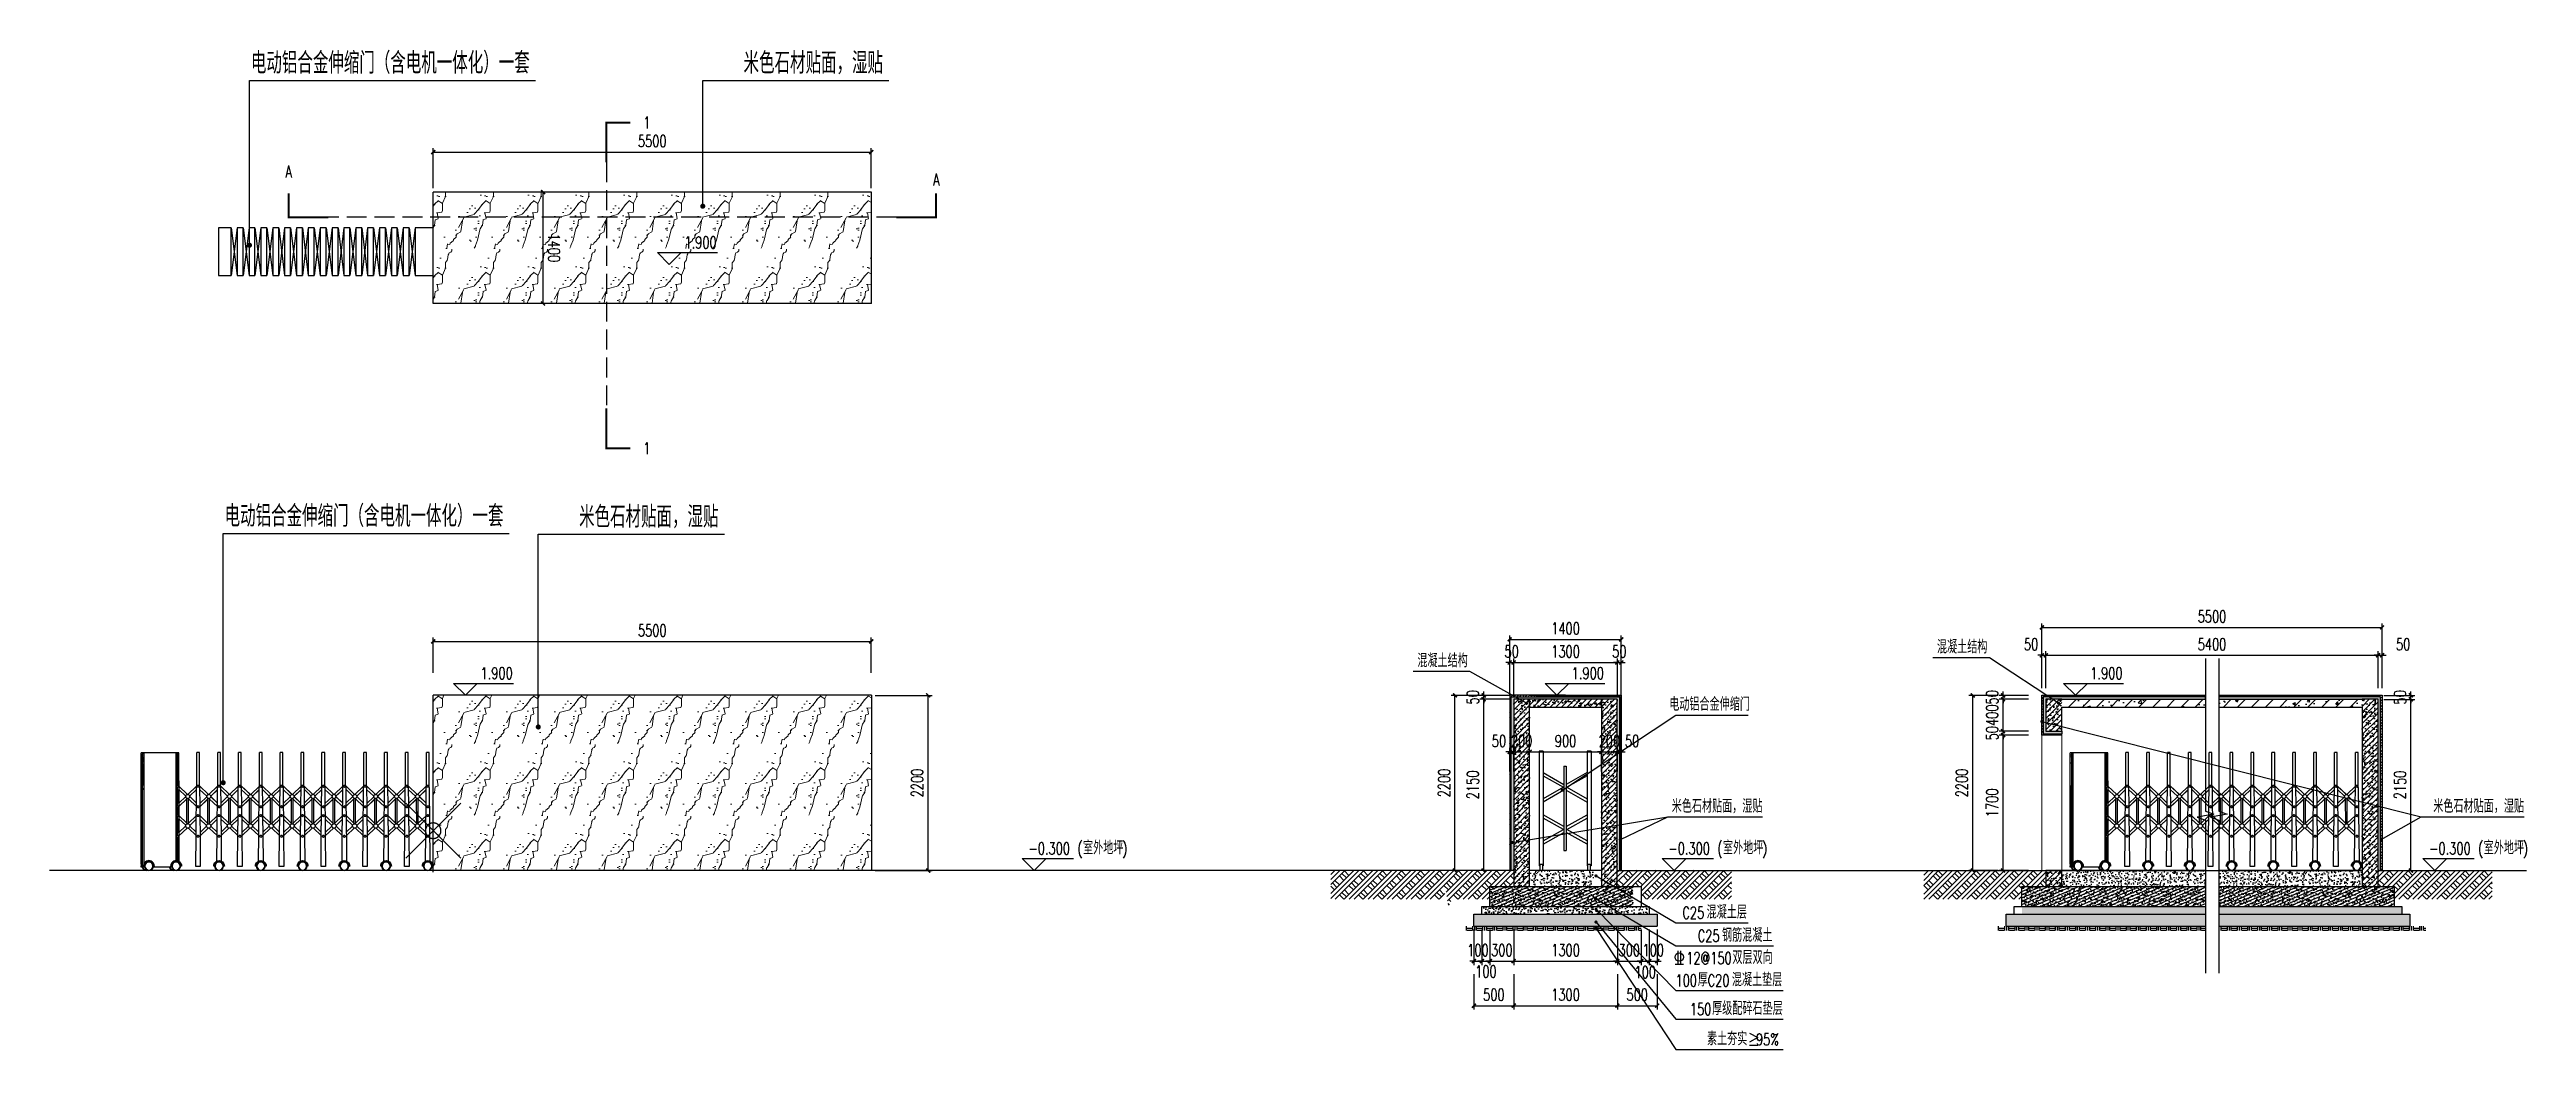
# Model space of a CAD drawing. Extents: x -4210259 to 293730, y -7499 to 868879.
# Drawn here: x -2200940 to -2169847, y 488020 to 500577 of the extents above; entities that cross this region are included whole.
import ezdxf

# ---------------------------------------------------------------- set-up
doc = ezdxf.new("R2010")
doc.units = 0
doc.header["$LTSCALE"] = 1000
doc.header["$MEASUREMENT"] = 0
doc.linetypes.add('99立面图例外参$0$99立面图例外参$0$$0$DOTE', pattern=[2.42, 2, -0.2, 0.02, -0.2])
doc.linetypes.add('DASH', pattern=[0.35, 0.25, -0.1])
doc.layers.get('Defpoints').update_dxf_attribs({"color": 210})
for name, color, linetype in [('00-Face', 4, 'Continuous'), ('00-Hatch', 8, 'Continuous'), ('00-ttr..Hatch', 8, 'Continuous'), ('8', 1, 'Continuous'), ('99立面图例外参$0$99立面图例外参$0$$0$A-AXIS-DOTE', 14, '99立面图例外参$0$99立面图例外参$0$$0$DOTE'), ('99立面图例外参$0$99立面图例外参$0$$0$AS-COLN', 6, 'Continuous'), ('A-AXIS-DP', 126, 'Continuous'), ('A-AXIS-ELEV', 4, 'Continuous'), ('A-AXIS-SYMB', 3, 'Continuous'), ('A-COLS', 6, 'Continuous'), ('A-CURTAIN', 134, 'Continuous'), ('A-HATCH-2', 251, 'Continuous'), ('A-LIN-V', 9, 'Continuous'), ('A-SFCE', 30, 'Continuous'), ('AS-COLN', 6, 'Continuous'), ('AS-WALL', 40, 'Continuous'), ('DIM_SYMB', 3, 'Continuous'), ('LAYER1', 9, 'Continuous'), ('PUB_HATCH', 8, 'Continuous'), ('PUB_TEXT', 7, 'Continuous')]:
    doc.layers.add(name, color=color, linetype=linetype)
doc.layers.add('99立面图例外参$0$99立面图例外参$0$A-WALL-HATCH', color=8, linetype='Continuous', lineweight=13)
doc.layers.add('A-WALL-HATCH', color=8, linetype='Continuous', lineweight=13)
doc.styles.add('_TCH_DIM', font='SIMPLEX', dxfattribs={"bigfont": 'GBCBIG'})
doc.styles.add('_TCH_DIM_T3', font='SIMPLEX', dxfattribs={"width": 0.705882, "bigfont": 'GBCBIG'})
doc.dimstyles.new('_TCH_ARCH&&50', dxfattribs={"dimtxt": 148.75, "dimasz": 50, "dimexe": 50, "dimexo": 50, "dimgap": 63.125, "dimtad": 1, "dimdec": 0, "dimzin": 0, "dimdsep": 46, "dimtxsty": '_TCH_DIM_T3', "dimblk": 'ARCHTICK', "dimcen": 0.09, "dimclrt": 7, "dimazin": 2, "dimtfac": 1, "dimtdec": 0, "dimtix": 1, "dimtmove": 2, "dimatfit": 3, "dimfxl": 0, "dimtolj": 1, "dimtzin": 0, "dimarcsym": 0})
pattern_1 = [(23.3024225, (-12556.7, -26670), (-14.8344125, 34.44111213), []), (28.3024225, (-12556.7, -26670), (96.4861615, -48.5223725), [11.25, -123.75]), (333.3024225, (-12556.7, -26670), (22.375575, 112.529306), [9, -99]), (78.7538225, (-12548.66, -26674.04), (118.8617856, 64.0068405), [9.5610285, -105.171317]), (24.4866225, (-12545.61, -26642.13), (139.564723, -82.253803), [16.875, -185.625]), (74.9380225, (-12533.98, -26648.98), (184.286825, 83.932212), [14.341543, -157.75695]), (329.4866225, (-12545.6, -26642.13), (184.286759, 83.932356), [13.5, -148.5]), (359.3024225, (-12534.44, -26654.64), (60.8645854, -89.2160426), [11.25, -123.75]), (304.3024225, (-12534.44, -26654.64), (74.125409, 87.572455), [9, -99]), (49.7538225, (-12529.37, -26662.07), (134.989992, -1.643693), [9.5610285, -105.171317]), (15.8024225, (-12556.7, -26670), (20.155748, 45.7218205), [0, -97.8, 0, -100.5, 0, -99.375]), (345.8024225, (-12556.7, -26670), (58.5371318, 40.3812239), [0, -57.3, 0, -95.55, 0, -37.875]), (305.8024225, (-12587.78, -26657.633), (73.14921794, -32.7472444), [0, -37.5, 0, -117, 0, -155.25]), (295.8024225, (-12601.72, -26652.09), (86.8313913, -18.389388), [0, -48.75, 0, -77.7, 0, -110.25])]
pattern_2 = [(360, (-2347533.863, 352359.98), (63.5, 63.5), [63.5, -63.5]), (360, (-2347533.863, 352383.79), (63.5, 63.5), [63.5, -63.5]), (360, (-2347533.863, 352407.605), (63.5, 63.5), [63.5, -63.5]), (90, (-2347525.926, 352415.54), (-63.5, 63.5), [63.5, -63.5]), (90, (-2347502.113, 352415.54), (-63.5, 63.5), [63.5, -63.5]), (90, (-2347478.3, 352415.54), (-63.5, 63.5), [63.5, -63.5])]
pattern_3 = [(45, (0, 0), (-35.3553391, 35.3553391), []), (50, (0, 0), (143.4520365, -12.550427), [15, -165]), (355, (0, 0), (-27.750267, 150.438427), [12, -132]), (100.4514, (11.95, -1.05), (115.701876, 137.887908), [12.748038, -140.228422]), (46.1842, (0, 40), (213.44821, -33.103803), [22.5, -247.5]), (96.6356, (17.79, 37.24), (186.932541, 194.823574), [19.122058, -210.3426]), (351.1842, (0, 40), (186.93239, 194.82372), [18, -198]), (21, (20, 30), (119.3814104, -80.523778), [15, -165]), (326, (20, 30), (48.663066, 145.030009), [12, -132]), (71.4514, (29.95, 23.29), (168.044526, 64.506099), [12.748038, -140.228422]), (37.5, (0, 0), (2.4319711, 66.5787708), [0, -130.4, 0, -134, 0, -132.5]), (7.5, (0, 0), (52.6139075, 78.8823424), [0, -76.4, 0, -127.4, 0, -50.5]), (327.5, (-44.6, 0), (106.7644872, -4.5109743), [0, -50, 0, -156, 0, -207]), (317.5, (-64.6, 0), (116.637234, 20.0209965), [0, -65, 0, -103.6, 0, -147])]
pattern_4 = [(45, (0, 0), (-88.3883476, 88.3883476), []), (50, (0, 0), (358.63009, -31.376067), [37.5, -412.5]), (355, (0, 0), (-69.375667, 376.096067), [30, -330]), (100.4514, (29.9, -2.6), (289.25469, 344.71977), [31.870095, -350.571056]), (46.1842, (0, 100), (533.62052, -82.75951), [56.25, -618.75]), (96.6356, (44.47, 93.1), (467.33135, 487.05894), [47.80514, -525.8565]), (351.1842, (0, 100), (467.33097, 487.0593), [45, -495]), (21, (50, 75), (298.453526, -201.309445), [37.5, -412.5]), (326, (50, 75), (121.657666, 362.57502), [30, -330]), (71.4514, (74.87, 58.22), (420.111314, 161.26525), [31.870095, -350.571056]), (37.5, (0, 0), (6.079928, 166.446927), [0, -326, 0, -335, 0, -331.25]), (7.5, (0, 0), (131.534769, 197.205856), [0, -191, 0, -318.5, 0, -126.25]), (327.5, (-111.5, 0), (266.911218, -11.277436), [0, -125, 0, -390, 0, -517.5]), (317.5, (-161.5, 0), (291.593085, 50.05249), [0, -162.5, 0, -259, 0, -367.5])]

msp = doc.modelspace()

# ---------------------------------------------------------------- texts
at = {"layer": 'PUB_TEXT', "style": '_TCH_DIM'}
for s, height, p in [('电动铝合金伸缩门（含电机一体化）一套', 270.071, (-2198412.1, 500274)), ('米色石材贴面，湿贴', 270.07, (-2192227.6, 500274)), ('电动铝合金伸缩门（含电机一体化）一套', 270.071, (-2198742.1, 494584)), ('米色石材贴面，湿贴', 270.07, (-2194292.6, 494574)), ('混凝土结构', 168.79, (-2177246.6, 492992.5)), ('混凝土结构', 168.79, (-2183769.1, 492820)), ('电动铝合金伸缩门', 168.79, (-2180607.5, 492272.5)), ('米色石材贴面，湿贴', 168.79, (-2180576.4, 490992.5)), ('米色石材贴面，湿贴', 168.79, (-2171016.4, 490992.5)), ('室外地坪', 168.79, (-2187966.3, 490470)), ('室外地坪', 168.79, (-2179933.1, 490470)), ('室外地坪', 168.79, (-2170383.1, 490470)), ('混凝土层', 168.79, (-2180138.3, 489662.5)), ('钢筋混凝土', 168.79, (-2179944.9, 489372.5)), ('双层双向', 168.79, (-2179814.6, 489092.5)), ('厚', 168.8, (-2180249.1, 488812.5)), ('混凝土垫层', 168.79, (-2179821.2, 488812.5)), ('厚级配碎石垫层', 168.79, (-2180068.8, 488452.5)), ('素土夯实≥', 168.79, (-2180133.6, 488072.5))]:
    msp.add_text(s, height=height, dxfattribs=at).set_placement(p)
at = {"layer": 'PUB_TEXT', "style": '_TCH_DIM', "width": 0.705882}
for s, height, p in [('1', 148.8, (-2193487.5, 499585.6)), ('A', 148.8, (-2197980, 498970.6)), ('A', 148.8, (-2189850, 498870.6)), ('1.900', 148.75, (-2192970, 498080)), ('1', 148.8, (-2193487.5, 495495.6)), ('1.900', 148.75, (-2195530, 492670)), ('1.900', 148.75, (-2181831.7, 492670)), ('1.900', 148.75, (-2175321.7, 492670)), ('-0.300', 148.75, (-2188651.3, 490470)), ('(', 148.8, (-2188036.3, 490470)), (')', 148.8, (-2187474.8, 490470)), ('-0.300', 148.75, (-2180618.1, 490470)), ('(', 148.8, (-2180003.1, 490470)), (')', 148.8, (-2179441.6, 490470)), ('-0.300', 148.75, (-2171068.1, 490470)), ('(', 148.8, (-2170453.1, 490470)), (')', 148.8, (-2169891.6, 490470)), ('C25', 148.75, (-2180443.3, 489662.5)), ('C25', 148.75, (-2180249.9, 489372.5)), ('12@150', 148.75, (-2180394.6, 489092.5)), ('100', 148.75, (-2180529.1, 488812.5)), ('C20', 148.75, (-2180126.2, 488812.5)), ('150', 148.75, (-2180348.8, 488452.5)), ('95%', 148.75, (-2179519.2, 488072.5))]:
    msp.add_text(s, height=height, dxfattribs=at).set_placement(p)

# ---------------------------------------------------------------- blocks, each defined once
blk = doc.blocks.new('99立面图例外参$0$99立面图例外参$0$$0$dotee')
at = {"layer": '99立面图例外参$0$99立面图例外参$0$$0$A-AXIS-DOTE'}
for points in [[(433561, -2127753), (434268, -2128460)], [(434268, -2127753), (433561, -2128460)]]:
    blk.add_lwpolyline(points, dxfattribs=at)
blk.add_circle((433915, -2128107), 100, dxfattribs=at)
blk = doc.blocks.new('ssm')
at = {"layer": '8', "color": 8}
for points in [[(0, 0), (227, 0), (227, -600), (0, -600)], [(302, 0), (376, 0), (376, -600), (302, -600)], [(451, 0), (525, 0), (525, -600), (451, -600)], [(600, 0), (674, 0), (674, -600), (600, -600)], [(749, 0), (823, 0), (823, -600), (749, -600)], [(898, 0), (972, 0), (972, -600), (898, -600)], [(1046, 0), (1121, 0), (1121, -600), (1046, -600)], [(1195, 0), (1270, 0), (1270, -600), (1195, -600)], [(1344, 0), (1419, 0), (1419, -600), (1344, -600)], [(1493, 0), (1568, 0), (1568, -600), (1493, -600)], [(1791, 0), (1865, 0), (1865, -600), (1791, -600)], [(1940, 0), (2014, 0), (2014, -600), (1940, -600)], [(2238, 0), (2312, 0), (2312, -600), (2238, -600)], [(2387, 0), (2461, 0), (2461, -600), (2387, -600)], [(2536, 0), (2696, 0), (2696, -600), (2536, -600)], [(1642, 0), (1717, 0), (1717, -600), (1642, -600)], [(2089, 0), (2163, 0), (2163, -600), (2089, -600)]]:
    blk.add_lwpolyline(points, close=True, dxfattribs=at)
for points in [[(302, 0), (227, -600)], [(376, 0), (451, -600)], [(451, 0), (376, -600)], [(749, 0), (674, -600)], [(898, 0), (823, -600)], [(1046, 0), (972, -600)], [(1121, 0), (1195, -600)], [(1195, 0), (1121, -600)], [(1344, 0), (1270, -600)], [(1419, 0), (1493, -600)], [(1493, 0), (1419, -600)], [(1791, 0), (1717, -600)], [(1940, 0), (1865, -600)], [(2089, 0), (2014, -600)], [(2238, 0), (2163, -600)], [(2312, 0), (2387, -600)], [(2387, 0), (2312, -600)], [(2461, 0), (2536, -600)], [(2536, 0), (2461, -600)], [(227, 0), (302, -600)], [(525, 0), (600, -600)], [(600, 0), (525, -600)], [(674, 0), (749, -600)], [(823, 0), (898, -600)], [(972, 0), (1046, -600)], [(1270, 0), (1344, -600)], [(1568, 0), (1642, -600)], [(1642, 0), (1568, -600)], [(1717, 0), (1791, -600)], [(1865, 0), (1940, -600)], [(2014, 0), (2089, -600)], [(2163, 0), (2238, -600)]]:
    blk.add_lwpolyline(points, dxfattribs=at)
blk = doc.blocks.new('A$C4A4B1E4B')
at = {"color": 250}
for p, q in [((-3715, 1493), (-3732, 1493)), ((-3732, 1015), (-3732, 1493)), ((-3715, 1493), (-3715, 1483)), ((-3713, 1483), (-3715, 1483)), ((-3713, 1483), (-3715, 1483)), ((-3715, 1483), (-3715, 1483)), ((-3715, 1483), (-3715, 1481)), ((-3713, 1481), (-3715, 1481)), ((-3715, 1481), (-3715, 1478)), ((-3713, 1478), (-3715, 1478)), ((-3715, 1478), (-3715, 1474)), ((-3713, 1474), (-3715, 1474)), ((-3715, 1468), (-3715, 1474)), ((-3713, 1468), (-3715, 1468)), ((-3715, 1459), (-3715, 1468)), ((-3713, 1459), (-3715, 1459)), ((-3715, 1459), (-3715, 1448)), ((-3713, 1448), (-3715, 1448)), ((-3715, 1441), (-3715, 1448)), ((-3713, 1441), (-3715, 1441)), ((-3715, 1441), (-3715, 1432)), ((-3713, 1432), (-3715, 1432)), ((-3715, 1432), (-3715, 1422)), ((-3713, 1422), (-3715, 1422)), ((-3715, 1422), (-3715, 1410)), ((-3713, 1410), (-3715, 1410)), ((-3715, 1410), (-3715, 1399)), ((-3713, 1399), (-3715, 1399)), ((-3715, 1399), (-3715, 1386)), ((-3713, 1386), (-3715, 1386)), ((-3715, 1386), (-3715, 1374)), ((-3713, 1374), (-3715, 1374)), ((-3715, 1361), (-3715, 1374)), ((-3713, 1361), (-3715, 1361)), ((-3715, 1361), (-3715, 1114)), ((-3696, 1493), (-3713, 1493)), ((-3713, 1493), (-3713, 1483)), ((-3713, 1483), (-3713, 1483)), ((-3713, 1481), (-3713, 1483)), ((-3713, 1478), (-3713, 1481)), ((-3713, 1474), (-3713, 1478)), ((-3713, 1468), (-3713, 1474)), ((-3713, 1459), (-3713, 1468)), ((-3713, 1448), (-3713, 1459)), ((-3713, 1441), (-3713, 1448)), ((-3713, 1432), (-3713, 1441)), ((-3713, 1422), (-3713, 1432)), ((-3713, 1410), (-3713, 1422)), ((-3713, 1399), (-3713, 1410)), ((-3713, 1386), (-3713, 1399)), ((-3713, 1374), (-3713, 1386)), ((-3713, 1361), (-3713, 1374)), ((-3713, 1114), (-3713, 1361)), ((-3296, 1493), (-3696, 1493)), ((-3696, 99), (-3696, 1493)), ((-3279, 1493), (-3296, 1493)), ((-3296, 1493), (-3296, 139)), ((-3279, 1143), (-3279, 1493)), ((-3259, 1493), (-3276, 1493)), ((-3276, 1143), (-3276, 1493)), ((-3259, 1143), (-3259, 1493)), ((-3000, 1500), (-3034, 1500)), ((-3034, 1057), (-3034, 1500)), ((-3000, 1057), (-3000, 1500)), ((-2737, 1500), (-2771, 1500)), ((-2771, 1057), (-2771, 1500)), ((-2737, 1057), (-2737, 1500)), ((-2476, 1500), (-2510, 1500)), ((-2510, 1057), (-2510, 1500)), ((-2476, 1057), (-2476, 1500)), ((-2213, 1500), (-2247, 1500)), ((-2247, 1057), (-2247, 1500)), ((-2213, 1057), (-2213, 1500)), ((-1952, 1500), (-1986, 1500)), ((-1986, 1057), (-1986, 1500)), ((-1952, 1057), (-1952, 1500)), ((-1689, 1500), (-1723, 1500)), ((-1723, 1057), (-1723, 1500)), ((-1689, 1057), (-1689, 1500)), ((-1428, 1500), (-1462, 1500)), ((-1462, 1057), (-1462, 1500)), ((-1428, 1057), (-1428, 1500)), ((-1165, 1500), (-1199, 1500)), ((-1199, 1057), (-1199, 1500)), ((-1165, 1057), (-1165, 1500)), ((-904, 1500), (-938, 1500)), ((-938, 1057), (-938, 1500)), ((-904, 1057), (-904, 1500)), ((-641, 1500), (-675, 1500)), ((-675, 1057), (-675, 1500)), ((-641, 1057), (-641, 1500)), ((-380, 1500), (-414, 1500)), ((-414, 1057), (-414, 1500)), ((-380, 1057), (-380, 1500)), ((-116, 1500), (-151, 1500)), ((-151, 1057), (-151, 1500)), ((-116, 1057), (-116, 1500)), ((-3733, 98), (-3733, 1015)), ((-3733, 1015), (-3732, 1015)), ((-3732, 1015), (-3732, 234)), ((-3713, 1114), (-3715, 1114)), ((-3715, 1114), (-3715, 1100)), ((-3713, 1100), (-3715, 1100)), ((-3715, 1100), (-3715, 1085)), ((-3713, 1085), (-3715, 1085)), ((-3715, 1069), (-3715, 1085)), ((-3713, 1069), (-3715, 1069)), ((-3715, 1051), (-3715, 1069)), ((-3713, 1051), (-3715, 1051)), ((-3715, 1031), (-3715, 1051)), ((-3713, 1031), (-3715, 1031)), ((-3715, 69), (-3715, 1031)), ((-3713, 1100), (-3713, 1114)), ((-3713, 1085), (-3713, 1100)), ((-3713, 1069), (-3713, 1085)), ((-3713, 1051), (-3713, 1069)), ((-3713, 1051), (-3713, 1031)), ((-3713, 69), (-3713, 1031)), ((-3289, 1077), (-3288, 1080)), ((-3289, 1074), (-3289, 1077)), ((-3289, 1071), (-3289, 1074)), ((-3289, 1071), (-3288, 1068)), ((-3288, 1080), (-3286, 1083)), ((-3288, 1068), (-3286, 1066)), ((-3283, 1084), (-3286, 1083)), ((-3283, 1064), (-3286, 1066)), ((-3281, 1086), (-3283, 1084)), ((-3281, 1062), (-3283, 1064)), ((-3281, 1086), (-3279, 1086)), ((-3281, 1062), (-3279, 1062)), ((-3279, 1143), (-3279, 1090)), ((-3278, 1143), (-3279, 1143)), ((-3279, 1090), (-3278, 1090)), ((-3279, 1090), (-3279, 1086)), ((-3279, 1086), (-3277, 1086)), ((-3279, 1062), (-3277, 1062)), ((-3279, 1062), (-3279, 1054)), ((-3278, 1054), (-3279, 1054)), ((-3279, 1054), (-3279, 840)), ((-3278, 1090), (-3278, 1143)), ((-3278, 1090), (-3277, 1090)), ((-3278, 841), (-3278, 1054)), ((-3277, 1053), (-3278, 1054)), ((-3277, 1090), (-3277, 1143)), ((-3277, 1143), (-3276, 1143)), ((-3277, 1090), (-3277, 1090)), ((-3277, 1090), (-3276, 1090)), ((-3277, 1086), (-3276, 1086)), ((-3277, 1062), (-3276, 1062)), ((-3277, 842), (-3277, 1053)), ((-3276, 1052), (-3277, 1053)), ((-3276, 1090), (-3276, 1143)), ((-3276, 1086), (-3276, 1090)), ((-3276, 1086), (-3274, 1086)), ((-3276, 1062), (-3274, 1062)), ((-3276, 1052), (-3276, 1062)), ((-3276, 843), (-3276, 1052)), ((-3274, 1086), (-3271, 1084)), ((-3274, 1062), (-3271, 1064)), ((-3271, 1084), (-3269, 1083)), ((-3271, 1064), (-3269, 1066)), ((-3267, 1080), (-3269, 1083)), ((-3269, 1066), (-3267, 1068)), ((-3266, 1077), (-3267, 1080)), ((-3266, 1071), (-3267, 1068)), ((-3265, 1074), (-3266, 1077)), ((-3266, 1071), (-3265, 1074)), ((-3259, 1143), (-3259, 1077)), ((-3258, 1143), (-3259, 1143)), ((-3259, 1077), (-3259, 1035)), ((-3258, 1076), (-3259, 1077)), ((-3259, 1035), (-3259, 859)), ((-3258, 1035), (-3259, 1035)), ((-3258, 1076), (-3258, 1143)), ((-3258, 1076), (-3148, 970)), ((-3258, 860), (-3258, 1035)), ((-3172, 951), (-3258, 1035)), ((-3258, 860), (-3172, 944)), ((-3172, 945), (-3172, 951)), ((-3171, 951), (-3172, 951)), ((-3172, 945), (-3171, 951)), ((-3172, 945), (-3172, 945)), ((-3172, 944), (-3172, 945)), ((-3172, 945), (-3172, 945)), ((-3172, 944), (-3171, 938)), ((-3171, 951), (-3169, 957)), ((-3171, 951), (-3171, 951)), ((-3171, 938), (-3169, 932)), ((-3169, 957), (-3165, 962)), ((-3160, 966), (-3165, 962)), ((-3154, 969), (-3160, 966)), ((-3154, 969), (-3148, 970)), ((-3148, 970), (-3147, 970)), ((-3148, 970), (-3147, 970)), ((-3148, 970), (-3148, 970)), ((-3147, 970), (-3145, 970)), ((-3147, 970), (-3145, 969)), ((-3145, 970), (-3036, 1076)), ((-3145, 969), (-3145, 970)), ((-3140, 969), (-3145, 969)), ((-3134, 966), (-3140, 969)), ((-3129, 962), (-3134, 966)), ((-3125, 957), (-3129, 962)), ((-3123, 951), (-3125, 957)), ((-3123, 938), (-3125, 932)), ((-3036, 1034), (-3123, 950)), ((-3123, 950), (-3123, 951)), ((-3123, 950), (-3122, 945)), ((-3123, 950), (-3122, 945)), ((-3123, 950), (-3123, 950)), ((-3122, 944), (-3123, 938)), ((-3122, 945), (-3122, 945)), ((-3122, 945), (-3122, 945)), ((-3122, 945), (-3122, 944)), ((-3122, 944), (-3038, 863)), ((-3038, 863), (-3036, 1034)), ((-3036, 1034), (-3036, 1076)), ((-3036, 1076), (-3034, 1057)), ((-3029, 1074), (-3028, 1077)), ((-3028, 1071), (-3029, 1074)), ((-3028, 1077), (-3027, 1080)), ((-3028, 1071), (-3027, 1068)), ((-3027, 1080), (-3025, 1083)), ((-3027, 1068), (-3025, 1066)), ((-3023, 1084), (-3025, 1083)), ((-3023, 1064), (-3025, 1066)), ((-3020, 1086), (-3023, 1084)), ((-3020, 1062), (-3023, 1064)), ((-3020, 1086), (-3017, 1086)), ((-3017, 1062), (-3020, 1062)), ((-3017, 1086), (-3013, 1086)), ((-3013, 1062), (-3017, 1062)), ((-3013, 1086), (-3011, 1084)), ((-3013, 1062), (-3011, 1064)), ((-3011, 1084), (-3008, 1083)), ((-3011, 1064), (-3008, 1066)), ((-3006, 1080), (-3008, 1083)), ((-3006, 1068), (-3008, 1066)), ((-3005, 1077), (-3006, 1080)), ((-3005, 1071), (-3006, 1068)), ((-3005, 1077), (-3005, 1074)), ((-3005, 1074), (-3005, 1071)), ((-3000, 1057), (-2999, 1080)), ((-2999, 1080), (-2886, 970)), ((-2999, 1080), (-2999, 1078)), ((-2999, 1078), (-2887, 969)), ((-2999, 1078), (-2999, 1035)), ((-2908, 948), (-2999, 1035)), ((-2999, 1035), (-2997, 858)), ((-2997, 858), (-2909, 943)), ((-2909, 945), (-2908, 948)), ((-2909, 945), (-2908, 948)), ((-2909, 945), (-2909, 945)), ((-2909, 943), (-2909, 945)), ((-2909, 945), (-2909, 945)), ((-2909, 943), (-2908, 938)), ((-2905, 957), (-2908, 951)), ((-2908, 951), (-2908, 948)), ((-2908, 948), (-2908, 948)), ((-2908, 938), (-2905, 932)), ((-2902, 962), (-2905, 957)), ((-2896, 966), (-2902, 962)), ((-2890, 969), (-2896, 966)), ((-2887, 969), (-2890, 969)), ((-2887, 969), (-2885, 970)), ((-2886, 970), (-2884, 970)), ((-2885, 970), (-2886, 970)), ((-2885, 970), (-2884, 970)), ((-2884, 970), (-2881, 970)), ((-2884, 970), (-2882, 969)), ((-2882, 969), (-2881, 970)), ((-2877, 969), (-2882, 969)), ((-2881, 970), (-2772, 1075)), ((-2871, 966), (-2877, 969)), ((-2866, 962), (-2871, 966)), ((-2862, 957), (-2866, 962)), ((-2859, 951), (-2862, 957)), ((-2862, 932), (-2859, 938)), ((-2773, 1034), (-2859, 950)), ((-2773, 1031), (-2859, 948)), ((-2859, 950), (-2859, 951)), ((-2859, 950), (-2859, 948)), ((-2859, 948), (-2858, 945)), ((-2859, 948), (-2859, 948)), ((-2859, 948), (-2859, 945)), ((-2858, 945), (-2859, 945)), ((-2859, 945), (-2858, 945)), ((-2858, 945), (-2859, 944)), ((-2859, 944), (-2775, 863)), ((-2859, 944), (-2859, 942)), ((-2859, 942), (-2775, 860)), ((-2859, 938), (-2859, 942)), ((-2775, 863), (-2773, 1031)), ((-2773, 1034), (-2772, 1075)), ((-2773, 1031), (-2773, 1034)), ((-2772, 1075), (-2771, 1057)), ((-2765, 1077), (-2764, 1080)), ((-2765, 1074), (-2765, 1077)), ((-2765, 1071), (-2765, 1074)), ((-2765, 1071), (-2764, 1068)), ((-2764, 1080), (-2762, 1083)), ((-2764, 1068), (-2762, 1066)), ((-2759, 1084), (-2762, 1083)), ((-2759, 1064), (-2762, 1066)), ((-2756, 1086), (-2759, 1084)), ((-2756, 1062), (-2759, 1064)), ((-2756, 1086), (-2753, 1086)), ((-2753, 1062), (-2756, 1062)), ((-2753, 1086), (-2750, 1086)), ((-2750, 1062), (-2753, 1062)), ((-2750, 1086), (-2747, 1084)), ((-2750, 1062), (-2747, 1064)), ((-2747, 1084), (-2745, 1083)), ((-2747, 1064), (-2745, 1066)), ((-2743, 1080), (-2745, 1083)), ((-2743, 1068), (-2745, 1066)), ((-2742, 1077), (-2743, 1080)), ((-2742, 1071), (-2743, 1068)), ((-2742, 1077), (-2741, 1074)), ((-2741, 1074), (-2742, 1071)), ((-2737, 1057), (-2736, 1078)), ((-2736, 1078), (-2624, 970)), ((-2736, 1078), (-2735, 1036)), ((-2647, 951), (-2735, 1036)), ((-2735, 1036), (-2733, 861)), ((-2733, 861), (-2648, 944)), ((-2648, 945), (-2647, 951)), ((-2648, 945), (-2647, 951)), ((-2648, 945), (-2648, 945)), ((-2648, 944), (-2648, 945)), ((-2648, 945), (-2648, 945)), ((-2648, 944), (-2647, 938)), ((-2647, 951), (-2645, 957)), ((-2647, 951), (-2647, 951)), ((-2647, 951), (-2647, 951)), ((-2647, 938), (-2645, 932)), ((-2645, 957), (-2641, 962)), ((-2636, 966), (-2641, 962)), ((-2630, 969), (-2636, 966)), ((-2630, 969), (-2624, 970)), ((-2624, 970), (-2623, 970)), ((-2624, 970), (-2623, 970)), ((-2624, 970), (-2624, 970)), ((-2623, 970), (-2621, 970)), ((-2623, 970), (-2621, 969)), ((-2621, 970), (-2512, 1076)), ((-2621, 969), (-2621, 970)), ((-2616, 969), (-2621, 969)), ((-2610, 966), (-2616, 969)), ((-2605, 962), (-2610, 966)), ((-2601, 957), (-2605, 962)), ((-2599, 951), (-2601, 957)), ((-2599, 938), (-2601, 932)), ((-2599, 950), (-2599, 951)), ((-2599, 950), (-2598, 945)), ((-2598, 950), (-2599, 950)), ((-2598, 944), (-2599, 938)), ((-2512, 1034), (-2598, 950)), ((-2598, 950), (-2598, 945)), ((-2598, 945), (-2598, 945)), ((-2598, 945), (-2598, 945)), ((-2598, 945), (-2598, 944)), ((-2598, 944), (-2514, 863)), ((-2514, 863), (-2512, 1034)), ((-2512, 1034), (-2512, 1076)), ((-2512, 1076), (-2510, 1057)), ((-2505, 1074), (-2504, 1077)), ((-2504, 1071), (-2505, 1074)), ((-2504, 1077), (-2503, 1080)), ((-2504, 1071), (-2503, 1068)), ((-2503, 1080), (-2501, 1083)), ((-2503, 1068), (-2501, 1066)), ((-2499, 1084), (-2501, 1083)), ((-2499, 1064), (-2501, 1066)), ((-2496, 1086), (-2499, 1084)), ((-2496, 1062), (-2499, 1064)), ((-2496, 1086), (-2493, 1086)), ((-2493, 1062), (-2496, 1062)), ((-2493, 1086), (-2489, 1086)), ((-2489, 1062), (-2493, 1062)), ((-2489, 1086), (-2486, 1084)), ((-2489, 1062), (-2486, 1064)), ((-2486, 1084), (-2484, 1083)), ((-2486, 1064), (-2484, 1066)), ((-2482, 1080), (-2484, 1083)), ((-2482, 1068), (-2484, 1066)), ((-2481, 1077), (-2482, 1080)), ((-2481, 1071), (-2482, 1068)), ((-2481, 1077), (-2481, 1074)), ((-2481, 1074), (-2481, 1071)), ((-2476, 1057), (-2475, 1080)), ((-2475, 1080), (-2361, 970)), ((-2475, 1080), (-2475, 1078)), ((-2475, 1078), (-2363, 969)), ((-2475, 1078), (-2475, 1035)), ((-2384, 948), (-2475, 1035)), ((-2475, 1035), (-2473, 858)), ((-2473, 858), (-2385, 943)), ((-2385, 945), (-2384, 948)), ((-2385, 945), (-2384, 948)), ((-2385, 945), (-2385, 945)), ((-2385, 943), (-2385, 945)), ((-2385, 945), (-2385, 945)), ((-2385, 943), (-2384, 938)), ((-2381, 957), (-2384, 951)), ((-2384, 951), (-2384, 948)), ((-2384, 948), (-2384, 948)), ((-2384, 938), (-2381, 932)), ((-2377, 962), (-2381, 957)), ((-2372, 966), (-2377, 962)), ((-2366, 969), (-2372, 966)), ((-2363, 969), (-2366, 969)), ((-2363, 969), (-2361, 970)), ((-2361, 970), (-2360, 970)), ((-2361, 970), (-2361, 970)), ((-2361, 970), (-2360, 970)), ((-2360, 970), (-2357, 970)), ((-2360, 970), (-2358, 969)), ((-2358, 969), (-2357, 970)), ((-2353, 969), (-2358, 969)), ((-2357, 970), (-2248, 1075)), ((-2347, 966), (-2353, 969)), ((-2342, 962), (-2347, 966)), ((-2338, 957), (-2342, 962)), ((-2335, 951), (-2338, 957)), ((-2338, 932), (-2335, 938)), ((-2249, 1034), (-2335, 950)), ((-2249, 1031), (-2335, 948)), ((-2335, 950), (-2335, 951)), ((-2335, 950), (-2335, 948)), ((-2335, 948), (-2334, 945)), ((-2335, 948), (-2335, 948)), ((-2335, 948), (-2334, 945)), ((-2334, 944), (-2335, 942)), ((-2335, 942), (-2251, 860)), ((-2335, 938), (-2335, 942)), ((-2334, 945), (-2334, 945)), ((-2334, 945), (-2334, 945)), ((-2334, 945), (-2334, 944)), ((-2334, 944), (-2251, 863)), ((-2251, 863), (-2249, 1031)), ((-2249, 1034), (-2248, 1075)), ((-2249, 1031), (-2249, 1034)), ((-2248, 1075), (-2247, 1057)), ((-2241, 1077), (-2240, 1080)), ((-2241, 1074), (-2241, 1077)), ((-2241, 1071), (-2241, 1074)), ((-2241, 1071), (-2240, 1068)), ((-2240, 1080), (-2238, 1083)), ((-2240, 1068), (-2238, 1066)), ((-2235, 1084), (-2238, 1083)), ((-2235, 1064), (-2238, 1066)), ((-2232, 1086), (-2235, 1084)), ((-2232, 1062), (-2235, 1064)), ((-2232, 1086), (-2229, 1086)), ((-2229, 1062), (-2232, 1062)), ((-2229, 1086), (-2226, 1086)), ((-2226, 1062), (-2229, 1062)), ((-2226, 1086), (-2223, 1084)), ((-2226, 1062), (-2223, 1064)), ((-2223, 1084), (-2221, 1083)), ((-2223, 1064), (-2221, 1066)), ((-2219, 1080), (-2221, 1083)), ((-2219, 1068), (-2221, 1066)), ((-2218, 1077), (-2219, 1080)), ((-2218, 1071), (-2219, 1068)), ((-2218, 1077), (-2217, 1074)), ((-2217, 1074), (-2218, 1071)), ((-2213, 1057), (-2212, 1078)), ((-2212, 1078), (-2100, 970)), ((-2212, 1078), (-2211, 1036)), ((-2123, 951), (-2211, 1036)), ((-2211, 1036), (-2209, 861)), ((-2209, 861), (-2124, 944)), ((-2124, 945), (-2123, 951)), ((-2124, 945), (-2123, 951)), ((-2124, 945), (-2124, 945)), ((-2124, 944), (-2124, 945)), ((-2124, 945), (-2124, 945)), ((-2124, 944), (-2123, 938)), ((-2123, 951), (-2121, 957)), ((-2123, 951), (-2123, 951)), ((-2123, 951), (-2123, 951)), ((-2123, 938), (-2121, 932)), ((-2121, 957), (-2117, 962)), ((-2112, 966), (-2117, 962)), ((-2106, 969), (-2112, 966)), ((-2106, 969), (-2100, 970)), ((-2100, 970), (-2099, 970)), ((-2100, 970), (-2099, 970)), ((-2100, 970), (-2100, 970)), ((-2099, 970), (-2097, 970)), ((-2099, 970), (-2097, 969)), ((-2097, 970), (-1988, 1076)), ((-2097, 969), (-2097, 970)), ((-2092, 969), (-2097, 969)), ((-2086, 966), (-2092, 969)), ((-2081, 962), (-2086, 966)), ((-2077, 957), (-2081, 962)), ((-2075, 951), (-2077, 957)), ((-2075, 938), (-2077, 932)), ((-2074, 950), (-2075, 951)), ((-2074, 944), (-2075, 938)), ((-1988, 1034), (-2074, 950)), ((-2074, 950), (-2074, 945)), ((-2074, 950), (-2074, 945)), ((-2074, 950), (-2074, 950)), ((-2074, 945), (-2074, 945)), ((-2074, 945), (-2074, 945)), ((-2074, 945), (-2074, 944)), ((-2074, 944), (-1990, 863)), ((-1990, 863), (-1988, 1034)), ((-1988, 1034), (-1988, 1076)), ((-1988, 1076), (-1986, 1057)), ((-1980, 1077), (-1979, 1080)), ((-1980, 1074), (-1980, 1077)), ((-1980, 1071), (-1980, 1074)), ((-1980, 1071), (-1979, 1068)), ((-1979, 1080), (-1977, 1083)), ((-1979, 1068), (-1977, 1066)), ((-1974, 1084), (-1977, 1083)), ((-1974, 1064), (-1977, 1066)), ((-1972, 1086), (-1974, 1084)), ((-1972, 1062), (-1974, 1064)), ((-1972, 1086), (-1968, 1086)), ((-1968, 1062), (-1972, 1062)), ((-1968, 1086), (-1965, 1086)), ((-1965, 1062), (-1968, 1062)), ((-1965, 1086), (-1962, 1084)), ((-1965, 1062), (-1962, 1064)), ((-1962, 1084), (-1960, 1083)), ((-1962, 1064), (-1960, 1066)), ((-1958, 1080), (-1960, 1083)), ((-1958, 1068), (-1960, 1066)), ((-1957, 1077), (-1958, 1080)), ((-1957, 1071), (-1958, 1068)), ((-1957, 1077), (-1956, 1074)), ((-1956, 1074), (-1957, 1071)), ((-1952, 1057), (-1951, 1080)), ((-1951, 1080), (-1837, 970)), ((-1951, 1080), (-1951, 1078)), ((-1951, 1078), (-1839, 969)), ((-1951, 1078), (-1950, 1035)), ((-1860, 948), (-1950, 1035)), ((-1950, 1035), (-1948, 858)), ((-1948, 858), (-1861, 943)), ((-1861, 945), (-1860, 948)), ((-1861, 945), (-1860, 948)), ((-1861, 945), (-1861, 945)), ((-1861, 943), (-1861, 945)), ((-1861, 945), (-1861, 945)), ((-1861, 943), (-1860, 938)), ((-1857, 957), (-1860, 951)), ((-1860, 951), (-1860, 948)), ((-1860, 948), (-1860, 948)), ((-1860, 938), (-1857, 932)), ((-1853, 962), (-1857, 957)), ((-1848, 966), (-1853, 962)), ((-1842, 969), (-1848, 966)), ((-1839, 969), (-1842, 969)), ((-1839, 969), (-1837, 970)), ((-1837, 970), (-1835, 970)), ((-1837, 970), (-1837, 970)), ((-1837, 970), (-1835, 970)), ((-1835, 970), (-1833, 970)), ((-1835, 970), (-1833, 969)), ((-1833, 970), (-1724, 1075)), ((-1833, 969), (-1833, 970)), ((-1829, 969), (-1833, 969)), ((-1823, 966), (-1829, 969)), ((-1818, 962), (-1823, 966)), ((-1814, 957), (-1818, 962)), ((-1811, 951), (-1814, 957)), ((-1814, 932), (-1811, 938)), ((-1725, 1034), (-1811, 950)), ((-1725, 1031), (-1811, 948)), ((-1811, 950), (-1811, 951)), ((-1811, 950), (-1811, 948)), ((-1811, 948), (-1810, 945)), ((-1811, 948), (-1811, 948)), ((-1811, 948), (-1810, 945)), ((-1810, 944), (-1811, 942)), ((-1811, 942), (-1727, 860)), ((-1811, 938), (-1811, 942)), ((-1810, 945), (-1810, 945)), ((-1810, 945), (-1810, 945)), ((-1810, 945), (-1810, 944)), ((-1810, 944), (-1727, 863)), ((-1727, 863), (-1725, 1031)), ((-1725, 1034), (-1724, 1075)), ((-1725, 1031), (-1725, 1034)), ((-1724, 1075), (-1723, 1057)), ((-1717, 1077), (-1715, 1080)), ((-1717, 1074), (-1717, 1077)), ((-1717, 1071), (-1717, 1074)), ((-1717, 1071), (-1715, 1068)), ((-1715, 1080), (-1714, 1083)), ((-1715, 1068), (-1714, 1066)), ((-1711, 1084), (-1714, 1083)), ((-1711, 1064), (-1714, 1066)), ((-1708, 1086), (-1711, 1084)), ((-1708, 1062), (-1711, 1064)), ((-1708, 1086), (-1705, 1086)), ((-1705, 1062), (-1708, 1062)), ((-1705, 1086), (-1702, 1086)), ((-1702, 1062), (-1705, 1062)), ((-1702, 1086), (-1699, 1084)), ((-1702, 1062), (-1699, 1064)), ((-1699, 1084), (-1697, 1083)), ((-1699, 1064), (-1697, 1066)), ((-1695, 1080), (-1697, 1083)), ((-1695, 1068), (-1697, 1066)), ((-1693, 1077), (-1695, 1080)), ((-1693, 1071), (-1695, 1068)), ((-1693, 1077), (-1693, 1074)), ((-1693, 1074), (-1693, 1071)), ((-1689, 1057), (-1688, 1078)), ((-1688, 1078), (-1576, 970)), ((-1688, 1078), (-1687, 1036)), ((-1599, 951), (-1687, 1036)), ((-1687, 1036), (-1685, 861)), ((-1685, 861), (-1600, 944)), ((-1600, 945), (-1599, 951)), ((-1600, 945), (-1599, 951)), ((-1600, 945), (-1600, 945)), ((-1600, 944), (-1600, 945)), ((-1600, 945), (-1600, 945)), ((-1600, 944), (-1599, 938)), ((-1599, 951), (-1597, 957)), ((-1599, 951), (-1599, 951)), ((-1599, 951), (-1599, 951)), ((-1599, 938), (-1597, 932)), ((-1597, 957), (-1593, 962)), ((-1587, 966), (-1593, 962)), ((-1581, 969), (-1587, 966)), ((-1581, 969), (-1576, 970)), ((-1576, 970), (-1575, 970)), ((-1576, 970), (-1575, 970)), ((-1576, 970), (-1576, 970)), ((-1575, 970), (-1573, 970)), ((-1575, 970), (-1573, 969)), ((-1573, 970), (-1463, 1076)), ((-1573, 969), (-1573, 970)), ((-1568, 969), (-1573, 969)), ((-1562, 966), (-1568, 969)), ((-1557, 962), (-1562, 966)), ((-1553, 957), (-1557, 962)), ((-1550, 951), (-1553, 957)), ((-1550, 938), (-1553, 932)), ((-1464, 1034), (-1550, 950)), ((-1550, 950), (-1550, 951)), ((-1550, 950), (-1550, 945)), ((-1550, 950), (-1550, 945)), ((-1550, 950), (-1550, 950)), ((-1550, 945), (-1550, 945)), ((-1550, 945), (-1550, 945)), ((-1550, 945), (-1550, 944)), ((-1550, 944), (-1466, 863)), ((-1550, 944), (-1550, 938)), ((-1466, 863), (-1464, 1034)), ((-1464, 1034), (-1463, 1076)), ((-1463, 1076), (-1462, 1057)), ((-1456, 1077), (-1455, 1080)), ((-1456, 1074), (-1456, 1077)), ((-1456, 1071), (-1456, 1074)), ((-1456, 1071), (-1455, 1068)), ((-1455, 1080), (-1453, 1083)), ((-1455, 1068), (-1453, 1066)), ((-1450, 1084), (-1453, 1083)), ((-1450, 1064), (-1453, 1066)), ((-1448, 1086), (-1450, 1084)), ((-1448, 1062), (-1450, 1064)), ((-1448, 1086), (-1444, 1086)), ((-1444, 1062), (-1448, 1062)), ((-1444, 1086), (-1441, 1086)), ((-1441, 1062), (-1444, 1062)), ((-1441, 1086), (-1438, 1084)), ((-1441, 1062), (-1438, 1064)), ((-1438, 1084), (-1436, 1083)), ((-1438, 1064), (-1436, 1066)), ((-1434, 1080), (-1436, 1083)), ((-1434, 1068), (-1436, 1066)), ((-1433, 1077), (-1434, 1080)), ((-1433, 1071), (-1434, 1068)), ((-1433, 1077), (-1432, 1074)), ((-1432, 1074), (-1433, 1071)), ((-1428, 1057), (-1427, 1080)), ((-1427, 1080), (-1313, 970)), ((-1427, 1080), (-1427, 1078)), ((-1427, 1078), (-1315, 969)), ((-1427, 1078), (-1426, 1035)), ((-1336, 948), (-1426, 1035)), ((-1426, 1035), (-1424, 858)), ((-1424, 858), (-1336, 943)), ((-1337, 945), (-1336, 948)), ((-1337, 945), (-1336, 948)), ((-1337, 945), (-1337, 945)), ((-1336, 943), (-1337, 945)), ((-1337, 945), (-1337, 945)), ((-1333, 957), (-1336, 951)), ((-1336, 951), (-1336, 948)), ((-1336, 948), (-1336, 948)), ((-1336, 943), (-1336, 938)), ((-1336, 938), (-1333, 932)), ((-1329, 962), (-1333, 957)), ((-1324, 966), (-1329, 962)), ((-1318, 969), (-1324, 966)), ((-1315, 969), (-1318, 969)), ((-1315, 969), (-1313, 970)), ((-1313, 970), (-1311, 970)), ((-1313, 970), (-1313, 970)), ((-1313, 970), (-1311, 970)), ((-1311, 970), (-1309, 970)), ((-1311, 970), (-1309, 969)), ((-1309, 970), (-1200, 1075)), ((-1309, 969), (-1309, 970)), ((-1305, 969), (-1309, 969)), ((-1299, 966), (-1305, 969)), ((-1294, 962), (-1299, 966)), ((-1290, 957), (-1294, 962)), ((-1287, 951), (-1290, 957)), ((-1290, 932), (-1287, 938)), ((-1201, 1034), (-1287, 950)), ((-1201, 1031), (-1287, 948)), ((-1287, 950), (-1287, 951)), ((-1287, 950), (-1287, 948)), ((-1287, 948), (-1286, 945)), ((-1287, 948), (-1287, 948)), ((-1287, 948), (-1286, 945)), ((-1286, 944), (-1287, 942)), ((-1287, 942), (-1202, 860)), ((-1287, 938), (-1287, 942)), ((-1286, 945), (-1286, 945)), ((-1286, 945), (-1286, 945)), ((-1286, 945), (-1286, 944)), ((-1286, 944), (-1202, 863)), ((-1202, 863), (-1201, 1031)), ((-1201, 1034), (-1200, 1075)), ((-1201, 1031), (-1201, 1034)), ((-1200, 1075), (-1199, 1057)), ((-1193, 1077), (-1191, 1080)), ((-1193, 1074), (-1193, 1077)), ((-1193, 1071), (-1193, 1074)), ((-1193, 1071), (-1191, 1068)), ((-1191, 1080), (-1189, 1083)), ((-1191, 1068), (-1189, 1066)), ((-1187, 1084), (-1189, 1083)), ((-1187, 1064), (-1189, 1066)), ((-1184, 1086), (-1187, 1084)), ((-1184, 1062), (-1187, 1064)), ((-1184, 1086), (-1181, 1086)), ((-1181, 1062), (-1184, 1062)), ((-1181, 1086), (-1178, 1086)), ((-1178, 1062), (-1181, 1062)), ((-1178, 1086), (-1175, 1084)), ((-1178, 1062), (-1175, 1064)), ((-1175, 1084), (-1172, 1083)), ((-1175, 1064), (-1172, 1066)), ((-1171, 1080), (-1172, 1083)), ((-1171, 1068), (-1172, 1066)), ((-1169, 1077), (-1171, 1080)), ((-1169, 1071), (-1171, 1068)), ((-1169, 1077), (-1169, 1074)), ((-1169, 1074), (-1169, 1071)), ((-1165, 1057), (-1163, 1078)), ((-1163, 1078), (-1052, 970)), ((-1163, 1078), (-1163, 1036)), ((-1075, 951), (-1163, 1036)), ((-1163, 1036), (-1161, 861)), ((-1161, 861), (-1076, 944)), ((-1076, 945), (-1075, 951)), ((-1076, 945), (-1075, 951)), ((-1076, 945), (-1076, 945)), ((-1076, 944), (-1076, 945)), ((-1076, 945), (-1076, 945)), ((-1076, 944), (-1075, 938)), ((-1075, 951), (-1072, 957)), ((-1075, 951), (-1075, 951)), ((-1075, 951), (-1075, 951)), ((-1075, 938), (-1072, 932)), ((-1072, 957), (-1068, 962)), ((-1063, 966), (-1068, 962)), ((-1057, 969), (-1063, 966)), ((-1057, 969), (-1052, 970)), ((-1052, 970), (-1051, 970)), ((-1052, 970), (-1051, 970)), ((-1052, 970), (-1052, 970)), ((-1051, 970), (-1049, 970)), ((-1051, 970), (-1049, 969)), ((-1049, 970), (-939, 1076)), ((-1049, 969), (-1049, 970)), ((-1044, 969), (-1049, 969)), ((-1038, 966), (-1044, 969)), ((-1033, 962), (-1038, 966)), ((-1029, 957), (-1033, 962)), ((-1026, 951), (-1029, 957)), ((-1026, 938), (-1029, 932)), ((-940, 1034), (-1026, 950)), ((-1026, 950), (-1026, 951)), ((-1026, 950), (-1025, 945)), ((-1026, 950), (-1025, 945)), ((-1026, 950), (-1026, 950)), ((-1025, 944), (-1026, 938)), ((-1025, 945), (-1025, 945)), ((-1025, 945), (-1025, 945)), ((-1025, 945), (-1025, 944)), ((-1025, 944), (-942, 863)), ((-942, 863), (-940, 1034)), ((-940, 1034), (-939, 1076)), ((-939, 1076), (-938, 1057)), ((-932, 1077), (-931, 1080)), ((-932, 1074), (-932, 1077)), ((-932, 1071), (-932, 1074)), ((-932, 1071), (-931, 1068)), ((-931, 1080), (-929, 1083)), ((-931, 1068), (-929, 1066)), ((-926, 1084), (-929, 1083)), ((-926, 1064), (-929, 1066)), ((-923, 1086), (-926, 1084)), ((-923, 1062), (-926, 1064)), ((-923, 1086), (-920, 1086)), ((-920, 1062), (-923, 1062)), ((-920, 1086), (-917, 1086)), ((-917, 1062), (-920, 1062)), ((-917, 1086), (-914, 1084)), ((-917, 1062), (-914, 1064)), ((-914, 1084), (-912, 1083)), ((-914, 1064), (-912, 1066)), ((-910, 1080), (-912, 1083)), ((-910, 1068), (-912, 1066)), ((-909, 1077), (-910, 1080)), ((-909, 1071), (-910, 1068)), ((-909, 1077), (-908, 1074)), ((-908, 1074), (-909, 1071)), ((-904, 1057), (-903, 1080)), ((-903, 1080), (-789, 970)), ((-903, 1080), (-903, 1078)), ((-903, 1078), (-791, 969)), ((-903, 1078), (-902, 1035)), ((-812, 948), (-902, 1035)), ((-902, 1035), (-900, 858)), ((-900, 858), (-812, 943)), ((-809, 957), (-812, 951)), ((-812, 951), (-812, 948)), ((-812, 945), (-812, 948)), ((-812, 945), (-812, 948)), ((-812, 948), (-812, 948)), ((-812, 945), (-812, 945)), ((-812, 943), (-812, 945)), ((-812, 945), (-812, 945)), ((-812, 943), (-812, 938)), ((-812, 938), (-809, 932)), ((-805, 962), (-809, 957)), ((-800, 966), (-805, 962)), ((-794, 969), (-800, 966)), ((-791, 969), (-794, 969)), ((-791, 969), (-789, 970)), ((-789, 970), (-787, 970)), ((-789, 970), (-789, 970)), ((-789, 970), (-787, 970)), ((-787, 970), (-785, 970)), ((-787, 970), (-785, 969)), ((-785, 970), (-676, 1075)), ((-785, 969), (-785, 970)), ((-781, 969), (-785, 969)), ((-775, 966), (-781, 969)), ((-769, 962), (-775, 966)), ((-766, 957), (-769, 962)), ((-763, 951), (-766, 957)), ((-766, 932), (-763, 938)), ((-676, 1034), (-763, 950)), ((-763, 950), (-763, 951)), ((-763, 950), (-763, 948)), ((-763, 948), (-762, 948)), ((-763, 948), (-762, 945)), ((-763, 938), (-762, 942)), ((-676, 1031), (-762, 948)), ((-762, 948), (-762, 945)), ((-762, 945), (-762, 945)), ((-762, 945), (-762, 945)), ((-762, 945), (-762, 944)), ((-762, 944), (-678, 863)), ((-762, 944), (-762, 942)), ((-762, 942), (-678, 860)), ((-678, 863), (-676, 1031)), ((-676, 1034), (-676, 1075)), ((-676, 1075), (-675, 1057)), ((-676, 1031), (-676, 1034)), ((-669, 1074), (-668, 1077)), ((-668, 1071), (-669, 1074)), ((-668, 1077), (-667, 1080)), ((-668, 1071), (-667, 1068)), ((-667, 1080), (-665, 1083)), ((-667, 1068), (-665, 1066)), ((-663, 1084), (-665, 1083)), ((-663, 1064), (-665, 1066)), ((-660, 1086), (-663, 1084)), ((-660, 1062), (-663, 1064)), ((-660, 1086), (-657, 1086)), ((-657, 1062), (-660, 1062)), ((-657, 1086), (-654, 1086)), ((-654, 1062), (-657, 1062)), ((-654, 1086), (-651, 1084)), ((-654, 1062), (-651, 1064)), ((-651, 1084), (-648, 1083)), ((-651, 1064), (-648, 1066)), ((-646, 1080), (-648, 1083)), ((-646, 1068), (-648, 1066)), ((-645, 1077), (-646, 1080)), ((-645, 1071), (-646, 1068)), ((-645, 1077), (-645, 1074)), ((-645, 1074), (-645, 1071)), ((-641, 1057), (-639, 1078)), ((-639, 1078), (-528, 970)), ((-639, 1078), (-639, 1036)), ((-551, 951), (-639, 1036)), ((-639, 1036), (-637, 861)), ((-637, 861), (-552, 944)), ((-552, 945), (-551, 951)), ((-552, 945), (-551, 951)), ((-552, 945), (-552, 945)), ((-552, 944), (-552, 945)), ((-552, 945), (-552, 945)), ((-552, 944), (-551, 938)), ((-551, 951), (-548, 957)), ((-551, 951), (-551, 951)), ((-551, 951), (-551, 951)), ((-551, 938), (-548, 932)), ((-548, 957), (-544, 962)), ((-539, 966), (-544, 962)), ((-533, 969), (-539, 966)), ((-533, 969), (-527, 970)), ((-528, 970), (-527, 970)), ((-528, 970), (-527, 970)), ((-527, 970), (-524, 970)), ((-527, 970), (-525, 969)), ((-527, 970), (-527, 970)), ((-525, 969), (-524, 970)), ((-520, 969), (-525, 969)), ((-524, 970), (-415, 1076)), ((-514, 966), (-520, 969)), ((-509, 962), (-514, 966)), ((-505, 957), (-509, 962)), ((-502, 951), (-505, 957)), ((-502, 938), (-505, 932)), ((-416, 1034), (-502, 950)), ((-502, 950), (-502, 951)), ((-502, 950), (-501, 945)), ((-502, 950), (-501, 945)), ((-502, 950), (-502, 950)), ((-501, 944), (-502, 938)), ((-501, 945), (-501, 945)), ((-501, 945), (-501, 945)), ((-501, 945), (-501, 944)), ((-501, 944), (-418, 863)), ((-418, 863), (-416, 1034)), ((-416, 1034), (-415, 1076)), ((-415, 1076), (-414, 1057)), ((-408, 1077), (-406, 1080)), ((-408, 1074), (-408, 1077)), ((-408, 1071), (-408, 1074)), ((-408, 1071), (-406, 1068)), ((-406, 1080), (-405, 1083)), ((-406, 1068), (-405, 1066)), ((-402, 1084), (-405, 1083)), ((-402, 1064), (-405, 1066)), ((-399, 1086), (-402, 1084)), ((-399, 1062), (-402, 1064)), ((-399, 1086), (-396, 1086)), ((-396, 1062), (-399, 1062)), ((-396, 1086), (-393, 1086)), ((-393, 1062), (-396, 1062)), ((-393, 1086), (-390, 1084)), ((-393, 1062), (-390, 1064)), ((-390, 1084), (-388, 1083)), ((-390, 1064), (-388, 1066)), ((-386, 1080), (-388, 1083)), ((-386, 1068), (-388, 1066)), ((-385, 1077), (-386, 1080)), ((-385, 1071), (-386, 1068)), ((-385, 1077), (-384, 1074)), ((-384, 1074), (-385, 1071)), ((-380, 1057), (-379, 1080)), ((-379, 1080), (-265, 970)), ((-379, 1080), (-379, 1078)), ((-379, 1078), (-267, 969)), ((-379, 1078), (-378, 1035)), ((-288, 948), (-378, 1035)), ((-378, 1035), (-376, 858)), ((-376, 858), (-288, 943)), ((-287, 951), (-288, 948)), ((-288, 945), (-288, 948)), ((-288, 945), (-288, 948)), ((-288, 948), (-288, 948)), ((-288, 945), (-288, 945)), ((-288, 943), (-288, 945)), ((-288, 945), (-288, 945)), ((-288, 943), (-287, 938)), ((-285, 957), (-287, 951)), ((-287, 938), (-285, 932)), ((-281, 962), (-285, 957)), ((-276, 966), (-281, 962)), ((-270, 969), (-276, 966)), ((-267, 969), (-270, 969)), ((-267, 969), (-265, 970)), ((-265, 970), (-263, 970)), ((-265, 970), (-265, 970)), ((-265, 970), (-263, 970)), ((-263, 970), (-261, 970)), ((-263, 970), (-261, 969)), ((-261, 970), (-152, 1075)), ((-261, 969), (-261, 970)), ((-256, 969), (-261, 969)), ((-250, 966), (-256, 969)), ((-245, 962), (-250, 966)), ((-241, 957), (-245, 962)), ((-239, 951), (-241, 957)), ((-241, 932), (-239, 938)), ((-152, 1034), (-239, 950)), ((-239, 950), (-239, 951)), ((-239, 950), (-238, 948)), ((-239, 938), (-238, 942)), ((-152, 1031), (-238, 948)), ((-238, 948), (-238, 945)), ((-238, 948), (-238, 948)), ((-238, 948), (-238, 945)), ((-238, 945), (-238, 945)), ((-238, 945), (-238, 945)), ((-238, 945), (-238, 944)), ((-238, 944), (-154, 863)), ((-238, 944), (-238, 942)), ((-238, 942), (-154, 860)), ((-154, 863), (-152, 1031)), ((-152, 1034), (-152, 1075)), ((-152, 1075), (-151, 1057)), ((-152, 1031), (-152, 1034)), ((-145, 1074), (-144, 1077)), ((-144, 1071), (-145, 1074)), ((-144, 1077), (-143, 1080)), ((-144, 1071), (-143, 1068)), ((-143, 1080), (-141, 1083)), ((-143, 1068), (-141, 1066)), ((-139, 1084), (-141, 1083)), ((-139, 1064), (-141, 1066)), ((-136, 1086), (-139, 1084)), ((-136, 1062), (-139, 1064)), ((-136, 1086), (-133, 1086)), ((-133, 1062), (-136, 1062)), ((-133, 1086), (-130, 1086)), ((-130, 1062), (-133, 1062)), ((-130, 1086), (-127, 1084)), ((-130, 1062), (-127, 1064)), ((-127, 1084), (-124, 1083)), ((-127, 1064), (-124, 1066)), ((-122, 1080), (-124, 1083)), ((-122, 1068), (-124, 1066)), ((-121, 1077), (-122, 1080)), ((-121, 1071), (-122, 1068)), ((-121, 1077), (-121, 1074)), ((-121, 1074), (-121, 1071)), ((-116, 1057), (-106, 134)), ((-3289, 820), (-3288, 823)), ((-3289, 817), (-3289, 820)), ((-3289, 814), (-3289, 817)), ((-3289, 814), (-3288, 811)), ((-3289, 709), (-3288, 712)), ((-3289, 706), (-3289, 709)), ((-3289, 702), (-3289, 706)), ((-3289, 702), (-3288, 699)), ((-3288, 823), (-3286, 825)), ((-3288, 811), (-3286, 808)), ((-3288, 712), (-3286, 714)), ((-3288, 699), (-3286, 697)), ((-3283, 827), (-3286, 825)), ((-3283, 806), (-3286, 808)), ((-3283, 716), (-3286, 714)), ((-3283, 695), (-3286, 697)), ((-3281, 828), (-3283, 827)), ((-3281, 805), (-3283, 806)), ((-3281, 717), (-3283, 716)), ((-3281, 694), (-3283, 695)), ((-3281, 828), (-3279, 829)), ((-3279, 805), (-3281, 805)), ((-3281, 717), (-3279, 717)), ((-3279, 694), (-3281, 694)), ((-3279, 840), (-3278, 841)), ((-3279, 840), (-3279, 829)), ((-3279, 829), (-3277, 829)), ((-3277, 805), (-3279, 805)), ((-3279, 805), (-3279, 800)), ((-3278, 801), (-3279, 800)), ((-3279, 800), (-3279, 722)), ((-3279, 722), (-3278, 722)), ((-3279, 722), (-3279, 717)), ((-3279, 717), (-3277, 718)), ((-3277, 693), (-3279, 694)), ((-3279, 694), (-3279, 686)), ((-3278, 685), (-3279, 686)), ((-3279, 686), (-3279, 508)), ((-3278, 841), (-3277, 842)), ((-3277, 802), (-3278, 801)), ((-3278, 722), (-3278, 801)), ((-3278, 722), (-3277, 722)), ((-3278, 473), (-3278, 685)), ((-3277, 684), (-3278, 685)), ((-3277, 842), (-3276, 843)), ((-3277, 829), (-3276, 829)), ((-3276, 805), (-3277, 805)), ((-3277, 722), (-3277, 802)), ((-3276, 802), (-3277, 802)), ((-3277, 722), (-3277, 722)), ((-3277, 722), (-3276, 722)), ((-3277, 718), (-3276, 717)), ((-3276, 694), (-3277, 693)), ((-3277, 474), (-3277, 684)), ((-3276, 684), (-3277, 684)), ((-3276, 829), (-3276, 843)), ((-3276, 829), (-3274, 828)), ((-3276, 802), (-3276, 805)), ((-3274, 805), (-3276, 805)), ((-3276, 722), (-3276, 802)), ((-3276, 717), (-3276, 722)), ((-3276, 717), (-3274, 717)), ((-3274, 694), (-3276, 694)), ((-3276, 684), (-3276, 694)), ((-3276, 474), (-3276, 684)), ((-3274, 828), (-3271, 827)), ((-3274, 805), (-3271, 806)), ((-3274, 717), (-3271, 716)), ((-3274, 694), (-3271, 695)), ((-3271, 827), (-3269, 825)), ((-3271, 806), (-3269, 808)), ((-3271, 716), (-3269, 714)), ((-3271, 695), (-3269, 697)), ((-3267, 823), (-3269, 825)), ((-3267, 811), (-3269, 808)), ((-3267, 712), (-3269, 714)), ((-3267, 699), (-3269, 697)), ((-3266, 820), (-3267, 823)), ((-3266, 814), (-3267, 811)), ((-3266, 709), (-3267, 712)), ((-3266, 702), (-3267, 699)), ((-3265, 817), (-3266, 820)), ((-3266, 814), (-3265, 817)), ((-3265, 706), (-3266, 709)), ((-3266, 702), (-3265, 706)), ((-3259, 859), (-3258, 860)), ((-3259, 859), (-3259, 818)), ((-3258, 819), (-3259, 818)), ((-3259, 818), (-3259, 709)), ((-3259, 709), (-3259, 667)), ((-3258, 708), (-3259, 709)), ((-3259, 667), (-3259, 491)), ((-3258, 666), (-3259, 667)), ((-3157, 916), (-3258, 819)), ((-3258, 708), (-3258, 819)), ((-3258, 708), (-3157, 610)), ((-3258, 492), (-3258, 666)), ((-3173, 584), (-3258, 666)), ((-3169, 932), (-3165, 927)), ((-3165, 927), (-3160, 923)), ((-3160, 923), (-3154, 920)), ((-3154, 920), (-3157, 916)), ((-3157, 610), (-3157, 916)), ((-3147, 919), (-3154, 920)), ((-3154, 920), (-3154, 920)), ((-3140, 920), (-3147, 919)), ((-3140, 920), (-3134, 923)), ((-3140, 920), (-3140, 920)), ((-3137, 917), (-3140, 920)), ((-3039, 822), (-3137, 917)), ((-3137, 610), (-3137, 917)), ((-3137, 610), (-3040, 703)), ((-3134, 923), (-3129, 927)), ((-3125, 932), (-3129, 927)), ((-3040, 661), (-3121, 583)), ((-3042, 499), (-3040, 661)), ((-3040, 703), (-3039, 822)), ((-3040, 661), (-3040, 703)), ((-3039, 822), (-3038, 863)), ((-3029, 817), (-3028, 820)), ((-3028, 814), (-3029, 817)), ((-3029, 706), (-3028, 709)), ((-3028, 702), (-3029, 706)), ((-3028, 820), (-3027, 823)), ((-3028, 814), (-3027, 811)), ((-3028, 709), (-3027, 712)), ((-3028, 702), (-3027, 699)), ((-3027, 823), (-3025, 825)), ((-3027, 811), (-3025, 808)), ((-3027, 712), (-3025, 714)), ((-3027, 699), (-3025, 697)), ((-3023, 827), (-3025, 825)), ((-3023, 806), (-3025, 808)), ((-3023, 716), (-3025, 714)), ((-3023, 695), (-3025, 697)), ((-3020, 828), (-3023, 827)), ((-3020, 805), (-3023, 806)), ((-3020, 717), (-3023, 716)), ((-3020, 694), (-3023, 695)), ((-3020, 828), (-3017, 829)), ((-3017, 805), (-3020, 805)), ((-3020, 717), (-3017, 718)), ((-3017, 693), (-3020, 694)), ((-3017, 829), (-3013, 828)), ((-3013, 805), (-3017, 805)), ((-3017, 718), (-3013, 717)), ((-3013, 694), (-3017, 693)), ((-3013, 828), (-3011, 827)), ((-3013, 805), (-3011, 806)), ((-3013, 717), (-3011, 716)), ((-3013, 694), (-3011, 695)), ((-3011, 827), (-3008, 825)), ((-3011, 806), (-3008, 808)), ((-3011, 716), (-3008, 714)), ((-3011, 695), (-3008, 697)), ((-3006, 823), (-3008, 825)), ((-3006, 811), (-3008, 808)), ((-3006, 712), (-3008, 714)), ((-3006, 699), (-3008, 697)), ((-3005, 820), (-3006, 823)), ((-3005, 814), (-3006, 811)), ((-3005, 709), (-3006, 712)), ((-3005, 702), (-3006, 699)), ((-3005, 820), (-3005, 817)), ((-3005, 817), (-3005, 814)), ((-3005, 709), (-3005, 706)), ((-3005, 706), (-3005, 702)), ((-2997, 858), (-2996, 817)), ((-2894, 916), (-2996, 817)), ((-2894, 914), (-2996, 815)), ((-2996, 817), (-2996, 815)), ((-2996, 815), (-2995, 705)), ((-2995, 705), (-2894, 607)), ((-2995, 705), (-2994, 663)), ((-2910, 581), (-2994, 663)), ((-2994, 663), (-2992, 494)), ((-2905, 932), (-2902, 927)), ((-2902, 927), (-2896, 923)), ((-2896, 923), (-2890, 920)), ((-2890, 920), (-2894, 916)), ((-2894, 914), (-2894, 916)), ((-2894, 607), (-2894, 914)), ((-2884, 919), (-2890, 920)), ((-2890, 920), (-2890, 920)), ((-2879, 920), (-2884, 919)), ((-2879, 920), (-2877, 920)), ((-2873, 914), (-2879, 920)), ((-2877, 920), (-2871, 923)), ((-2873, 609), (-2873, 914)), ((-2775, 819), (-2873, 914)), ((-2873, 609), (-2777, 703)), ((-2871, 923), (-2866, 927)), ((-2866, 927), (-2862, 932)), ((-2777, 661), (-2858, 583)), ((-2779, 496), (-2777, 661)), ((-2777, 703), (-2775, 819)), ((-2777, 661), (-2777, 703)), ((-2775, 860), (-2775, 863)), ((-2775, 819), (-2775, 860)), ((-2765, 820), (-2764, 823)), ((-2765, 817), (-2765, 820)), ((-2765, 814), (-2765, 817)), ((-2765, 814), (-2764, 811)), ((-2765, 709), (-2764, 712)), ((-2765, 706), (-2765, 709)), ((-2765, 702), (-2765, 706)), ((-2765, 702), (-2764, 699)), ((-2764, 823), (-2762, 825)), ((-2764, 811), (-2762, 808)), ((-2764, 712), (-2762, 714)), ((-2764, 699), (-2762, 697)), ((-2759, 827), (-2762, 825)), ((-2759, 806), (-2762, 808)), ((-2759, 716), (-2762, 714)), ((-2759, 695), (-2762, 697)), ((-2756, 828), (-2759, 827)), ((-2756, 805), (-2759, 806)), ((-2756, 717), (-2759, 716)), ((-2756, 694), (-2759, 695)), ((-2756, 828), (-2753, 829)), ((-2753, 805), (-2756, 805)), ((-2756, 717), (-2753, 718)), ((-2753, 693), (-2756, 694)), ((-2753, 829), (-2750, 828)), ((-2750, 805), (-2753, 805)), ((-2753, 718), (-2750, 717)), ((-2750, 694), (-2753, 693)), ((-2750, 828), (-2747, 827)), ((-2750, 805), (-2747, 806)), ((-2750, 717), (-2747, 716)), ((-2750, 694), (-2747, 695)), ((-2747, 827), (-2745, 825)), ((-2747, 806), (-2745, 808)), ((-2747, 716), (-2745, 714)), ((-2747, 695), (-2745, 697)), ((-2743, 823), (-2745, 825)), ((-2743, 811), (-2745, 808)), ((-2743, 712), (-2745, 714)), ((-2743, 699), (-2745, 697)), ((-2742, 820), (-2743, 823)), ((-2742, 814), (-2743, 811)), ((-2742, 709), (-2743, 712)), ((-2742, 702), (-2743, 699)), ((-2742, 820), (-2741, 817)), ((-2741, 817), (-2742, 814)), ((-2742, 709), (-2741, 706)), ((-2741, 706), (-2742, 702)), ((-2633, 916), (-2733, 820)), ((-2733, 861), (-2733, 820)), ((-2733, 820), (-2732, 705)), ((-2732, 705), (-2633, 610)), ((-2732, 705), (-2731, 663)), ((-2649, 584), (-2731, 663)), ((-2731, 663), (-2729, 496)), ((-2645, 932), (-2641, 927)), ((-2641, 927), (-2636, 923)), ((-2636, 923), (-2630, 920)), ((-2629, 920), (-2633, 916)), ((-2633, 610), (-2633, 916)), ((-2630, 920), (-2629, 920)), ((-2623, 919), (-2629, 920)), ((-2616, 920), (-2623, 919)), ((-2616, 920), (-2610, 923)), ((-2616, 920), (-2616, 920)), ((-2612, 917), (-2616, 920)), ((-2515, 822), (-2612, 917)), ((-2612, 610), (-2612, 917)), ((-2612, 610), (-2516, 703)), ((-2610, 923), (-2605, 927)), ((-2601, 932), (-2605, 927)), ((-2516, 661), (-2597, 583)), ((-2518, 499), (-2516, 661)), ((-2516, 703), (-2515, 822)), ((-2516, 661), (-2516, 703)), ((-2515, 822), (-2514, 863)), ((-2505, 817), (-2504, 820)), ((-2504, 814), (-2505, 817)), ((-2505, 706), (-2504, 709)), ((-2504, 702), (-2505, 706)), ((-2504, 820), (-2503, 823)), ((-2504, 814), (-2503, 811)), ((-2504, 709), (-2503, 712)), ((-2504, 702), (-2503, 699)), ((-2503, 823), (-2501, 825)), ((-2503, 811), (-2501, 808)), ((-2503, 712), (-2501, 714)), ((-2503, 699), (-2501, 697)), ((-2499, 827), (-2501, 825)), ((-2499, 806), (-2501, 808)), ((-2499, 716), (-2501, 714)), ((-2499, 695), (-2501, 697)), ((-2496, 828), (-2499, 827)), ((-2496, 805), (-2499, 806)), ((-2496, 717), (-2499, 716)), ((-2496, 694), (-2499, 695)), ((-2496, 828), (-2493, 829)), ((-2493, 805), (-2496, 805)), ((-2496, 717), (-2493, 718)), ((-2493, 693), (-2496, 694)), ((-2493, 829), (-2489, 828)), ((-2489, 805), (-2493, 805)), ((-2493, 718), (-2489, 717)), ((-2489, 694), (-2493, 693)), ((-2489, 828), (-2486, 827)), ((-2489, 805), (-2486, 806)), ((-2489, 717), (-2486, 716)), ((-2489, 694), (-2486, 695)), ((-2486, 827), (-2484, 825)), ((-2486, 806), (-2484, 808)), ((-2486, 716), (-2484, 714)), ((-2486, 695), (-2484, 697)), ((-2482, 823), (-2484, 825)), ((-2482, 811), (-2484, 808)), ((-2482, 712), (-2484, 714)), ((-2482, 699), (-2484, 697)), ((-2481, 820), (-2482, 823)), ((-2481, 814), (-2482, 811)), ((-2481, 709), (-2482, 712)), ((-2481, 702), (-2482, 699)), ((-2481, 820), (-2481, 817)), ((-2481, 817), (-2481, 814)), ((-2481, 709), (-2481, 706)), ((-2481, 706), (-2481, 702)), ((-2473, 858), (-2472, 817)), ((-2370, 916), (-2472, 817)), ((-2370, 914), (-2472, 815)), ((-2472, 817), (-2472, 815)), ((-2472, 815), (-2471, 705)), ((-2471, 705), (-2370, 607)), ((-2471, 705), (-2470, 663)), ((-2386, 581), (-2470, 663)), ((-2470, 663), (-2468, 494)), ((-2381, 932), (-2377, 927)), ((-2377, 927), (-2372, 923)), ((-2372, 923), (-2366, 920)), ((-2366, 920), (-2370, 916)), ((-2370, 914), (-2370, 916)), ((-2370, 607), (-2370, 914)), ((-2360, 919), (-2366, 920)), ((-2366, 920), (-2366, 920)), ((-2355, 920), (-2360, 919)), ((-2355, 920), (-2353, 920)), ((-2349, 914), (-2355, 920)), ((-2353, 920), (-2347, 923)), ((-2349, 609), (-2349, 914)), ((-2251, 819), (-2349, 914)), ((-2349, 609), (-2253, 703)), ((-2347, 923), (-2342, 927)), ((-2342, 927), (-2338, 932)), ((-2253, 661), (-2334, 583)), ((-2255, 496), (-2253, 661)), ((-2253, 703), (-2251, 819)), ((-2253, 661), (-2253, 703)), ((-2251, 860), (-2251, 863)), ((-2251, 819), (-2251, 860)), ((-2241, 820), (-2240, 823)), ((-2241, 817), (-2241, 820)), ((-2241, 814), (-2241, 817)), ((-2241, 814), (-2240, 811)), ((-2241, 709), (-2240, 712)), ((-2241, 706), (-2241, 709)), ((-2241, 702), (-2241, 706)), ((-2241, 702), (-2240, 699)), ((-2240, 823), (-2238, 825)), ((-2240, 811), (-2238, 808)), ((-2240, 712), (-2238, 714)), ((-2240, 699), (-2238, 697)), ((-2235, 827), (-2238, 825)), ((-2235, 806), (-2238, 808)), ((-2235, 716), (-2238, 714)), ((-2235, 695), (-2238, 697)), ((-2232, 828), (-2235, 827)), ((-2232, 805), (-2235, 806)), ((-2232, 717), (-2235, 716)), ((-2232, 694), (-2235, 695)), ((-2232, 828), (-2229, 829)), ((-2229, 805), (-2232, 805)), ((-2232, 717), (-2229, 718)), ((-2229, 693), (-2232, 694)), ((-2229, 829), (-2226, 828)), ((-2226, 805), (-2229, 805)), ((-2229, 718), (-2226, 717)), ((-2226, 694), (-2229, 693)), ((-2226, 828), (-2223, 827)), ((-2226, 805), (-2223, 806)), ((-2226, 717), (-2223, 716)), ((-2226, 694), (-2223, 695)), ((-2223, 827), (-2221, 825)), ((-2223, 806), (-2221, 808)), ((-2223, 716), (-2221, 714)), ((-2223, 695), (-2221, 697)), ((-2219, 823), (-2221, 825)), ((-2219, 811), (-2221, 808)), ((-2219, 712), (-2221, 714)), ((-2219, 699), (-2221, 697)), ((-2218, 820), (-2219, 823)), ((-2218, 814), (-2219, 811)), ((-2218, 709), (-2219, 712)), ((-2218, 702), (-2219, 699)), ((-2218, 820), (-2217, 817)), ((-2217, 817), (-2218, 814)), ((-2218, 709), (-2217, 706)), ((-2217, 706), (-2218, 702)), ((-2109, 916), (-2209, 820)), ((-2209, 861), (-2209, 820)), ((-2209, 820), (-2207, 705)), ((-2207, 705), (-2109, 610)), ((-2207, 705), (-2207, 663)), ((-2125, 584), (-2207, 663)), ((-2207, 663), (-2205, 496)), ((-2121, 932), (-2117, 927)), ((-2117, 927), (-2112, 923)), ((-2112, 923), (-2106, 920)), ((-2105, 920), (-2109, 916)), ((-2109, 610), (-2109, 916)), ((-2106, 920), (-2105, 920)), ((-2099, 919), (-2105, 920)), ((-2092, 920), (-2099, 919)), ((-2092, 920), (-2086, 923)), ((-2092, 920), (-2092, 920)), ((-2088, 917), (-2092, 920)), ((-1990, 822), (-2088, 917)), ((-2088, 610), (-2088, 917)), ((-2088, 610), (-1992, 703)), ((-2086, 923), (-2081, 927)), ((-2077, 932), (-2081, 927)), ((-1992, 661), (-2073, 583)), ((-1994, 499), (-1992, 661)), ((-1992, 703), (-1990, 822)), ((-1992, 661), (-1992, 703)), ((-1990, 822), (-1990, 863)), ((-1980, 820), (-1979, 823)), ((-1980, 817), (-1980, 820)), ((-1980, 814), (-1980, 817)), ((-1980, 814), (-1979, 811)), ((-1980, 709), (-1979, 712)), ((-1980, 706), (-1980, 709)), ((-1980, 702), (-1980, 706)), ((-1980, 702), (-1979, 699)), ((-1979, 823), (-1977, 825)), ((-1979, 811), (-1977, 808)), ((-1979, 712), (-1977, 714)), ((-1979, 699), (-1977, 697)), ((-1974, 827), (-1977, 825)), ((-1974, 806), (-1977, 808)), ((-1974, 716), (-1977, 714)), ((-1974, 695), (-1977, 697)), ((-1972, 828), (-1974, 827)), ((-1972, 805), (-1974, 806)), ((-1972, 717), (-1974, 716)), ((-1972, 694), (-1974, 695)), ((-1972, 828), (-1968, 829)), ((-1968, 805), (-1972, 805)), ((-1972, 717), (-1968, 718)), ((-1968, 693), (-1972, 694)), ((-1968, 829), (-1965, 828)), ((-1965, 805), (-1968, 805)), ((-1968, 718), (-1965, 717)), ((-1965, 694), (-1968, 693)), ((-1965, 828), (-1962, 827)), ((-1965, 805), (-1962, 806)), ((-1965, 717), (-1962, 716)), ((-1965, 694), (-1962, 695)), ((-1962, 827), (-1960, 825)), ((-1962, 806), (-1960, 808)), ((-1962, 716), (-1960, 714)), ((-1962, 695), (-1960, 697)), ((-1958, 823), (-1960, 825)), ((-1958, 811), (-1960, 808)), ((-1958, 712), (-1960, 714)), ((-1958, 699), (-1960, 697)), ((-1957, 820), (-1958, 823)), ((-1957, 814), (-1958, 811)), ((-1957, 709), (-1958, 712)), ((-1957, 702), (-1958, 699)), ((-1957, 820), (-1956, 817)), ((-1956, 817), (-1957, 814)), ((-1957, 709), (-1956, 706)), ((-1956, 706), (-1957, 702)), ((-1846, 916), (-1948, 817)), ((-1846, 914), (-1948, 815)), ((-1948, 858), (-1948, 817)), ((-1948, 817), (-1948, 815)), ((-1948, 815), (-1947, 705)), ((-1947, 705), (-1846, 607)), ((-1947, 705), (-1946, 663)), ((-1862, 581), (-1946, 663)), ((-1946, 663), (-1944, 494)), ((-1857, 932), (-1853, 927)), ((-1853, 927), (-1848, 923)), ((-1848, 923), (-1842, 920)), ((-1842, 920), (-1846, 916)), ((-1846, 914), (-1846, 916)), ((-1846, 607), (-1846, 914)), ((-1835, 919), (-1842, 920)), ((-1842, 920), (-1842, 920)), ((-1831, 920), (-1835, 919)), ((-1831, 920), (-1829, 920)), ((-1825, 914), (-1831, 920)), ((-1829, 920), (-1823, 923)), ((-1825, 609), (-1825, 914)), ((-1727, 819), (-1825, 914)), ((-1825, 609), (-1728, 703)), ((-1823, 923), (-1818, 927)), ((-1818, 927), (-1814, 932)), ((-1729, 661), (-1809, 583)), ((-1731, 496), (-1729, 661)), ((-1729, 661), (-1728, 703)), ((-1728, 703), (-1727, 819)), ((-1727, 860), (-1727, 863)), ((-1727, 819), (-1727, 860)), ((-1717, 820), (-1715, 823)), ((-1717, 817), (-1717, 820)), ((-1717, 814), (-1717, 817)), ((-1717, 814), (-1715, 811)), ((-1717, 709), (-1715, 712)), ((-1717, 706), (-1717, 709)), ((-1717, 702), (-1717, 706)), ((-1717, 702), (-1715, 699)), ((-1715, 823), (-1714, 825)), ((-1715, 811), (-1714, 808)), ((-1715, 712), (-1714, 714)), ((-1715, 699), (-1714, 697)), ((-1711, 827), (-1714, 825)), ((-1711, 806), (-1714, 808)), ((-1711, 716), (-1714, 714)), ((-1711, 695), (-1714, 697)), ((-1708, 828), (-1711, 827)), ((-1708, 805), (-1711, 806)), ((-1708, 717), (-1711, 716)), ((-1708, 694), (-1711, 695)), ((-1708, 828), (-1705, 829)), ((-1705, 805), (-1708, 805)), ((-1708, 717), (-1705, 718)), ((-1705, 693), (-1708, 694)), ((-1705, 829), (-1702, 828)), ((-1702, 805), (-1705, 805)), ((-1705, 718), (-1702, 717)), ((-1702, 694), (-1705, 693)), ((-1702, 828), (-1699, 827)), ((-1702, 805), (-1699, 806)), ((-1702, 717), (-1699, 716)), ((-1702, 694), (-1699, 695)), ((-1699, 827), (-1697, 825)), ((-1699, 806), (-1697, 808)), ((-1699, 716), (-1697, 714)), ((-1699, 695), (-1697, 697)), ((-1695, 823), (-1697, 825)), ((-1695, 811), (-1697, 808)), ((-1695, 712), (-1697, 714)), ((-1695, 699), (-1697, 697)), ((-1693, 820), (-1695, 823)), ((-1693, 814), (-1695, 811)), ((-1693, 709), (-1695, 712)), ((-1693, 702), (-1695, 699)), ((-1693, 820), (-1693, 817)), ((-1693, 817), (-1693, 814)), ((-1693, 709), (-1693, 706)), ((-1693, 706), (-1693, 702)), ((-1585, 916), (-1685, 820)), ((-1685, 861), (-1685, 820)), ((-1685, 820), (-1683, 705)), ((-1683, 705), (-1585, 610)), ((-1683, 705), (-1683, 663)), ((-1601, 584), (-1683, 663)), ((-1683, 663), (-1681, 496)), ((-1597, 932), (-1593, 927)), ((-1593, 927), (-1587, 923)), ((-1587, 923), (-1581, 920)), ((-1581, 920), (-1585, 916)), ((-1585, 610), (-1585, 916)), ((-1575, 919), (-1581, 920)), ((-1581, 920), (-1581, 920)), ((-1568, 920), (-1575, 919)), ((-1568, 920), (-1562, 923)), ((-1568, 920), (-1568, 920)), ((-1564, 917), (-1568, 920)), ((-1466, 822), (-1564, 917)), ((-1564, 610), (-1564, 917)), ((-1564, 610), (-1468, 703)), ((-1562, 923), (-1557, 927)), ((-1553, 932), (-1557, 927)), ((-1468, 661), (-1549, 583)), ((-1470, 499), (-1468, 661)), ((-1468, 703), (-1466, 822)), ((-1468, 661), (-1468, 703)), ((-1466, 822), (-1466, 863)), ((-1456, 820), (-1455, 823)), ((-1456, 817), (-1456, 820)), ((-1456, 814), (-1456, 817)), ((-1456, 814), (-1455, 811)), ((-1456, 709), (-1455, 712)), ((-1456, 706), (-1456, 709)), ((-1456, 702), (-1456, 706)), ((-1456, 702), (-1455, 699)), ((-1455, 823), (-1453, 825)), ((-1455, 811), (-1453, 808)), ((-1455, 712), (-1453, 714)), ((-1455, 699), (-1453, 697)), ((-1450, 827), (-1453, 825)), ((-1450, 806), (-1453, 808)), ((-1450, 716), (-1453, 714)), ((-1450, 695), (-1453, 697)), ((-1448, 828), (-1450, 827)), ((-1448, 805), (-1450, 806)), ((-1448, 717), (-1450, 716)), ((-1448, 694), (-1450, 695)), ((-1448, 828), (-1444, 829)), ((-1444, 805), (-1448, 805)), ((-1448, 717), (-1444, 718)), ((-1444, 693), (-1448, 694)), ((-1444, 829), (-1441, 828)), ((-1441, 805), (-1444, 805)), ((-1444, 718), (-1441, 717)), ((-1441, 694), (-1444, 693)), ((-1441, 828), (-1438, 827)), ((-1441, 805), (-1438, 806)), ((-1441, 717), (-1438, 716)), ((-1441, 694), (-1438, 695)), ((-1438, 827), (-1436, 825)), ((-1438, 806), (-1436, 808)), ((-1438, 716), (-1436, 714)), ((-1438, 695), (-1436, 697)), ((-1434, 823), (-1436, 825)), ((-1434, 811), (-1436, 808)), ((-1434, 712), (-1436, 714)), ((-1434, 699), (-1436, 697)), ((-1433, 820), (-1434, 823)), ((-1433, 814), (-1434, 811)), ((-1433, 709), (-1434, 712)), ((-1433, 702), (-1434, 699)), ((-1433, 820), (-1432, 817)), ((-1432, 817), (-1433, 814)), ((-1433, 709), (-1432, 706)), ((-1432, 706), (-1433, 702)), ((-1322, 916), (-1424, 817)), ((-1322, 914), (-1424, 815)), ((-1424, 858), (-1424, 817)), ((-1424, 817), (-1424, 815)), ((-1424, 815), (-1423, 705)), ((-1423, 705), (-1322, 607)), ((-1423, 705), (-1422, 663)), ((-1338, 581), (-1422, 663)), ((-1422, 663), (-1420, 494)), ((-1333, 932), (-1329, 927)), ((-1329, 927), (-1324, 923)), ((-1324, 923), (-1318, 920)), ((-1317, 920), (-1322, 916)), ((-1322, 914), (-1322, 916)), ((-1322, 607), (-1322, 914)), ((-1318, 920), (-1317, 920)), ((-1311, 919), (-1317, 920)), ((-1307, 920), (-1311, 919)), ((-1307, 920), (-1305, 920)), ((-1301, 914), (-1307, 920)), ((-1305, 920), (-1299, 923)), ((-1301, 609), (-1301, 914)), ((-1203, 819), (-1301, 914)), ((-1301, 609), (-1204, 703)), ((-1299, 923), (-1294, 927)), ((-1294, 927), (-1290, 932)), ((-1205, 661), (-1285, 583)), ((-1207, 496), (-1205, 661)), ((-1205, 661), (-1204, 703)), ((-1204, 703), (-1203, 819)), ((-1203, 819), (-1202, 860)), ((-1202, 860), (-1202, 863)), ((-1193, 820), (-1191, 823)), ((-1193, 817), (-1193, 820)), ((-1193, 814), (-1193, 817)), ((-1193, 814), (-1191, 811)), ((-1193, 709), (-1191, 712)), ((-1193, 706), (-1193, 709)), ((-1193, 702), (-1193, 706)), ((-1193, 702), (-1191, 699)), ((-1191, 823), (-1189, 825)), ((-1191, 811), (-1189, 808)), ((-1191, 712), (-1189, 714)), ((-1191, 699), (-1189, 697)), ((-1187, 827), (-1189, 825)), ((-1187, 806), (-1189, 808)), ((-1187, 716), (-1189, 714)), ((-1187, 695), (-1189, 697)), ((-1184, 828), (-1187, 827)), ((-1184, 805), (-1187, 806)), ((-1184, 717), (-1187, 716)), ((-1184, 694), (-1187, 695)), ((-1184, 828), (-1181, 829)), ((-1181, 805), (-1184, 805)), ((-1184, 717), (-1181, 718)), ((-1181, 693), (-1184, 694)), ((-1181, 829), (-1178, 828)), ((-1178, 805), (-1181, 805)), ((-1181, 718), (-1178, 717)), ((-1178, 694), (-1181, 693)), ((-1178, 828), (-1175, 827)), ((-1178, 805), (-1175, 806)), ((-1178, 717), (-1175, 716)), ((-1178, 694), (-1175, 695)), ((-1175, 827), (-1172, 825)), ((-1175, 806), (-1172, 808)), ((-1175, 716), (-1172, 714)), ((-1175, 695), (-1172, 697)), ((-1171, 823), (-1172, 825)), ((-1171, 811), (-1172, 808)), ((-1171, 712), (-1172, 714)), ((-1171, 699), (-1172, 697)), ((-1169, 820), (-1171, 823)), ((-1169, 814), (-1171, 811)), ((-1169, 709), (-1171, 712)), ((-1169, 702), (-1171, 699)), ((-1169, 820), (-1169, 817)), ((-1169, 817), (-1169, 814)), ((-1169, 709), (-1169, 706)), ((-1169, 706), (-1169, 702)), ((-1061, 916), (-1161, 820)), ((-1161, 861), (-1161, 820)), ((-1161, 820), (-1159, 705)), ((-1159, 705), (-1061, 610)), ((-1159, 705), (-1159, 663)), ((-1077, 584), (-1159, 663)), ((-1159, 663), (-1157, 496)), ((-1072, 932), (-1068, 927)), ((-1068, 927), (-1063, 923)), ((-1063, 923), (-1057, 920)), ((-1057, 920), (-1061, 916)), ((-1061, 610), (-1061, 916)), ((-1051, 919), (-1057, 920)), ((-1057, 920), (-1057, 920)), ((-1044, 920), (-1051, 919)), ((-1044, 920), (-1038, 923)), ((-1044, 920), (-1044, 920)), ((-1040, 917), (-1044, 920)), ((-942, 822), (-1040, 917)), ((-1040, 610), (-1040, 917)), ((-1040, 610), (-944, 703)), ((-1038, 923), (-1033, 927)), ((-1029, 932), (-1033, 927)), ((-944, 661), (-1025, 583)), ((-946, 499), (-944, 661)), ((-944, 703), (-942, 822)), ((-944, 661), (-944, 703)), ((-942, 822), (-942, 863)), ((-932, 820), (-931, 823)), ((-932, 817), (-932, 820)), ((-932, 814), (-932, 817)), ((-932, 814), (-931, 811)), ((-932, 709), (-931, 712)), ((-932, 706), (-932, 709)), ((-932, 702), (-932, 706)), ((-932, 702), (-931, 699)), ((-931, 823), (-929, 825)), ((-931, 811), (-929, 808)), ((-931, 712), (-929, 714)), ((-931, 699), (-929, 697)), ((-926, 827), (-929, 825)), ((-926, 806), (-929, 808)), ((-926, 716), (-929, 714)), ((-926, 695), (-929, 697)), ((-923, 828), (-926, 827)), ((-923, 805), (-926, 806)), ((-923, 717), (-926, 716)), ((-923, 694), (-926, 695)), ((-923, 828), (-920, 829)), ((-920, 805), (-923, 805)), ((-923, 717), (-920, 718)), ((-920, 693), (-923, 694)), ((-920, 829), (-917, 828)), ((-917, 805), (-920, 805)), ((-920, 718), (-917, 717)), ((-917, 694), (-920, 693)), ((-917, 828), (-914, 827)), ((-917, 805), (-914, 806)), ((-917, 717), (-914, 716)), ((-917, 694), (-914, 695)), ((-914, 827), (-912, 825)), ((-914, 806), (-912, 808)), ((-914, 716), (-912, 714)), ((-914, 695), (-912, 697)), ((-910, 823), (-912, 825)), ((-910, 811), (-912, 808)), ((-910, 712), (-912, 714)), ((-910, 699), (-912, 697)), ((-909, 820), (-910, 823)), ((-909, 814), (-910, 811)), ((-909, 709), (-910, 712)), ((-909, 702), (-910, 699)), ((-909, 820), (-908, 817)), ((-908, 817), (-909, 814)), ((-909, 709), (-908, 706)), ((-908, 706), (-909, 702)), ((-798, 916), (-900, 817)), ((-798, 914), (-900, 815)), ((-900, 858), (-900, 817)), ((-900, 817), (-900, 815)), ((-900, 815), (-898, 705)), ((-898, 705), (-798, 607)), ((-898, 705), (-898, 663)), ((-814, 581), (-898, 663)), ((-898, 663), (-896, 494)), ((-809, 932), (-805, 927)), ((-805, 927), (-800, 923)), ((-800, 923), (-794, 920)), ((-793, 920), (-798, 916)), ((-798, 914), (-798, 916)), ((-798, 607), (-798, 914)), ((-794, 920), (-793, 920)), ((-787, 919), (-793, 920)), ((-783, 920), (-787, 919)), ((-783, 920), (-781, 920)), ((-777, 914), (-783, 920)), ((-781, 920), (-775, 923)), ((-777, 609), (-777, 914)), ((-679, 819), (-777, 914)), ((-777, 609), (-680, 703)), ((-775, 923), (-769, 927)), ((-769, 927), (-766, 932)), ((-681, 661), (-761, 583)), ((-683, 496), (-681, 661)), ((-681, 661), (-680, 703)), ((-680, 703), (-679, 819)), ((-679, 819), (-678, 860)), ((-678, 860), (-678, 863)), ((-669, 817), (-668, 820)), ((-668, 814), (-669, 817)), ((-669, 706), (-668, 709)), ((-668, 702), (-669, 706)), ((-668, 820), (-667, 823)), ((-668, 814), (-667, 811)), ((-668, 709), (-667, 712)), ((-668, 702), (-667, 699)), ((-667, 823), (-665, 825)), ((-667, 811), (-665, 808)), ((-667, 712), (-665, 714)), ((-667, 699), (-665, 697)), ((-663, 827), (-665, 825)), ((-663, 806), (-665, 808)), ((-663, 716), (-665, 714)), ((-663, 695), (-665, 697)), ((-660, 828), (-663, 827)), ((-660, 805), (-663, 806)), ((-660, 717), (-663, 716)), ((-660, 694), (-663, 695)), ((-660, 828), (-657, 829)), ((-657, 805), (-660, 805)), ((-660, 717), (-657, 718)), ((-657, 693), (-660, 694)), ((-657, 829), (-654, 828)), ((-654, 805), (-657, 805)), ((-657, 718), (-654, 717)), ((-654, 694), (-657, 693)), ((-654, 828), (-651, 827)), ((-654, 805), (-651, 806)), ((-654, 717), (-651, 716)), ((-654, 694), (-651, 695)), ((-651, 827), (-648, 825)), ((-651, 806), (-648, 808)), ((-651, 716), (-648, 714)), ((-651, 695), (-648, 697)), ((-646, 823), (-648, 825)), ((-646, 811), (-648, 808)), ((-646, 712), (-648, 714)), ((-646, 699), (-648, 697)), ((-645, 820), (-646, 823)), ((-645, 814), (-646, 811)), ((-645, 709), (-646, 712)), ((-645, 702), (-646, 699)), ((-645, 820), (-645, 817)), ((-645, 817), (-645, 814)), ((-645, 709), (-645, 706)), ((-645, 706), (-645, 702)), ((-637, 861), (-636, 820)), ((-537, 916), (-636, 820)), ((-636, 820), (-635, 705)), ((-635, 705), (-537, 610)), ((-635, 705), (-635, 663)), ((-552, 584), (-635, 663)), ((-635, 663), (-633, 496)), ((-548, 932), (-544, 927)), ((-544, 927), (-539, 923)), ((-539, 923), (-533, 920)), ((-533, 920), (-537, 916)), ((-537, 610), (-537, 916)), ((-527, 919), (-533, 920)), ((-533, 920), (-533, 920)), ((-520, 920), (-527, 919)), ((-520, 920), (-514, 923)), ((-520, 920), (-520, 920)), ((-516, 917), (-520, 920)), ((-418, 822), (-516, 917)), ((-516, 610), (-516, 917)), ((-516, 610), (-419, 703)), ((-514, 923), (-509, 927)), ((-505, 932), (-509, 927)), ((-420, 661), (-501, 583)), ((-422, 499), (-420, 661)), ((-420, 661), (-419, 703)), ((-419, 703), (-418, 822)), ((-418, 822), (-418, 863)), ((-408, 820), (-406, 823)), ((-408, 817), (-408, 820)), ((-408, 814), (-408, 817)), ((-408, 814), (-406, 811)), ((-408, 709), (-406, 712)), ((-408, 706), (-408, 709)), ((-408, 702), (-408, 706)), ((-408, 702), (-406, 699)), ((-406, 823), (-405, 825)), ((-406, 811), (-405, 808)), ((-406, 712), (-405, 714)), ((-406, 699), (-405, 697)), ((-402, 827), (-405, 825)), ((-402, 806), (-405, 808)), ((-402, 716), (-405, 714)), ((-402, 695), (-405, 697)), ((-399, 828), (-402, 827)), ((-399, 805), (-402, 806)), ((-399, 717), (-402, 716)), ((-399, 694), (-402, 695)), ((-399, 828), (-396, 829)), ((-396, 805), (-399, 805)), ((-399, 717), (-396, 718)), ((-396, 693), (-399, 694)), ((-396, 829), (-393, 828)), ((-393, 805), (-396, 805)), ((-396, 718), (-393, 717)), ((-393, 694), (-396, 693)), ((-393, 828), (-390, 827)), ((-393, 805), (-390, 806)), ((-393, 717), (-390, 716)), ((-393, 694), (-390, 695)), ((-390, 827), (-388, 825)), ((-390, 806), (-388, 808)), ((-390, 716), (-388, 714)), ((-390, 695), (-388, 697)), ((-386, 823), (-388, 825)), ((-386, 811), (-388, 808)), ((-386, 712), (-388, 714)), ((-386, 699), (-388, 697)), ((-385, 820), (-386, 823)), ((-385, 814), (-386, 811)), ((-385, 709), (-386, 712)), ((-385, 702), (-386, 699)), ((-385, 820), (-384, 817)), ((-384, 817), (-385, 814)), ((-385, 709), (-384, 706)), ((-384, 706), (-385, 702)), ((-274, 916), (-376, 817)), ((-274, 914), (-376, 815)), ((-376, 858), (-376, 817)), ((-376, 817), (-376, 815)), ((-376, 815), (-374, 705)), ((-374, 705), (-273, 607)), ((-374, 705), (-374, 663)), ((-289, 581), (-374, 663)), ((-374, 663), (-372, 494)), ((-285, 932), (-281, 927)), ((-281, 927), (-276, 923)), ((-276, 923), (-270, 920)), ((-269, 920), (-274, 916)), ((-274, 914), (-274, 916)), ((-273, 607), (-274, 914)), ((-270, 920), (-269, 920)), ((-263, 919), (-269, 920)), ((-259, 920), (-263, 919)), ((-259, 920), (-256, 920)), ((-253, 914), (-259, 920)), ((-256, 920), (-250, 923)), ((-253, 609), (-253, 914)), ((-155, 819), (-253, 914)), ((-253, 609), (-156, 703)), ((-250, 923), (-245, 927)), ((-245, 927), (-241, 932)), ((-157, 661), (-237, 583)), ((-158, 496), (-157, 661)), ((-157, 661), (-156, 703)), ((-156, 703), (-155, 819)), ((-155, 819), (-154, 860)), ((-154, 860), (-154, 863)), ((-145, 817), (-144, 820)), ((-144, 814), (-145, 817)), ((-145, 706), (-144, 709)), ((-144, 702), (-145, 706)), ((-144, 820), (-143, 823)), ((-144, 814), (-143, 811)), ((-144, 709), (-143, 712)), ((-144, 702), (-143, 699)), ((-143, 823), (-141, 825)), ((-143, 811), (-141, 808)), ((-143, 712), (-141, 714)), ((-143, 699), (-141, 697)), ((-139, 827), (-141, 825)), ((-139, 806), (-141, 808)), ((-139, 716), (-141, 714)), ((-139, 695), (-141, 697)), ((-136, 828), (-139, 827)), ((-136, 805), (-139, 806)), ((-136, 717), (-139, 716)), ((-136, 694), (-139, 695)), ((-136, 828), (-133, 829)), ((-133, 805), (-136, 805)), ((-136, 717), (-133, 718)), ((-133, 693), (-136, 694)), ((-133, 829), (-130, 828)), ((-130, 805), (-133, 805)), ((-133, 718), (-130, 717)), ((-130, 694), (-133, 693)), ((-130, 828), (-127, 827)), ((-130, 805), (-127, 806)), ((-130, 717), (-127, 716)), ((-130, 694), (-127, 695)), ((-127, 827), (-124, 825)), ((-127, 806), (-124, 808)), ((-127, 716), (-124, 714)), ((-127, 695), (-124, 697)), ((-122, 823), (-124, 825)), ((-122, 811), (-124, 808)), ((-122, 712), (-124, 714)), ((-122, 699), (-124, 697)), ((-121, 820), (-122, 823)), ((-121, 814), (-122, 811)), ((-121, 709), (-122, 712)), ((-121, 702), (-122, 699)), ((-121, 820), (-121, 817)), ((-121, 817), (-121, 814)), ((-121, 709), (-121, 706)), ((-121, 706), (-121, 702)), ((-3289, 451), (-3288, 453)), ((-3289, 447), (-3289, 451)), ((-3289, 444), (-3289, 447)), ((-3289, 444), (-3288, 441)), ((-3288, 453), (-3286, 456)), ((-3288, 441), (-3286, 439)), ((-3283, 458), (-3286, 456)), ((-3283, 437), (-3286, 439)), ((-3281, 459), (-3283, 458)), ((-3281, 436), (-3283, 437)), ((-3281, 459), (-3279, 459)), ((-3281, 436), (-3279, 435)), ((-3279, 508), (-3278, 508)), ((-3279, 508), (-3279, 472)), ((-3279, 472), (-3279, 459)), ((-3279, 472), (-3278, 472)), ((-3279, 459), (-3277, 459)), ((-3279, 435), (-3277, 435)), ((-3279, 435), (-3279, 432)), ((-3278, 432), (-3279, 432)), ((-3279, 138), (-3279, 432)), ((-3278, 508), (-3278, 472)), ((-3278, 473), (-3277, 474)), ((-3278, 472), (-3278, 473)), ((-3277, 433), (-3278, 432)), ((-3278, 432), (-3278, 138)), ((-3278, 138), (-3278, 432)), ((-3278, 432), (-3278, 432)), ((-3277, 474), (-3276, 474)), ((-3277, 459), (-3276, 459)), ((-3277, 435), (-3276, 435)), ((-3277, 138), (-3277, 433)), ((-3276, 433), (-3277, 433)), ((-3276, 459), (-3276, 474)), ((-3276, 459), (-3274, 459)), ((-3276, 435), (-3274, 436)), ((-3276, 433), (-3276, 435)), ((-3276, 200), (-3276, 433)), ((-3274, 459), (-3271, 458)), ((-3274, 436), (-3271, 437)), ((-3271, 458), (-3269, 456)), ((-3271, 437), (-3269, 439)), ((-3267, 453), (-3269, 456)), ((-3267, 441), (-3269, 439)), ((-3266, 451), (-3267, 453)), ((-3266, 444), (-3267, 441)), ((-3265, 447), (-3266, 451)), ((-3266, 444), (-3265, 447)), ((-3259, 508), (-3259, 491)), ((-3259, 491), (-3258, 492)), ((-3259, 491), (-3259, 491)), ((-3259, 491), (-3259, 449)), ((-3259, 450), (-3259, 130)), ((-3259, 450), (-3259, 449)), ((-3258, 450), (-3259, 450)), ((-3259, 449), (-3259, 130)), ((-3258, 492), (-3174, 574)), ((-3155, 550), (-3258, 450)), ((-3258, 130), (-3258, 450)), ((-3174, 576), (-3173, 583)), ((-3174, 576), (-3174, 576)), ((-3174, 574), (-3174, 576)), ((-3174, 574), (-3174, 576)), ((-3174, 576), (-3174, 576)), ((-3174, 574), (-3173, 569)), ((-3174, 574), (-3174, 574)), ((-3173, 584), (-3170, 590)), ((-3173, 583), (-3173, 584)), ((-3173, 569), (-3170, 563)), ((-3170, 590), (-3166, 595)), ((-3170, 563), (-3166, 557)), ((-3161, 600), (-3166, 595)), ((-3166, 557), (-3161, 553)), ((-3154, 602), (-3161, 600)), ((-3161, 553), (-3155, 551)), ((-3157, 610), (-3150, 603)), ((-3154, 550), (-3155, 551)), ((-3155, 551), (-3155, 550)), ((-3154, 550), (-3155, 550)), ((-3154, 602), (-3150, 603)), ((-3147, 549), (-3154, 550)), ((-3147, 549), (-3154, 550)), ((-3150, 603), (-3147, 603)), ((-3147, 603), (-3144, 603)), ((-3140, 550), (-3147, 549)), ((-3140, 550), (-3147, 549)), ((-3137, 610), (-3144, 603)), ((-3140, 602), (-3144, 603)), ((-3134, 600), (-3140, 602)), ((-3140, 550), (-3139, 551)), ((-3140, 550), (-3139, 550)), ((-3139, 551), (-3134, 553)), ((-3139, 550), (-3139, 551)), ((-3043, 457), (-3139, 550)), ((-3128, 595), (-3134, 600)), ((-3134, 553), (-3128, 557)), ((-3124, 590), (-3128, 595)), ((-3124, 563), (-3128, 557)), ((-3121, 583), (-3124, 590)), ((-3121, 569), (-3124, 563)), ((-3121, 583), (-3120, 576)), ((-3121, 583), (-3121, 583)), ((-3120, 574), (-3121, 569)), ((-3120, 576), (-3120, 576)), ((-3120, 576), (-3120, 574)), ((-3120, 576), (-3120, 576)), ((-3120, 576), (-3120, 574)), ((-3120, 574), (-3042, 499)), ((-3120, 574), (-3120, 574)), ((-3046, 65), (-3043, 457)), ((-3043, 457), (-3042, 499)), ((-3029, 447), (-3028, 451)), ((-3028, 444), (-3029, 447)), ((-3028, 451), (-3027, 453)), ((-3028, 444), (-3027, 441)), ((-3027, 453), (-3025, 456)), ((-3027, 441), (-3025, 439)), ((-3023, 458), (-3025, 456)), ((-3023, 437), (-3025, 439)), ((-3020, 459), (-3023, 458)), ((-3020, 436), (-3023, 437)), ((-3020, 459), (-3017, 459)), ((-3017, 435), (-3020, 436)), ((-3017, 459), (-3013, 459)), ((-3013, 436), (-3017, 435)), ((-3013, 459), (-3011, 458)), ((-3013, 436), (-3011, 437)), ((-3011, 458), (-3008, 456)), ((-3011, 437), (-3008, 439)), ((-3006, 453), (-3008, 456)), ((-3006, 441), (-3008, 439)), ((-3005, 451), (-3006, 453)), ((-3005, 444), (-3006, 441)), ((-3005, 451), (-3005, 447)), ((-3005, 447), (-3005, 444)), ((-2992, 494), (-2910, 573)), ((-2891, 550), (-2992, 453)), ((-2992, 494), (-2992, 453)), ((-2992, 453), (-2989, 65)), ((-2911, 576), (-2910, 581)), ((-2911, 576), (-2911, 576)), ((-2910, 573), (-2911, 576)), ((-2910, 573), (-2911, 576)), ((-2911, 576), (-2911, 576)), ((-2907, 590), (-2910, 583)), ((-2910, 583), (-2910, 581)), ((-2910, 573), (-2910, 573)), ((-2910, 573), (-2910, 569)), ((-2910, 569), (-2907, 563)), ((-2903, 595), (-2907, 590)), ((-2907, 563), (-2903, 557)), ((-2897, 600), (-2903, 595)), ((-2903, 557), (-2897, 553)), ((-2891, 602), (-2897, 600)), ((-2897, 553), (-2891, 550)), ((-2894, 607), (-2889, 602)), ((-2889, 602), (-2891, 602)), ((-2884, 549), (-2891, 550)), ((-2891, 550), (-2891, 550)), ((-2884, 549), (-2891, 550)), ((-2891, 550), (-2891, 550)), ((-2891, 550), (-2891, 550)), ((-2889, 602), (-2884, 603)), ((-2884, 603), (-2880, 603)), ((-2878, 550), (-2884, 549)), ((-2878, 550), (-2884, 549)), ((-2880, 603), (-2873, 609)), ((-2877, 602), (-2880, 603)), ((-2779, 455), (-2878, 550)), ((-2878, 550), (-2878, 550)), ((-2878, 550), (-2877, 550)), ((-2870, 600), (-2877, 602)), ((-2877, 550), (-2870, 553)), ((-2865, 595), (-2870, 600)), ((-2870, 553), (-2865, 557)), ((-2860, 590), (-2865, 595)), ((-2865, 557), (-2860, 563)), ((-2858, 583), (-2860, 590)), ((-2860, 563), (-2858, 569)), ((-2858, 583), (-2857, 576)), ((-2858, 583), (-2858, 583)), ((-2858, 569), (-2857, 572)), ((-2857, 576), (-2857, 576)), ((-2857, 576), (-2857, 572)), ((-2857, 576), (-2857, 576)), ((-2857, 576), (-2857, 572)), ((-2857, 572), (-2779, 496)), ((-2857, 572), (-2857, 572)), ((-2782, 134), (-2779, 455)), ((-2779, 455), (-2779, 496)), ((-2765, 451), (-2764, 453)), ((-2765, 447), (-2765, 451)), ((-2765, 444), (-2765, 447)), ((-2765, 444), (-2764, 441)), ((-2764, 453), (-2762, 456)), ((-2764, 441), (-2762, 439)), ((-2759, 458), (-2762, 456)), ((-2759, 437), (-2762, 439)), ((-2756, 459), (-2759, 458)), ((-2756, 436), (-2759, 437)), ((-2756, 459), (-2753, 459)), ((-2753, 435), (-2756, 436)), ((-2753, 459), (-2750, 459)), ((-2750, 436), (-2753, 435)), ((-2750, 459), (-2747, 458)), ((-2750, 436), (-2747, 437)), ((-2747, 458), (-2745, 456)), ((-2747, 437), (-2745, 439)), ((-2743, 453), (-2745, 456)), ((-2743, 441), (-2745, 439)), ((-2742, 451), (-2743, 453)), ((-2742, 444), (-2743, 441)), ((-2742, 451), (-2741, 447)), ((-2741, 447), (-2742, 444)), ((-2729, 496), (-2650, 574)), ((-2631, 550), (-2729, 456)), ((-2729, 496), (-2729, 456)), ((-2729, 456), (-2726, 134)), ((-2650, 576), (-2649, 583)), ((-2650, 576), (-2650, 576)), ((-2650, 574), (-2650, 576)), ((-2650, 574), (-2650, 576)), ((-2650, 576), (-2650, 576)), ((-2650, 574), (-2649, 569)), ((-2650, 574), (-2650, 574)), ((-2649, 584), (-2646, 590)), ((-2649, 583), (-2649, 584)), ((-2649, 569), (-2646, 563)), ((-2646, 590), (-2642, 595)), ((-2646, 563), (-2642, 557)), ((-2637, 600), (-2642, 595)), ((-2642, 557), (-2637, 553)), ((-2630, 602), (-2637, 600)), ((-2637, 553), (-2631, 551)), ((-2633, 610), (-2626, 603)), ((-2630, 550), (-2631, 551)), ((-2631, 551), (-2631, 550)), ((-2630, 550), (-2631, 550)), ((-2630, 602), (-2626, 603)), ((-2623, 549), (-2630, 550)), ((-2623, 549), (-2630, 550)), ((-2626, 603), (-2623, 603)), ((-2623, 603), (-2619, 603)), ((-2616, 550), (-2623, 549)), ((-2616, 550), (-2623, 549)), ((-2612, 610), (-2619, 603)), ((-2616, 602), (-2619, 603)), ((-2609, 600), (-2616, 602)), ((-2616, 550), (-2615, 551)), ((-2616, 550), (-2615, 550)), ((-2615, 551), (-2609, 553)), ((-2615, 550), (-2615, 551)), ((-2519, 457), (-2615, 550)), ((-2604, 595), (-2609, 600)), ((-2609, 553), (-2604, 557)), ((-2600, 590), (-2604, 595)), ((-2600, 563), (-2604, 557)), ((-2597, 583), (-2600, 590)), ((-2597, 569), (-2600, 563)), ((-2597, 583), (-2596, 576)), ((-2597, 583), (-2597, 583)), ((-2596, 574), (-2597, 569)), ((-2596, 576), (-2596, 576)), ((-2596, 576), (-2596, 574)), ((-2596, 576), (-2596, 576)), ((-2596, 576), (-2596, 574)), ((-2596, 574), (-2518, 499)), ((-2596, 574), (-2596, 574)), ((-2522, 65), (-2519, 457)), ((-2519, 457), (-2518, 499)), ((-2505, 447), (-2504, 451)), ((-2504, 444), (-2505, 447)), ((-2504, 451), (-2503, 453)), ((-2504, 444), (-2503, 441)), ((-2503, 453), (-2501, 456)), ((-2503, 441), (-2501, 439)), ((-2499, 458), (-2501, 456)), ((-2499, 437), (-2501, 439)), ((-2496, 459), (-2499, 458)), ((-2496, 436), (-2499, 437)), ((-2496, 459), (-2493, 459)), ((-2493, 435), (-2496, 436)), ((-2493, 459), (-2489, 459)), ((-2489, 436), (-2493, 435)), ((-2489, 459), (-2486, 458)), ((-2489, 436), (-2486, 437)), ((-2486, 458), (-2484, 456)), ((-2486, 437), (-2484, 439)), ((-2482, 453), (-2484, 456)), ((-2482, 441), (-2484, 439)), ((-2481, 451), (-2482, 453)), ((-2481, 444), (-2482, 441)), ((-2481, 451), (-2481, 447)), ((-2481, 447), (-2481, 444)), ((-2468, 494), (-2386, 573)), ((-2367, 550), (-2468, 453)), ((-2468, 494), (-2468, 453)), ((-2468, 453), (-2465, 65)), ((-2387, 576), (-2386, 581)), ((-2387, 576), (-2386, 576)), ((-2386, 573), (-2387, 576)), ((-2386, 576), (-2387, 576)), ((-2383, 590), (-2386, 583)), ((-2386, 583), (-2386, 581)), ((-2386, 573), (-2386, 576)), ((-2386, 573), (-2386, 573)), ((-2386, 573), (-2386, 569)), ((-2386, 569), (-2383, 563)), ((-2379, 595), (-2383, 590)), ((-2383, 563), (-2379, 557)), ((-2373, 600), (-2379, 595)), ((-2379, 557), (-2373, 553)), ((-2367, 602), (-2373, 600)), ((-2373, 553), (-2367, 550)), ((-2370, 607), (-2365, 602)), ((-2365, 602), (-2367, 602)), ((-2360, 549), (-2367, 550)), ((-2367, 550), (-2367, 550)), ((-2360, 549), (-2367, 550)), ((-2367, 550), (-2367, 550)), ((-2367, 550), (-2367, 550)), ((-2365, 602), (-2360, 603)), ((-2360, 603), (-2356, 603)), ((-2354, 550), (-2360, 549)), ((-2354, 550), (-2360, 549)), ((-2356, 603), (-2349, 609)), ((-2352, 602), (-2356, 603)), ((-2255, 455), (-2354, 550)), ((-2354, 550), (-2354, 550)), ((-2354, 550), (-2352, 550)), ((-2346, 600), (-2352, 602)), ((-2352, 550), (-2346, 553)), ((-2341, 595), (-2346, 600)), ((-2346, 553), (-2341, 557)), ((-2336, 590), (-2341, 595)), ((-2341, 557), (-2336, 563)), ((-2334, 583), (-2336, 590)), ((-2336, 563), (-2334, 569)), ((-2334, 583), (-2333, 576)), ((-2334, 583), (-2334, 583)), ((-2334, 569), (-2333, 572)), ((-2333, 576), (-2333, 576)), ((-2333, 576), (-2333, 572)), ((-2333, 576), (-2333, 576)), ((-2333, 576), (-2333, 572)), ((-2333, 572), (-2255, 496)), ((-2333, 572), (-2333, 572)), ((-2258, 134), (-2255, 455)), ((-2255, 455), (-2255, 496)), ((-2241, 451), (-2240, 453)), ((-2241, 447), (-2241, 451)), ((-2241, 444), (-2241, 447)), ((-2241, 444), (-2240, 441)), ((-2240, 453), (-2238, 456)), ((-2240, 441), (-2238, 439)), ((-2235, 458), (-2238, 456)), ((-2235, 437), (-2238, 439)), ((-2232, 459), (-2235, 458)), ((-2232, 436), (-2235, 437)), ((-2232, 459), (-2229, 459)), ((-2229, 435), (-2232, 436)), ((-2229, 459), (-2226, 459)), ((-2226, 436), (-2229, 435)), ((-2226, 459), (-2223, 458)), ((-2226, 436), (-2223, 437)), ((-2223, 458), (-2221, 456)), ((-2223, 437), (-2221, 439)), ((-2219, 453), (-2221, 456)), ((-2219, 441), (-2221, 439)), ((-2218, 451), (-2219, 453)), ((-2218, 444), (-2219, 441)), ((-2218, 451), (-2217, 447)), ((-2217, 447), (-2218, 444)), ((-2205, 496), (-2125, 574)), ((-2107, 550), (-2205, 456)), ((-2205, 496), (-2205, 456)), ((-2205, 456), (-2202, 134)), ((-2126, 576), (-2125, 583)), ((-2126, 576), (-2126, 576)), ((-2125, 574), (-2126, 576)), ((-2125, 574), (-2126, 576)), ((-2126, 576), (-2126, 576)), ((-2125, 584), (-2122, 590)), ((-2125, 583), (-2125, 584)), ((-2125, 574), (-2125, 569)), ((-2125, 574), (-2125, 574)), ((-2125, 569), (-2122, 563)), ((-2122, 590), (-2118, 595)), ((-2122, 563), (-2118, 557)), ((-2112, 600), (-2118, 595)), ((-2118, 557), (-2112, 553)), ((-2106, 602), (-2112, 600)), ((-2112, 553), (-2106, 551)), ((-2109, 610), (-2102, 603)), ((-2106, 551), (-2107, 550)), ((-2106, 550), (-2107, 550)), ((-2106, 602), (-2102, 603)), ((-2106, 550), (-2106, 551)), ((-2099, 549), (-2106, 550)), ((-2099, 549), (-2106, 550)), ((-2102, 603), (-2099, 603)), ((-2099, 603), (-2095, 603)), ((-2092, 550), (-2099, 549)), ((-2092, 550), (-2099, 549)), ((-2088, 610), (-2095, 603)), ((-2092, 602), (-2095, 603)), ((-2085, 600), (-2092, 602)), ((-2092, 550), (-2091, 551)), ((-2092, 550), (-2091, 550)), ((-2091, 551), (-2085, 553)), ((-2091, 550), (-2091, 551)), ((-1995, 457), (-2091, 550)), ((-2080, 595), (-2085, 600)), ((-2085, 553), (-2080, 557)), ((-2076, 590), (-2080, 595)), ((-2076, 563), (-2080, 557)), ((-2073, 583), (-2076, 590)), ((-2073, 569), (-2076, 563)), ((-2073, 583), (-2072, 576)), ((-2073, 583), (-2073, 583)), ((-2072, 574), (-2073, 569)), ((-2072, 576), (-2072, 576)), ((-2072, 576), (-2072, 574)), ((-2072, 576), (-2072, 576)), ((-2072, 576), (-2072, 574)), ((-2072, 574), (-1994, 499)), ((-2072, 574), (-2072, 574)), ((-1998, 65), (-1995, 457)), ((-1995, 457), (-1994, 499)), ((-1980, 451), (-1979, 453)), ((-1980, 447), (-1980, 451)), ((-1980, 444), (-1980, 447)), ((-1980, 444), (-1979, 441)), ((-1979, 453), (-1977, 456)), ((-1979, 441), (-1977, 439)), ((-1974, 458), (-1977, 456)), ((-1974, 437), (-1977, 439)), ((-1972, 459), (-1974, 458)), ((-1972, 436), (-1974, 437)), ((-1972, 459), (-1968, 459)), ((-1968, 435), (-1972, 436)), ((-1968, 459), (-1965, 459)), ((-1965, 436), (-1968, 435)), ((-1965, 459), (-1962, 458)), ((-1965, 436), (-1962, 437)), ((-1962, 458), (-1960, 456)), ((-1962, 437), (-1960, 439)), ((-1958, 453), (-1960, 456)), ((-1958, 441), (-1960, 439)), ((-1957, 451), (-1958, 453)), ((-1957, 444), (-1958, 441)), ((-1957, 451), (-1956, 447)), ((-1956, 447), (-1957, 444)), ((-1944, 494), (-1862, 573)), ((-1843, 550), (-1944, 453)), ((-1944, 494), (-1944, 453)), ((-1944, 453), (-1941, 65)), ((-1861, 583), (-1862, 581)), ((-1862, 576), (-1862, 581)), ((-1862, 576), (-1862, 576)), ((-1862, 573), (-1862, 576)), ((-1862, 573), (-1862, 576)), ((-1862, 576), (-1862, 576)), ((-1862, 573), (-1862, 573)), ((-1862, 573), (-1861, 569)), ((-1859, 590), (-1861, 583)), ((-1861, 569), (-1859, 563)), ((-1855, 595), (-1859, 590)), ((-1859, 563), (-1855, 557)), ((-1849, 600), (-1855, 595)), ((-1855, 557), (-1849, 553)), ((-1843, 602), (-1849, 600)), ((-1849, 553), (-1843, 550)), ((-1846, 607), (-1841, 602)), ((-1841, 602), (-1843, 602)), ((-1835, 549), (-1843, 550)), ((-1843, 550), (-1843, 550)), ((-1835, 549), (-1843, 550)), ((-1843, 550), (-1843, 550)), ((-1843, 550), (-1843, 550)), ((-1841, 602), (-1835, 603)), ((-1835, 603), (-1832, 603)), ((-1830, 550), (-1835, 549)), ((-1830, 550), (-1835, 549)), ((-1832, 603), (-1825, 609)), ((-1828, 602), (-1832, 603)), ((-1731, 455), (-1830, 550)), ((-1830, 550), (-1830, 550)), ((-1830, 550), (-1828, 550)), ((-1822, 600), (-1828, 602)), ((-1828, 550), (-1822, 553)), ((-1816, 595), (-1822, 600)), ((-1822, 553), (-1816, 557)), ((-1812, 590), (-1816, 595)), ((-1816, 557), (-1812, 563)), ((-1810, 583), (-1812, 590)), ((-1812, 563), (-1810, 569)), ((-1809, 583), (-1810, 583)), ((-1810, 569), (-1809, 572)), ((-1809, 583), (-1809, 576)), ((-1809, 576), (-1809, 576)), ((-1809, 576), (-1809, 572)), ((-1809, 576), (-1809, 576)), ((-1809, 576), (-1809, 572)), ((-1809, 572), (-1731, 496)), ((-1809, 572), (-1809, 572)), ((-1733, 134), (-1731, 455)), ((-1731, 455), (-1731, 496)), ((-1717, 451), (-1715, 453)), ((-1717, 447), (-1717, 451)), ((-1717, 444), (-1717, 447)), ((-1717, 444), (-1715, 441)), ((-1715, 453), (-1714, 456)), ((-1715, 441), (-1714, 439)), ((-1711, 458), (-1714, 456)), ((-1711, 437), (-1714, 439)), ((-1708, 459), (-1711, 458)), ((-1708, 436), (-1711, 437)), ((-1708, 459), (-1705, 459)), ((-1705, 435), (-1708, 436)), ((-1705, 459), (-1702, 459)), ((-1702, 436), (-1705, 435)), ((-1702, 459), (-1699, 458)), ((-1702, 436), (-1699, 437)), ((-1699, 458), (-1697, 456)), ((-1699, 437), (-1697, 439)), ((-1695, 453), (-1697, 456)), ((-1695, 441), (-1697, 439)), ((-1693, 451), (-1695, 453)), ((-1693, 444), (-1695, 441)), ((-1693, 451), (-1693, 447)), ((-1693, 447), (-1693, 444)), ((-1681, 496), (-1601, 574)), ((-1681, 496), (-1680, 456)), ((-1583, 550), (-1680, 456)), ((-1680, 456), (-1678, 134)), ((-1602, 576), (-1601, 583)), ((-1602, 576), (-1602, 576)), ((-1601, 574), (-1602, 576)), ((-1601, 574), (-1602, 576)), ((-1602, 576), (-1602, 576)), ((-1601, 584), (-1598, 590)), ((-1601, 583), (-1601, 584)), ((-1601, 574), (-1601, 569)), ((-1601, 574), (-1601, 574)), ((-1601, 569), (-1598, 563)), ((-1598, 590), (-1594, 595)), ((-1598, 563), (-1594, 557)), ((-1588, 600), (-1594, 595)), ((-1594, 557), (-1588, 553)), ((-1582, 602), (-1588, 600)), ((-1588, 553), (-1582, 551)), ((-1585, 610), (-1578, 603)), ((-1582, 551), (-1583, 550)), ((-1582, 550), (-1583, 550)), ((-1582, 602), (-1578, 603)), ((-1582, 550), (-1582, 551)), ((-1575, 549), (-1582, 550)), ((-1575, 549), (-1582, 550)), ((-1578, 603), (-1575, 603)), ((-1575, 603), (-1571, 603)), ((-1568, 550), (-1575, 549)), ((-1568, 550), (-1575, 549)), ((-1564, 610), (-1571, 603)), ((-1568, 602), (-1571, 603)), ((-1561, 600), (-1568, 602)), ((-1568, 550), (-1567, 551)), ((-1568, 550), (-1567, 550)), ((-1567, 551), (-1561, 553)), ((-1567, 550), (-1567, 551)), ((-1470, 457), (-1567, 550)), ((-1556, 595), (-1561, 600)), ((-1561, 553), (-1556, 557)), ((-1552, 590), (-1556, 595)), ((-1552, 563), (-1556, 557)), ((-1549, 583), (-1552, 590)), ((-1549, 569), (-1552, 563)), ((-1549, 583), (-1548, 576)), ((-1549, 583), (-1549, 583)), ((-1548, 574), (-1549, 569)), ((-1548, 576), (-1548, 576)), ((-1548, 576), (-1548, 574)), ((-1548, 576), (-1548, 576)), ((-1548, 576), (-1548, 574)), ((-1548, 574), (-1470, 499)), ((-1548, 574), (-1548, 574)), ((-1474, 65), (-1470, 457)), ((-1470, 457), (-1470, 499)), ((-1456, 451), (-1455, 453)), ((-1456, 447), (-1456, 451)), ((-1456, 444), (-1456, 447)), ((-1456, 444), (-1455, 441)), ((-1455, 453), (-1453, 456)), ((-1455, 441), (-1453, 439)), ((-1450, 458), (-1453, 456)), ((-1450, 437), (-1453, 439)), ((-1448, 459), (-1450, 458)), ((-1448, 436), (-1450, 437)), ((-1448, 459), (-1444, 459)), ((-1444, 435), (-1448, 436)), ((-1444, 459), (-1441, 459)), ((-1441, 436), (-1444, 435)), ((-1441, 459), (-1438, 458)), ((-1441, 436), (-1438, 437)), ((-1438, 458), (-1436, 456)), ((-1438, 437), (-1436, 439)), ((-1434, 453), (-1436, 456)), ((-1434, 441), (-1436, 439)), ((-1433, 451), (-1434, 453)), ((-1433, 444), (-1434, 441)), ((-1433, 451), (-1432, 447)), ((-1432, 447), (-1433, 444)), ((-1420, 494), (-1338, 573)), ((-1319, 550), (-1420, 453)), ((-1420, 494), (-1420, 453)), ((-1420, 453), (-1417, 65)), ((-1337, 583), (-1338, 581)), ((-1338, 576), (-1338, 581)), ((-1338, 576), (-1338, 576)), ((-1338, 573), (-1338, 576)), ((-1338, 573), (-1338, 576)), ((-1338, 576), (-1338, 576)), ((-1338, 573), (-1338, 573)), ((-1338, 573), (-1337, 569)), ((-1335, 590), (-1337, 583)), ((-1337, 569), (-1335, 563)), ((-1330, 595), (-1335, 590)), ((-1335, 563), (-1330, 557)), ((-1325, 600), (-1330, 595)), ((-1330, 557), (-1325, 553)), ((-1319, 602), (-1325, 600)), ((-1325, 553), (-1319, 550)), ((-1322, 607), (-1317, 602)), ((-1317, 602), (-1319, 602)), ((-1311, 549), (-1319, 550)), ((-1319, 550), (-1319, 550)), ((-1311, 549), (-1319, 550)), ((-1319, 550), (-1319, 550)), ((-1319, 550), (-1319, 550)), ((-1317, 602), (-1311, 603)), ((-1311, 603), (-1308, 603)), ((-1305, 550), (-1311, 549)), ((-1306, 550), (-1311, 549)), ((-1308, 603), (-1301, 609)), ((-1304, 602), (-1308, 603)), ((-1305, 550), (-1306, 550)), ((-1306, 550), (-1304, 550)), ((-1207, 455), (-1305, 550)), ((-1298, 600), (-1304, 602)), ((-1304, 550), (-1298, 553)), ((-1292, 595), (-1298, 600)), ((-1298, 553), (-1292, 557)), ((-1288, 590), (-1292, 595)), ((-1292, 557), (-1288, 563)), ((-1285, 583), (-1288, 590)), ((-1288, 563), (-1285, 569)), ((-1285, 583), (-1284, 576)), ((-1285, 583), (-1285, 583)), ((-1284, 576), (-1285, 572)), ((-1284, 576), (-1285, 572)), ((-1285, 572), (-1207, 496)), ((-1285, 572), (-1285, 572)), ((-1285, 569), (-1285, 572)), ((-1284, 576), (-1284, 576)), ((-1284, 576), (-1284, 576)), ((-1209, 134), (-1207, 455)), ((-1207, 455), (-1207, 496)), ((-1193, 451), (-1191, 453)), ((-1193, 447), (-1193, 451)), ((-1193, 444), (-1193, 447)), ((-1193, 444), (-1191, 441)), ((-1191, 453), (-1189, 456)), ((-1191, 441), (-1189, 439)), ((-1187, 458), (-1189, 456)), ((-1187, 437), (-1189, 439)), ((-1184, 459), (-1187, 458)), ((-1184, 436), (-1187, 437)), ((-1184, 459), (-1181, 459)), ((-1181, 435), (-1184, 436)), ((-1181, 459), (-1178, 459)), ((-1178, 436), (-1181, 435)), ((-1178, 459), (-1175, 458)), ((-1178, 436), (-1175, 437)), ((-1175, 458), (-1172, 456)), ((-1175, 437), (-1172, 439)), ((-1171, 453), (-1172, 456)), ((-1171, 441), (-1172, 439)), ((-1169, 451), (-1171, 453)), ((-1169, 444), (-1171, 441)), ((-1169, 451), (-1169, 447)), ((-1169, 447), (-1169, 444)), ((-1157, 496), (-1077, 574)), ((-1157, 496), (-1156, 456)), ((-1059, 550), (-1156, 456)), ((-1156, 456), (-1154, 134)), ((-1078, 576), (-1077, 583)), ((-1078, 576), (-1078, 576)), ((-1077, 574), (-1078, 576)), ((-1077, 574), (-1078, 576)), ((-1078, 576), (-1078, 576)), ((-1077, 584), (-1074, 590)), ((-1077, 583), (-1077, 584)), ((-1077, 574), (-1077, 569)), ((-1077, 574), (-1077, 574)), ((-1077, 569), (-1074, 563)), ((-1074, 590), (-1070, 595)), ((-1074, 563), (-1070, 557)), ((-1064, 600), (-1070, 595)), ((-1070, 557), (-1064, 553)), ((-1058, 602), (-1064, 600)), ((-1064, 553), (-1058, 551)), ((-1061, 610), (-1053, 603)), ((-1058, 551), (-1059, 550)), ((-1058, 550), (-1059, 550)), ((-1058, 602), (-1053, 603)), ((-1058, 550), (-1058, 551)), ((-1051, 549), (-1058, 550)), ((-1051, 549), (-1058, 550)), ((-1053, 603), (-1051, 603)), ((-1051, 603), (-1047, 603)), ((-1043, 550), (-1051, 549)), ((-1043, 550), (-1051, 549)), ((-1040, 610), (-1047, 603)), ((-1043, 602), (-1047, 603)), ((-1037, 600), (-1043, 602)), ((-1043, 551), (-1037, 553)), ((-1043, 550), (-1043, 551)), ((-1042, 550), (-1043, 551)), ((-1043, 550), (-1042, 550)), ((-946, 457), (-1042, 550)), ((-1032, 595), (-1037, 600)), ((-1037, 553), (-1032, 557)), ((-1027, 590), (-1032, 595)), ((-1027, 563), (-1032, 557)), ((-1025, 583), (-1027, 590)), ((-1025, 569), (-1027, 563)), ((-1025, 583), (-1024, 576)), ((-1025, 583), (-1025, 583)), ((-1024, 574), (-1025, 569)), ((-1024, 576), (-1024, 576)), ((-1024, 576), (-1024, 574)), ((-1024, 576), (-1024, 576)), ((-1024, 576), (-1024, 574)), ((-1024, 574), (-946, 499)), ((-1024, 574), (-1024, 574)), ((-949, 65), (-946, 457)), ((-946, 457), (-946, 499)), ((-932, 451), (-931, 453)), ((-932, 447), (-932, 451)), ((-932, 444), (-932, 447)), ((-932, 444), (-931, 441)), ((-931, 453), (-929, 456)), ((-931, 441), (-929, 439)), ((-926, 458), (-929, 456)), ((-926, 437), (-929, 439)), ((-923, 459), (-926, 458)), ((-923, 436), (-926, 437)), ((-923, 459), (-920, 459)), ((-920, 435), (-923, 436)), ((-920, 459), (-917, 459)), ((-917, 436), (-920, 435)), ((-917, 459), (-914, 458)), ((-917, 436), (-914, 437)), ((-914, 458), (-912, 456)), ((-914, 437), (-912, 439)), ((-910, 453), (-912, 456)), ((-910, 441), (-912, 439)), ((-909, 451), (-910, 453)), ((-909, 444), (-910, 441)), ((-909, 451), (-908, 447)), ((-908, 447), (-909, 444)), ((-896, 494), (-814, 573)), ((-795, 550), (-896, 453)), ((-896, 494), (-896, 453)), ((-896, 453), (-893, 65)), ((-813, 583), (-814, 581)), ((-814, 576), (-814, 581)), ((-814, 576), (-814, 576)), ((-814, 573), (-814, 576)), ((-814, 573), (-814, 576)), ((-814, 576), (-814, 576)), ((-814, 573), (-814, 573)), ((-814, 573), (-813, 569)), ((-811, 590), (-813, 583)), ((-813, 569), (-811, 563)), ((-806, 595), (-811, 590)), ((-811, 563), (-806, 557)), ((-801, 600), (-806, 595)), ((-806, 557), (-801, 553)), ((-794, 602), (-801, 600)), ((-801, 553), (-795, 550)), ((-798, 607), (-793, 602)), ((-794, 550), (-795, 550)), ((-794, 550), (-795, 550)), ((-795, 550), (-795, 550)), ((-793, 602), (-794, 602)), ((-787, 549), (-794, 550)), ((-787, 549), (-794, 550)), ((-793, 602), (-787, 603)), ((-787, 603), (-783, 603)), ((-781, 550), (-787, 549)), ((-782, 550), (-787, 549)), ((-783, 603), (-777, 609)), ((-780, 602), (-783, 603)), ((-781, 550), (-782, 550)), ((-782, 550), (-780, 550)), ((-683, 455), (-781, 550)), ((-774, 600), (-780, 602)), ((-780, 550), (-774, 553)), ((-768, 595), (-774, 600)), ((-774, 553), (-768, 557)), ((-764, 590), (-768, 595)), ((-768, 557), (-764, 563)), ((-761, 583), (-764, 590)), ((-764, 563), (-761, 569)), ((-761, 583), (-760, 576)), ((-761, 583), (-761, 583)), ((-760, 576), (-761, 572)), ((-760, 576), (-761, 572)), ((-761, 572), (-683, 496)), ((-761, 572), (-761, 572)), ((-761, 569), (-761, 572)), ((-760, 576), (-760, 576)), ((-760, 576), (-760, 576)), ((-685, 134), (-683, 455)), ((-683, 455), (-683, 496)), ((-669, 447), (-668, 451)), ((-668, 444), (-669, 447)), ((-668, 451), (-667, 453)), ((-668, 444), (-667, 441)), ((-667, 453), (-665, 456)), ((-667, 441), (-665, 439)), ((-663, 458), (-665, 456)), ((-663, 437), (-665, 439)), ((-660, 459), (-663, 458)), ((-660, 436), (-663, 437)), ((-660, 459), (-657, 459)), ((-657, 435), (-660, 436)), ((-657, 459), (-654, 459)), ((-654, 436), (-657, 435)), ((-654, 459), (-651, 458)), ((-654, 436), (-651, 437)), ((-651, 458), (-648, 456)), ((-651, 437), (-648, 439)), ((-646, 453), (-648, 456)), ((-646, 441), (-648, 439)), ((-645, 451), (-646, 453)), ((-645, 444), (-646, 441)), ((-645, 451), (-645, 447)), ((-645, 447), (-645, 444)), ((-633, 496), (-553, 574)), ((-633, 496), (-632, 456)), ((-534, 550), (-632, 456)), ((-632, 456), (-630, 134)), ((-553, 576), (-552, 583)), ((-553, 576), (-553, 576)), ((-553, 574), (-553, 576)), ((-553, 574), (-553, 576)), ((-553, 576), (-553, 576)), ((-553, 574), (-552, 569)), ((-553, 574), (-553, 574)), ((-552, 584), (-550, 590)), ((-552, 583), (-552, 584)), ((-552, 569), (-550, 563)), ((-550, 590), (-546, 595)), ((-550, 563), (-546, 557)), ((-540, 600), (-546, 595)), ((-546, 557), (-540, 553)), ((-534, 602), (-540, 600)), ((-540, 553), (-534, 551)), ((-537, 610), (-529, 603)), ((-534, 602), (-529, 603)), ((-534, 550), (-534, 551)), ((-534, 551), (-534, 550)), ((-527, 549), (-534, 550)), ((-534, 550), (-534, 550)), ((-527, 549), (-534, 550)), ((-529, 603), (-527, 603)), ((-527, 603), (-523, 603)), ((-519, 550), (-527, 549)), ((-519, 550), (-527, 549)), ((-516, 610), (-523, 603)), ((-519, 602), (-523, 603)), ((-513, 600), (-519, 602)), ((-519, 551), (-513, 553)), ((-519, 550), (-519, 551)), ((-518, 550), (-519, 551)), ((-519, 550), (-518, 550)), ((-422, 457), (-518, 550)), ((-508, 595), (-513, 600)), ((-513, 553), (-508, 557)), ((-503, 590), (-508, 595)), ((-503, 563), (-508, 557)), ((-501, 583), (-503, 590)), ((-501, 569), (-503, 563)), ((-501, 583), (-500, 576)), ((-501, 583), (-501, 583)), ((-500, 574), (-501, 569)), ((-500, 576), (-500, 576)), ((-500, 576), (-500, 574)), ((-500, 576), (-500, 576)), ((-500, 576), (-500, 574)), ((-500, 574), (-422, 499)), ((-500, 574), (-500, 574)), ((-425, 65), (-422, 457)), ((-422, 457), (-422, 499)), ((-408, 451), (-406, 453)), ((-408, 447), (-408, 451)), ((-408, 444), (-408, 447)), ((-408, 444), (-406, 441)), ((-406, 453), (-405, 456)), ((-406, 441), (-405, 439)), ((-402, 458), (-405, 456)), ((-402, 437), (-405, 439)), ((-399, 459), (-402, 458)), ((-399, 436), (-402, 437)), ((-399, 459), (-396, 459)), ((-396, 435), (-399, 436)), ((-396, 459), (-393, 459)), ((-393, 436), (-396, 435)), ((-393, 459), (-390, 458)), ((-393, 436), (-390, 437)), ((-390, 458), (-388, 456)), ((-390, 437), (-388, 439)), ((-386, 453), (-388, 456)), ((-386, 441), (-388, 439)), ((-385, 451), (-386, 453)), ((-385, 444), (-386, 441)), ((-385, 451), (-384, 447)), ((-384, 447), (-385, 444)), ((-372, 494), (-290, 573)), ((-372, 494), (-371, 453)), ((-271, 550), (-371, 453)), ((-371, 453), (-368, 65)), ((-290, 576), (-289, 581)), ((-290, 576), (-290, 576)), ((-290, 573), (-290, 576)), ((-290, 573), (-290, 576)), ((-290, 576), (-290, 576)), ((-290, 573), (-290, 573)), ((-290, 573), (-289, 569)), ((-286, 590), (-289, 583)), ((-289, 583), (-289, 581)), ((-289, 569), (-286, 563)), ((-282, 595), (-286, 590)), ((-286, 563), (-282, 557)), ((-277, 600), (-282, 595)), ((-282, 557), (-277, 553)), ((-270, 602), (-277, 600)), ((-277, 553), (-271, 550)), ((-273, 607), (-268, 602)), ((-270, 550), (-271, 550)), ((-270, 550), (-271, 550)), ((-271, 550), (-271, 550)), ((-268, 602), (-270, 602)), ((-263, 549), (-270, 550)), ((-263, 549), (-270, 550)), ((-268, 602), (-263, 603)), ((-263, 603), (-259, 603)), ((-257, 550), (-263, 549)), ((-258, 550), (-263, 549)), ((-259, 603), (-253, 609)), ((-256, 602), (-259, 603)), ((-257, 550), (-258, 550)), ((-258, 550), (-256, 550)), ((-159, 455), (-257, 550)), ((-250, 600), (-256, 602)), ((-256, 550), (-250, 553)), ((-244, 595), (-250, 600)), ((-250, 553), (-244, 557)), ((-240, 590), (-244, 595)), ((-244, 557), (-240, 563)), ((-237, 583), (-240, 590)), ((-240, 563), (-237, 569)), ((-237, 583), (-236, 576)), ((-237, 583), (-237, 583)), ((-236, 576), (-237, 572)), ((-236, 576), (-237, 572)), ((-237, 572), (-158, 496)), ((-237, 572), (-237, 572)), ((-237, 569), (-237, 572)), ((-236, 576), (-236, 576)), ((-236, 576), (-236, 576)), ((-161, 134), (-159, 455)), ((-159, 455), (-158, 496)), ((-145, 447), (-144, 451)), ((-144, 444), (-145, 447)), ((-144, 451), (-143, 453)), ((-144, 444), (-143, 441)), ((-143, 453), (-141, 456)), ((-143, 441), (-141, 439)), ((-139, 458), (-141, 456)), ((-139, 437), (-141, 439)), ((-136, 459), (-139, 458)), ((-136, 436), (-139, 437)), ((-136, 459), (-133, 459)), ((-133, 435), (-136, 436)), ((-133, 459), (-130, 459)), ((-130, 436), (-133, 435)), ((-130, 459), (-127, 458)), ((-130, 436), (-127, 437)), ((-127, 458), (-124, 456)), ((-127, 437), (-124, 439)), ((-122, 453), (-124, 456)), ((-122, 441), (-124, 439)), ((-121, 451), (-122, 453)), ((-121, 444), (-122, 441)), ((-121, 451), (-121, 447)), ((-121, 447), (-121, 444)), ((-3733, 182), (-3732, 234)), ((-3733, 98), (-3733, 182)), ((-3733, 98), (-3733, 98)), ((-3732, 98), (-3733, 98)), ((-3733, 72), (-3732, 76)), ((-3732, 72), (-3733, 72)), ((-3732, 98), (-3732, 234)), ((-3732, 98), (-3732, 76)), ((-3732, 72), (-3732, 76)), ((-3732, 59), (-3732, 72)), ((-3719, 59), (-3732, 59)), ((-3719, 59), (-3717, 51)), ((-3718, 59), (-3719, 59)), ((-3718, 59), (-3717, 51)), ((-3718, 59), (-3716, 51)), ((-3718, 59), (-3718, 59)), ((-3716, 59), (-3718, 59)), ((-3717, 51), (-3705, 33)), ((-3717, 51), (-3717, 51)), ((-3717, 51), (-3705, 33)), ((-3716, 51), (-3717, 51)), ((-3716, 59), (-3715, 52)), ((-3715, 59), (-3716, 59)), ((-3715, 52), (-3716, 51)), ((-3716, 51), (-3704, 33)), ((-3715, 69), (-3713, 60)), ((-3713, 69), (-3715, 69)), ((-3715, 69), (-3715, 69)), ((-3715, 69), (-3715, 62)), ((-3715, 62), (-3713, 52)), ((-3715, 62), (-3715, 59)), ((-3715, 52), (-3703, 34)), ((-3713, 52), (-3715, 52)), ((-3713, 69), (-3713, 60)), ((-3713, 59), (-3713, 60)), ((-3713, 59), (-3712, 53)), ((-3696, 59), (-3713, 59)), ((-3713, 59), (-3713, 59)), ((-3712, 53), (-3713, 52)), ((-3713, 52), (-3702, 36)), ((-3712, 53), (-3701, 37)), ((-3705, 33), (-3687, 21)), ((-3705, 33), (-3705, 33)), ((-3705, 33), (-3687, 21)), ((-3704, 33), (-3705, 33)), ((-3703, 34), (-3704, 33)), ((-3704, 33), (-3686, 22)), ((-3702, 36), (-3703, 34)), ((-3703, 34), (-3686, 23)), ((-3700, 88), (-3702, 72)), ((-3702, 72), (-3699, 72)), ((-3701, 37), (-3702, 36)), ((-3702, 36), (-3685, 24)), ((-3701, 37), (-3684, 26)), ((-3696, 99), (-3700, 88)), ((-3699, 72), (-3697, 87)), ((-3699, 72), (-3696, 72)), ((-3697, 87), (-3696, 92)), ((-3695, 102), (-3696, 99)), ((-3696, 92), (-3693, 101)), ((-3696, 72), (-3696, 92)), ((-3696, 72), (-3690, 72)), ((-3696, 59), (-3696, 72)), ((-3688, 59), (-3696, 59)), ((-3687, 114), (-3695, 102)), ((-3693, 101), (-3685, 113)), ((-3686, 94), (-3690, 72)), ((-3686, 94), (-3690, 72)), ((-3690, 72), (-3690, 72)), ((-3690, 72), (-3686, 51)), ((-3690, 72), (-3689, 72)), ((-3690, 72), (-3688, 59)), ((-3685, 93), (-3689, 72)), ((-3689, 72), (-3685, 51)), ((-3689, 72), (-3688, 72)), ((-3684, 93), (-3688, 72)), ((-3688, 72), (-3684, 52)), ((-3688, 72), (-3686, 72)), ((-3688, 59), (-3686, 51)), ((-3676, 125), (-3687, 114)), ((-3686, 22), (-3687, 21)), ((-3687, 21), (-3665, 16)), ((-3687, 21), (-3687, 21)), ((-3687, 21), (-3665, 17)), ((-3674, 112), (-3686, 94)), ((-3674, 112), (-3686, 94)), ((-3686, 94), (-3686, 94)), ((-3685, 93), (-3686, 94)), ((-3682, 92), (-3686, 72)), ((-3686, 72), (-3682, 52)), ((-3686, 72), (-3684, 72)), ((-3686, 51), (-3674, 33)), ((-3686, 51), (-3686, 51)), ((-3686, 51), (-3674, 33)), ((-3685, 51), (-3686, 51)), ((-3685, 24), (-3686, 23)), ((-3686, 23), (-3686, 22)), ((-3686, 23), (-3665, 19)), ((-3686, 22), (-3665, 17)), ((-3685, 113), (-3675, 123)), ((-3673, 111), (-3685, 93)), ((-3684, 93), (-3685, 93)), ((-3684, 52), (-3685, 51)), ((-3685, 51), (-3673, 33)), ((-3684, 26), (-3685, 24)), ((-3685, 24), (-3665, 20)), ((-3672, 110), (-3684, 93)), ((-3682, 92), (-3684, 93)), ((-3680, 91), (-3684, 72)), ((-3684, 72), (-3680, 53)), ((-3684, 52), (-3672, 34)), ((-3682, 52), (-3684, 52)), ((-3684, 26), (-3665, 22)), ((-3671, 109), (-3682, 92)), ((-3680, 91), (-3682, 92)), ((-3680, 53), (-3682, 52)), ((-3682, 52), (-3671, 36)), ((-3670, 108), (-3680, 91)), ((-3680, 53), (-3670, 37)), ((-3664, 133), (-3676, 125)), ((-3675, 123), (-3663, 131)), ((-3656, 124), (-3674, 112)), ((-3656, 124), (-3674, 112)), ((-3674, 112), (-3674, 112)), ((-3673, 111), (-3674, 112)), ((-3674, 33), (-3674, 33)), ((-3674, 33), (-3656, 21)), ((-3673, 33), (-3674, 33)), ((-3674, 33), (-3660, 23)), ((-3655, 123), (-3673, 111)), ((-3672, 110), (-3673, 111)), ((-3672, 34), (-3673, 33)), ((-3673, 33), (-3655, 22)), ((-3655, 122), (-3672, 110)), ((-3671, 109), (-3672, 110)), ((-3671, 36), (-3672, 34)), ((-3672, 34), (-3655, 23)), ((-3654, 120), (-3671, 109)), ((-3670, 108), (-3671, 109)), ((-3670, 37), (-3671, 36)), ((-3671, 36), (-3654, 24)), ((-3653, 119), (-3670, 108)), ((-3670, 37), (-3653, 26)), ((-3665, 22), (-3660, 23)), ((-3665, 20), (-3658, 22)), ((-3665, 22), (-3665, 20)), ((-3665, 19), (-3656, 21)), ((-3665, 17), (-3651, 20)), ((-3665, 17), (-3653, 20)), ((-3665, 20), (-3665, 19)), ((-3665, 16), (-3650, 19)), ((-3665, 19), (-3665, 17)), ((-3665, 17), (-3665, 16)), ((-3665, 17), (-3665, 17)), ((-3650, 138), (-3664, 133)), ((-3663, 131), (-3649, 136)), ((-3660, 23), (-3658, 22)), ((-3658, 22), (-3656, 21)), ((-3634, 128), (-3656, 124)), ((-3634, 128), (-3656, 124)), ((-3656, 124), (-3656, 124)), ((-3655, 123), (-3656, 124)), ((-3655, 22), (-3656, 21)), ((-3656, 21), (-3656, 21)), ((-3656, 21), (-3634, 17)), ((-3656, 21), (-3656, 21)), ((-3656, 21), (-3653, 20)), ((-3634, 127), (-3655, 123)), ((-3634, 126), (-3655, 122)), ((-3655, 122), (-3655, 123)), ((-3654, 120), (-3655, 122)), ((-3654, 24), (-3655, 23)), ((-3655, 23), (-3655, 22)), ((-3655, 23), (-3634, 19)), ((-3655, 22), (-3634, 17)), ((-3634, 124), (-3654, 120)), ((-3653, 119), (-3654, 120)), ((-3653, 26), (-3654, 24)), ((-3654, 24), (-3634, 20)), ((-3634, 122), (-3653, 119)), ((-3653, 26), (-3634, 22)), ((-3653, 20), (-3651, 20)), ((-3651, 20), (-3650, 19)), ((-3634, 140), (-3650, 138)), ((-3650, 19), (-3634, 16)), ((-3649, 136), (-3634, 137)), ((-3619, 138), (-3634, 140)), ((-3634, 137), (-3619, 136)), ((-3613, 124), (-3634, 128)), ((-3613, 124), (-3634, 128)), ((-3634, 128), (-3634, 128)), ((-3634, 127), (-3634, 128)), ((-3613, 123), (-3634, 127)), ((-3634, 126), (-3634, 127)), ((-3614, 122), (-3634, 126)), ((-3634, 124), (-3634, 126)), ((-3614, 120), (-3634, 124)), ((-3634, 122), (-3634, 124)), ((-3615, 119), (-3634, 122)), ((-3634, 22), (-3615, 26)), ((-3634, 20), (-3614, 24)), ((-3634, 19), (-3614, 23)), ((-3634, 17), (-3613, 22)), ((-3634, 22), (-3634, 20)), ((-3634, 16), (-3613, 21)), ((-3634, 17), (-3613, 21)), ((-3634, 20), (-3634, 19)), ((-3634, 19), (-3634, 17)), ((-3634, 17), (-3634, 16)), ((-3634, 17), (-3634, 17)), ((-3605, 133), (-3619, 138)), ((-3619, 136), (-3606, 131)), ((-3615, 119), (-3614, 120)), ((-3599, 108), (-3615, 119)), ((-3615, 26), (-3599, 37)), ((-3615, 26), (-3614, 24)), ((-3614, 122), (-3613, 123)), ((-3596, 110), (-3614, 122)), ((-3614, 120), (-3614, 122)), ((-3598, 109), (-3614, 120)), ((-3614, 24), (-3598, 36)), ((-3614, 23), (-3596, 34)), ((-3614, 24), (-3614, 23)), ((-3614, 23), (-3613, 22)), ((-3595, 112), (-3613, 124)), ((-3595, 112), (-3613, 124)), ((-3613, 124), (-3613, 124)), ((-3613, 123), (-3613, 124)), ((-3595, 111), (-3613, 123)), ((-3613, 21), (-3595, 33)), ((-3613, 21), (-3595, 33)), ((-3613, 22), (-3595, 33)), ((-3613, 22), (-3613, 21)), ((-3613, 21), (-3613, 21)), ((-3606, 131), (-3594, 123)), ((-3592, 125), (-3605, 133)), ((-3599, 108), (-3598, 109)), ((-3588, 91), (-3599, 108)), ((-3599, 37), (-3588, 53)), ((-3599, 37), (-3598, 36)), ((-3598, 109), (-3596, 110)), ((-3586, 92), (-3598, 109)), ((-3598, 36), (-3586, 52)), ((-3598, 36), (-3596, 34)), ((-3596, 110), (-3595, 111)), ((-3585, 93), (-3596, 110)), ((-3596, 34), (-3585, 52)), ((-3596, 34), (-3595, 33)), ((-3582, 94), (-3595, 112)), ((-3583, 94), (-3595, 112)), ((-3595, 112), (-3595, 112)), ((-3595, 111), (-3595, 112)), ((-3583, 93), (-3595, 111)), ((-3595, 33), (-3582, 51)), ((-3595, 33), (-3583, 51)), ((-3595, 33), (-3583, 51)), ((-3595, 33), (-3595, 33)), ((-3595, 33), (-3595, 33)), ((-3594, 123), (-3584, 113)), ((-3582, 114), (-3592, 125)), ((-3588, 91), (-3586, 92)), ((-3584, 72), (-3588, 91)), ((-3588, 53), (-3584, 72)), ((-3588, 53), (-3586, 52)), ((-3586, 92), (-3585, 93)), ((-3582, 72), (-3586, 92)), ((-3586, 52), (-3582, 72)), ((-3586, 52), (-3585, 52)), ((-3581, 72), (-3585, 93)), ((-3585, 93), (-3583, 93)), ((-3585, 52), (-3581, 72)), ((-3585, 52), (-3583, 51)), ((-3584, 113), (-3576, 101)), ((-3584, 72), (-3582, 72)), ((-3578, 72), (-3583, 94)), ((-3583, 94), (-3582, 94)), ((-3583, 93), (-3583, 94)), ((-3579, 72), (-3583, 93)), ((-3583, 51), (-3578, 72)), ((-3583, 51), (-3579, 72)), ((-3583, 51), (-3582, 51)), ((-3583, 51), (-3583, 51)), ((-3574, 102), (-3582, 114)), ((-3578, 72), (-3582, 94)), ((-3582, 72), (-3581, 72)), ((-3582, 51), (-3581, 59)), ((-3581, 72), (-3579, 72)), ((-3581, 59), (-3578, 72)), ((-3377, 59), (-3581, 59)), ((-3579, 72), (-3578, 72)), ((-3578, 72), (-3569, 72)), ((-3578, 72), (-3578, 72)), ((-3576, 101), (-3571, 87)), ((-3569, 88), (-3574, 102)), ((-3571, 87), (-3569, 72)), ((-3567, 72), (-3569, 88)), ((-3569, 72), (-3567, 72)), ((-3377, 59), (-3376, 51)), ((-3377, 59), (-3375, 51)), ((-3377, 59), (-3377, 59)), ((-3376, 59), (-3377, 59)), ((-3376, 59), (-3374, 51)), ((-3375, 59), (-3376, 59)), ((-3376, 51), (-3363, 33)), ((-3375, 51), (-3376, 51)), ((-3375, 59), (-3373, 52)), ((-3373, 59), (-3375, 59)), ((-3375, 51), (-3363, 33)), ((-3374, 51), (-3375, 51)), ((-3373, 52), (-3374, 51)), ((-3374, 51), (-3363, 33)), ((-3373, 59), (-3372, 52)), ((-3371, 59), (-3373, 59)), ((-3373, 52), (-3362, 34)), ((-3372, 52), (-3373, 52)), ((-3370, 53), (-3372, 52)), ((-3372, 52), (-3360, 36)), ((-3371, 59), (-3370, 53)), ((-3346, 59), (-3371, 59)), ((-3370, 53), (-3359, 37)), ((-3362, 34), (-3363, 33)), ((-3363, 33), (-3345, 21)), ((-3363, 33), (-3363, 33)), ((-3363, 33), (-3345, 21)), ((-3363, 33), (-3363, 33)), ((-3363, 33), (-3345, 22)), ((-3360, 36), (-3362, 34)), ((-3362, 34), (-3344, 23)), ((-3358, 88), (-3360, 72)), ((-3360, 72), (-3358, 72)), ((-3359, 37), (-3360, 36)), ((-3360, 36), (-3344, 24)), ((-3359, 37), (-3343, 26)), ((-3353, 102), (-3358, 88)), ((-3358, 72), (-3356, 87)), ((-3358, 72), (-3349, 72)), ((-3356, 87), (-3351, 101)), ((-3345, 114), (-3353, 102)), ((-3351, 101), (-3343, 113)), ((-3344, 94), (-3349, 72)), ((-3349, 72), (-3348, 72)), ((-3349, 72), (-3346, 59)), ((-3344, 94), (-3348, 72)), ((-3343, 93), (-3348, 72)), ((-3348, 72), (-3344, 51)), ((-3348, 72), (-3348, 72)), ((-3348, 72), (-3343, 51)), ((-3348, 72), (-3346, 72)), ((-3342, 93), (-3346, 72)), ((-3346, 72), (-3342, 52)), ((-3346, 72), (-3345, 72)), ((-3346, 59), (-3344, 51)), ((-3335, 125), (-3345, 114)), ((-3341, 92), (-3345, 72)), ((-3345, 72), (-3341, 52)), ((-3345, 72), (-3343, 72)), ((-3344, 23), (-3345, 22)), ((-3345, 22), (-3345, 21)), ((-3345, 22), (-3324, 17)), ((-3345, 21), (-3324, 16)), ((-3345, 21), (-3345, 21)), ((-3345, 21), (-3324, 17)), ((-3332, 112), (-3344, 94)), ((-3332, 112), (-3344, 94)), ((-3344, 94), (-3344, 94)), ((-3343, 93), (-3344, 94)), ((-3344, 51), (-3332, 33)), ((-3344, 51), (-3344, 51)), ((-3344, 51), (-3332, 33)), ((-3343, 51), (-3344, 51)), ((-3343, 26), (-3344, 24)), ((-3344, 24), (-3344, 23)), ((-3344, 24), (-3324, 20)), ((-3344, 23), (-3324, 19)), ((-3343, 113), (-3333, 123)), ((-3331, 111), (-3343, 93)), ((-3342, 93), (-3343, 93)), ((-3339, 91), (-3343, 72)), ((-3343, 72), (-3339, 53)), ((-3342, 52), (-3343, 51)), ((-3343, 51), (-3331, 33)), ((-3343, 26), (-3324, 22)), ((-3331, 110), (-3342, 93)), ((-3341, 92), (-3342, 93)), ((-3342, 52), (-3331, 34)), ((-3341, 52), (-3342, 52)), ((-3329, 109), (-3341, 92)), ((-3339, 91), (-3341, 92)), ((-3339, 53), (-3341, 52)), ((-3341, 52), (-3329, 36)), ((-3328, 108), (-3339, 91)), ((-3339, 53), (-3328, 37)), ((-3322, 133), (-3335, 125)), ((-3333, 123), (-3321, 131)), ((-3314, 124), (-3332, 112)), ((-3314, 124), (-3332, 112)), ((-3332, 112), (-3332, 112)), ((-3331, 111), (-3332, 112)), ((-3332, 33), (-3332, 33)), ((-3332, 33), (-3314, 21)), ((-3331, 33), (-3332, 33)), ((-3332, 33), (-3318, 23)), ((-3314, 123), (-3331, 111)), ((-3313, 122), (-3331, 110)), ((-3331, 110), (-3331, 111)), ((-3329, 109), (-3331, 110)), ((-3329, 36), (-3331, 34)), ((-3331, 34), (-3331, 33)), ((-3331, 34), (-3313, 23)), ((-3331, 33), (-3314, 22)), ((-3313, 120), (-3329, 109)), ((-3328, 108), (-3329, 109)), ((-3328, 37), (-3329, 36)), ((-3329, 36), (-3313, 24)), ((-3312, 119), (-3328, 108)), ((-3328, 37), (-3312, 26)), ((-3324, 22), (-3318, 23)), ((-3324, 20), (-3316, 22)), ((-3324, 22), (-3324, 20)), ((-3324, 19), (-3314, 21)), ((-3324, 17), (-3309, 20)), ((-3324, 17), (-3311, 20)), ((-3324, 20), (-3324, 19)), ((-3324, 16), (-3308, 19)), ((-3324, 19), (-3324, 17)), ((-3324, 17), (-3324, 16)), ((-3324, 17), (-3324, 17)), ((-3308, 138), (-3322, 133)), ((-3321, 131), (-3308, 136)), ((-3318, 23), (-3316, 22)), ((-3316, 22), (-3314, 21)), ((-3293, 128), (-3314, 124)), ((-3296, 128), (-3314, 124)), ((-3293, 127), (-3314, 123)), ((-3314, 124), (-3314, 124)), ((-3314, 123), (-3314, 124)), ((-3313, 122), (-3314, 123)), ((-3313, 23), (-3314, 22)), ((-3314, 22), (-3314, 21)), ((-3314, 22), (-3293, 17)), ((-3314, 21), (-3314, 21)), ((-3314, 21), (-3293, 17)), ((-3314, 21), (-3314, 21)), ((-3314, 21), (-3311, 20)), ((-3293, 126), (-3313, 122)), ((-3293, 124), (-3313, 120)), ((-3313, 120), (-3313, 122)), ((-3312, 119), (-3313, 120)), ((-3312, 26), (-3313, 24)), ((-3313, 24), (-3313, 23)), ((-3313, 24), (-3293, 20)), ((-3313, 23), (-3293, 19)), ((-3293, 122), (-3312, 119)), ((-3312, 26), (-3293, 22)), ((-3311, 20), (-3309, 20)), ((-3309, 20), (-3308, 19)), ((-3296, 139), (-3308, 138)), ((-3308, 136), (-3296, 137)), ((-3308, 19), (-3293, 16)), ((-3293, 140), (-3296, 139)), ((-3296, 137), (-3296, 128)), ((-3296, 137), (-3293, 137)), ((-3293, 128), (-3296, 128)), ((-3279, 138), (-3293, 140)), ((-3293, 137), (-3279, 136)), ((-3271, 124), (-3293, 128)), ((-3293, 128), (-3293, 128)), ((-3293, 127), (-3293, 128)), ((-3279, 126), (-3293, 128)), ((-3272, 123), (-3293, 127)), ((-3293, 126), (-3293, 127)), ((-3272, 122), (-3293, 126)), ((-3293, 124), (-3293, 126)), ((-3273, 120), (-3293, 124)), ((-3293, 122), (-3293, 124)), ((-3274, 119), (-3293, 122)), ((-3293, 22), (-3274, 26)), ((-3293, 20), (-3273, 24)), ((-3293, 19), (-3272, 23)), ((-3293, 17), (-3272, 22)), ((-3293, 22), (-3293, 20)), ((-3293, 16), (-3271, 21)), ((-3293, 17), (-3271, 21)), ((-3293, 20), (-3293, 19)), ((-3293, 19), (-3293, 17)), ((-3293, 17), (-3293, 16)), ((-3293, 17), (-3293, 17)), ((-3279, 138), (-3278, 138)), ((-3279, 136), (-3279, 126)), ((-3279, 136), (-3278, 136)), ((-3276, 125), (-3279, 126)), ((-3278, 138), (-3277, 138)), ((-3278, 138), (-3278, 138)), ((-3278, 136), (-3276, 135)), ((-3277, 138), (-3277, 138)), ((-3277, 138), (-3276, 138)), ((-3276, 182), (-3276, 200)), ((-3276, 200), (-3276, 138)), ((-3263, 133), (-3276, 138)), ((-3276, 125), (-3276, 135)), ((-3276, 135), (-3264, 131)), ((-3271, 124), (-3276, 125)), ((-3274, 119), (-3273, 120)), ((-3257, 108), (-3274, 119)), ((-3274, 26), (-3257, 37)), ((-3274, 26), (-3273, 24)), ((-3273, 120), (-3272, 122)), ((-3256, 109), (-3273, 120)), ((-3273, 24), (-3256, 36)), ((-3273, 24), (-3272, 23)), ((-3272, 123), (-3271, 124)), ((-3254, 111), (-3272, 123)), ((-3272, 122), (-3272, 123)), ((-3255, 110), (-3272, 122)), ((-3272, 23), (-3255, 34)), ((-3272, 22), (-3254, 33)), ((-3272, 23), (-3272, 22)), ((-3272, 22), (-3271, 21)), ((-3253, 112), (-3271, 124)), ((-3271, 124), (-3271, 124)), ((-3259, 116), (-3271, 124)), ((-3271, 21), (-3253, 33)), ((-3271, 21), (-3253, 33)), ((-3271, 21), (-3271, 21)), ((-3264, 131), (-3259, 127)), ((-3259, 130), (-3263, 133)), ((-3259, 130), (-3259, 130)), ((-3259, 130), (-3258, 130)), ((-3259, 127), (-3259, 116)), ((-3259, 127), (-3252, 123)), ((-3253, 112), (-3259, 116)), ((-3258, 130), (-3251, 125)), ((-3257, 108), (-3256, 109)), ((-3246, 91), (-3257, 108)), ((-3257, 37), (-3246, 53)), ((-3257, 37), (-3256, 36)), ((-3256, 109), (-3255, 110)), ((-3245, 92), (-3256, 109)), ((-3256, 36), (-3245, 52)), ((-3256, 36), (-3255, 34)), ((-3255, 110), (-3254, 111)), ((-3243, 93), (-3255, 110)), ((-3255, 34), (-3243, 52)), ((-3255, 34), (-3254, 33)), ((-3254, 111), (-3253, 112)), ((-3242, 93), (-3254, 111)), ((-3254, 33), (-3242, 51)), ((-3254, 33), (-3253, 33)), ((-3241, 94), (-3253, 112)), ((-3241, 94), (-3253, 112)), ((-3253, 112), (-3253, 112)), ((-3253, 33), (-3241, 51)), ((-3253, 33), (-3241, 51)), ((-3253, 33), (-3253, 33)), ((-3252, 123), (-3242, 113)), ((-3251, 125), (-3240, 114)), ((-3246, 91), (-3245, 92)), ((-3243, 72), (-3246, 91)), ((-3246, 53), (-3243, 72)), ((-3246, 53), (-3245, 52)), ((-3245, 92), (-3243, 93)), ((-3241, 72), (-3245, 92)), ((-3245, 52), (-3241, 72)), ((-3245, 52), (-3243, 52)), ((-3239, 72), (-3243, 93)), ((-3243, 93), (-3242, 93)), ((-3243, 52), (-3239, 72)), ((-3243, 72), (-3241, 72)), ((-3243, 52), (-3242, 51)), ((-3242, 113), (-3234, 101)), ((-3242, 93), (-3241, 94)), ((-3238, 72), (-3242, 93)), ((-3242, 51), (-3238, 72)), ((-3242, 51), (-3241, 51)), ((-3237, 72), (-3241, 94)), ((-3237, 72), (-3241, 94)), ((-3241, 94), (-3241, 94)), ((-3241, 51), (-3237, 72)), ((-3241, 51), (-3237, 72)), ((-3241, 72), (-3239, 72)), ((-3241, 51), (-3241, 51)), ((-3240, 114), (-3232, 102)), ((-3239, 72), (-3238, 72)), ((-3238, 72), (-3237, 72)), ((-3237, 72), (-3237, 72)), ((-3228, 72), (-3237, 72)), ((-3234, 101), (-3229, 87)), ((-3232, 102), (-3227, 88)), ((-3229, 87), (-3228, 72)), ((-3225, 72), (-3228, 72)), ((-3227, 88), (-3225, 72)), ((-2989, 65), (-3046, 65)), ((-2821, 72), (-2820, 88)), ((-2819, 72), (-2821, 72)), ((-2820, 88), (-2815, 102)), ((-2819, 72), (-2817, 87)), ((-2810, 72), (-2819, 72)), ((-2817, 87), (-2812, 101)), ((-2815, 102), (-2807, 114)), ((-2812, 101), (-2805, 113)), ((-2806, 94), (-2810, 72)), ((-2806, 94), (-2810, 72)), ((-2810, 72), (-2806, 51)), ((-2810, 72), (-2810, 72)), ((-2810, 72), (-2806, 51)), ((-2810, 72), (-2809, 72)), ((-2805, 93), (-2809, 72)), ((-2809, 72), (-2805, 51)), ((-2809, 72), (-2808, 72)), ((-2804, 93), (-2808, 72)), ((-2808, 72), (-2804, 52)), ((-2808, 72), (-2806, 72)), ((-2807, 114), (-2796, 125)), ((-2794, 112), (-2806, 94)), ((-2793, 112), (-2806, 94)), ((-2806, 94), (-2806, 94)), ((-2805, 93), (-2806, 94)), ((-2802, 92), (-2806, 72)), ((-2806, 72), (-2802, 52)), ((-2806, 72), (-2804, 72)), ((-2806, 51), (-2794, 33)), ((-2806, 51), (-2806, 51)), ((-2806, 51), (-2793, 33)), ((-2805, 51), (-2806, 51)), ((-2805, 113), (-2795, 123)), ((-2793, 111), (-2805, 93)), ((-2804, 93), (-2805, 93)), ((-2804, 52), (-2805, 51)), ((-2805, 51), (-2793, 33)), ((-2792, 110), (-2804, 93)), ((-2802, 92), (-2804, 93)), ((-2800, 91), (-2804, 72)), ((-2804, 72), (-2800, 53)), ((-2804, 52), (-2792, 34)), ((-2802, 52), (-2804, 52)), ((-2791, 109), (-2802, 92)), ((-2800, 91), (-2802, 92)), ((-2800, 53), (-2802, 52)), ((-2802, 52), (-2791, 36)), ((-2789, 108), (-2800, 91)), ((-2800, 53), (-2789, 37)), ((-2796, 125), (-2784, 133)), ((-2795, 123), (-2783, 131)), ((-2776, 124), (-2794, 112)), ((-2793, 112), (-2794, 112)), ((-2794, 33), (-2776, 21)), ((-2793, 33), (-2794, 33)), ((-2775, 124), (-2793, 112)), ((-2775, 123), (-2793, 111)), ((-2793, 111), (-2793, 112)), ((-2792, 110), (-2793, 111)), ((-2792, 34), (-2793, 33)), ((-2793, 33), (-2775, 21)), ((-2793, 33), (-2793, 33)), ((-2793, 33), (-2775, 22)), ((-2775, 122), (-2792, 110)), ((-2791, 109), (-2792, 110)), ((-2791, 36), (-2792, 34)), ((-2792, 34), (-2775, 23)), ((-2774, 120), (-2791, 109)), ((-2789, 108), (-2791, 109)), ((-2789, 37), (-2791, 36)), ((-2791, 36), (-2774, 24)), ((-2773, 119), (-2789, 108)), ((-2789, 37), (-2773, 26)), ((-2784, 133), (-2782, 134)), ((-2783, 131), (-2769, 136)), ((-2782, 134), (-2770, 138)), ((-2754, 128), (-2776, 124)), ((-2775, 124), (-2776, 124)), ((-2776, 21), (-2754, 16)), ((-2775, 21), (-2776, 21)), ((-2754, 128), (-2775, 124)), ((-2754, 127), (-2775, 123)), ((-2754, 126), (-2775, 122)), ((-2775, 123), (-2775, 124)), ((-2775, 122), (-2775, 123)), ((-2774, 120), (-2775, 122)), ((-2774, 24), (-2775, 23)), ((-2775, 23), (-2775, 22)), ((-2775, 23), (-2754, 19)), ((-2775, 22), (-2775, 21)), ((-2775, 22), (-2754, 17)), ((-2775, 21), (-2754, 17)), ((-2754, 124), (-2774, 120)), ((-2773, 119), (-2774, 120)), ((-2773, 26), (-2774, 24)), ((-2774, 24), (-2754, 20)), ((-2754, 122), (-2773, 119)), ((-2773, 26), (-2754, 22)), ((-2770, 138), (-2754, 140)), ((-2769, 136), (-2754, 137)), ((-2754, 140), (-2739, 138)), ((-2754, 137), (-2739, 136)), ((-2733, 124), (-2754, 128)), ((-2733, 124), (-2754, 128)), ((-2754, 128), (-2754, 128)), ((-2754, 127), (-2754, 128)), ((-2733, 123), (-2754, 127)), ((-2754, 126), (-2754, 127)), ((-2734, 122), (-2754, 126)), ((-2754, 124), (-2754, 126)), ((-2734, 120), (-2754, 124)), ((-2754, 122), (-2754, 124)), ((-2735, 119), (-2754, 122)), ((-2754, 22), (-2735, 26)), ((-2754, 20), (-2734, 24)), ((-2754, 19), (-2734, 23)), ((-2754, 17), (-2733, 22)), ((-2754, 22), (-2754, 20)), ((-2754, 16), (-2733, 21)), ((-2754, 17), (-2733, 21)), ((-2754, 20), (-2754, 19)), ((-2754, 19), (-2754, 17)), ((-2754, 17), (-2754, 16)), ((-2754, 17), (-2754, 17)), ((-2739, 138), (-2726, 134)), ((-2739, 136), (-2726, 131)), ((-2735, 119), (-2734, 120)), ((-2719, 108), (-2735, 119)), ((-2735, 26), (-2719, 37)), ((-2735, 26), (-2734, 24)), ((-2734, 122), (-2733, 123)), ((-2716, 110), (-2734, 122)), ((-2734, 120), (-2734, 122)), ((-2717, 109), (-2734, 120)), ((-2734, 24), (-2717, 36)), ((-2734, 23), (-2716, 34)), ((-2734, 24), (-2734, 23)), ((-2734, 23), (-2733, 22)), ((-2714, 112), (-2733, 124)), ((-2715, 112), (-2733, 124)), ((-2733, 124), (-2733, 124)), ((-2733, 123), (-2733, 124)), ((-2715, 111), (-2733, 123)), ((-2733, 21), (-2714, 33)), ((-2733, 21), (-2715, 33)), ((-2733, 22), (-2715, 33)), ((-2733, 22), (-2733, 21)), ((-2733, 21), (-2733, 21)), ((-2726, 134), (-2724, 133)), ((-2726, 131), (-2713, 123)), ((-2724, 133), (-2712, 125)), ((-2719, 108), (-2717, 109)), ((-2708, 91), (-2719, 108)), ((-2719, 37), (-2708, 53)), ((-2719, 37), (-2717, 36)), ((-2717, 109), (-2716, 110)), ((-2706, 92), (-2717, 109)), ((-2717, 36), (-2706, 52)), ((-2717, 36), (-2716, 34)), ((-2716, 110), (-2715, 111)), ((-2705, 93), (-2716, 110)), ((-2716, 34), (-2705, 52)), ((-2716, 34), (-2715, 33)), ((-2703, 94), (-2715, 112)), ((-2715, 112), (-2714, 112)), ((-2715, 111), (-2715, 112)), ((-2703, 93), (-2715, 111)), ((-2715, 33), (-2703, 51)), ((-2715, 33), (-2703, 51)), ((-2715, 33), (-2714, 33)), ((-2715, 33), (-2715, 33)), ((-2702, 94), (-2714, 112)), ((-2714, 33), (-2702, 51)), ((-2713, 123), (-2703, 113)), ((-2712, 125), (-2701, 114)), ((-2708, 91), (-2706, 92)), ((-2704, 72), (-2708, 91)), ((-2708, 53), (-2704, 72)), ((-2708, 53), (-2706, 52)), ((-2706, 92), (-2705, 93)), ((-2702, 72), (-2706, 92)), ((-2706, 52), (-2702, 72)), ((-2706, 52), (-2705, 52)), ((-2700, 72), (-2705, 93)), ((-2705, 93), (-2703, 93)), ((-2705, 52), (-2700, 72)), ((-2705, 52), (-2703, 51)), ((-2704, 72), (-2702, 72)), ((-2703, 113), (-2696, 101)), ((-2698, 72), (-2703, 94)), ((-2703, 94), (-2702, 94)), ((-2703, 93), (-2703, 94)), ((-2699, 72), (-2703, 93)), ((-2703, 51), (-2698, 72)), ((-2703, 51), (-2699, 72)), ((-2703, 51), (-2702, 51)), ((-2703, 51), (-2703, 51)), ((-2698, 72), (-2702, 94)), ((-2702, 51), (-2698, 72)), ((-2702, 72), (-2700, 72)), ((-2701, 114), (-2694, 102)), ((-2700, 72), (-2699, 72)), ((-2699, 72), (-2698, 72)), ((-2689, 72), (-2698, 72)), ((-2698, 72), (-2698, 72)), ((-2696, 101), (-2691, 87)), ((-2694, 102), (-2688, 88)), ((-2691, 87), (-2689, 72)), ((-2687, 72), (-2689, 72)), ((-2688, 88), (-2687, 72)), ((-2465, 65), (-2522, 65)), ((-2297, 72), (-2296, 88)), ((-2295, 72), (-2297, 72)), ((-2296, 88), (-2291, 102)), ((-2295, 72), (-2293, 87)), ((-2286, 72), (-2295, 72)), ((-2293, 87), (-2288, 101)), ((-2291, 102), (-2283, 114)), ((-2288, 101), (-2281, 113)), ((-2282, 94), (-2286, 72)), ((-2281, 94), (-2286, 72)), ((-2286, 72), (-2282, 51)), ((-2286, 72), (-2286, 72)), ((-2286, 72), (-2281, 51)), ((-2286, 72), (-2285, 72)), ((-2281, 93), (-2285, 72)), ((-2285, 72), (-2281, 51)), ((-2285, 72), (-2284, 72)), ((-2279, 93), (-2284, 72)), ((-2284, 72), (-2279, 52)), ((-2284, 72), (-2282, 72)), ((-2283, 114), (-2272, 125)), ((-2270, 112), (-2282, 94)), ((-2281, 94), (-2282, 94)), ((-2278, 92), (-2282, 72)), ((-2282, 72), (-2278, 52)), ((-2282, 72), (-2280, 72)), ((-2282, 51), (-2270, 33)), ((-2281, 51), (-2282, 51)), ((-2281, 113), (-2271, 123)), ((-2269, 112), (-2281, 94)), ((-2269, 111), (-2281, 93)), ((-2281, 93), (-2281, 94)), ((-2279, 93), (-2281, 93)), ((-2279, 52), (-2281, 51)), ((-2281, 51), (-2269, 33)), ((-2281, 51), (-2281, 51)), ((-2281, 51), (-2269, 33)), ((-2276, 91), (-2280, 72)), ((-2280, 72), (-2276, 53)), ((-2268, 110), (-2279, 93)), ((-2278, 92), (-2279, 93)), ((-2279, 52), (-2268, 34)), ((-2278, 52), (-2279, 52)), ((-2267, 109), (-2278, 92)), ((-2276, 91), (-2278, 92)), ((-2276, 53), (-2278, 52)), ((-2278, 52), (-2267, 36)), ((-2265, 108), (-2276, 91)), ((-2276, 53), (-2265, 37)), ((-2272, 125), (-2260, 133)), ((-2271, 123), (-2259, 131)), ((-2251, 124), (-2270, 112)), ((-2269, 112), (-2270, 112)), ((-2270, 33), (-2251, 21)), ((-2269, 33), (-2270, 33)), ((-2251, 124), (-2269, 112)), ((-2251, 123), (-2269, 111)), ((-2269, 111), (-2269, 112)), ((-2268, 110), (-2269, 111)), ((-2268, 34), (-2269, 33)), ((-2269, 33), (-2251, 21)), ((-2269, 33), (-2269, 33)), ((-2269, 33), (-2251, 22)), ((-2250, 122), (-2268, 110)), ((-2267, 109), (-2268, 110)), ((-2267, 36), (-2268, 34)), ((-2268, 34), (-2250, 23)), ((-2250, 120), (-2267, 109)), ((-2265, 108), (-2267, 109)), ((-2265, 37), (-2267, 36)), ((-2267, 36), (-2250, 24)), ((-2249, 119), (-2265, 108)), ((-2265, 37), (-2249, 26)), ((-2260, 133), (-2258, 134)), ((-2259, 131), (-2245, 136)), ((-2258, 134), (-2245, 138)), ((-2230, 128), (-2251, 124)), ((-2230, 128), (-2251, 124)), ((-2230, 127), (-2251, 123)), ((-2251, 124), (-2251, 124)), ((-2251, 123), (-2251, 124)), ((-2250, 122), (-2251, 123)), ((-2250, 23), (-2251, 22)), ((-2251, 22), (-2251, 21)), ((-2251, 22), (-2230, 17)), ((-2251, 21), (-2230, 16)), ((-2251, 21), (-2251, 21)), ((-2251, 21), (-2230, 17)), ((-2230, 126), (-2250, 122)), ((-2230, 124), (-2250, 120)), ((-2250, 120), (-2250, 122)), ((-2249, 119), (-2250, 120)), ((-2249, 26), (-2250, 24)), ((-2250, 24), (-2250, 23)), ((-2250, 24), (-2230, 20)), ((-2250, 23), (-2230, 19)), ((-2230, 122), (-2249, 119)), ((-2249, 26), (-2230, 22)), ((-2245, 138), (-2230, 140)), ((-2245, 136), (-2230, 137)), ((-2230, 140), (-2215, 138)), ((-2230, 137), (-2215, 136)), ((-2209, 124), (-2230, 128)), ((-2209, 124), (-2230, 128)), ((-2230, 128), (-2230, 128)), ((-2230, 127), (-2230, 128)), ((-2209, 123), (-2230, 127)), ((-2230, 126), (-2230, 127)), ((-2209, 122), (-2230, 126)), ((-2230, 124), (-2230, 126)), ((-2210, 120), (-2230, 124)), ((-2230, 122), (-2230, 124)), ((-2211, 119), (-2230, 122)), ((-2230, 22), (-2211, 26)), ((-2230, 20), (-2210, 24)), ((-2230, 19), (-2209, 23)), ((-2230, 17), (-2209, 22)), ((-2230, 22), (-2230, 20)), ((-2230, 16), (-2209, 21)), ((-2230, 17), (-2209, 21)), ((-2230, 20), (-2230, 19)), ((-2230, 19), (-2230, 17)), ((-2230, 17), (-2230, 16)), ((-2230, 17), (-2230, 17)), ((-2215, 138), (-2202, 134)), ((-2215, 136), (-2201, 131)), ((-2211, 119), (-2210, 120)), ((-2195, 108), (-2211, 119)), ((-2211, 26), (-2195, 37)), ((-2211, 26), (-2210, 24)), ((-2210, 120), (-2209, 122)), ((-2193, 109), (-2210, 120)), ((-2210, 24), (-2193, 36)), ((-2210, 24), (-2209, 23)), ((-2190, 112), (-2209, 124)), ((-2191, 112), (-2209, 124)), ((-2209, 124), (-2209, 124)), ((-2209, 123), (-2209, 124)), ((-2191, 111), (-2209, 123)), ((-2209, 122), (-2209, 123)), ((-2192, 110), (-2209, 122)), ((-2209, 23), (-2192, 34)), ((-2209, 21), (-2190, 33)), ((-2209, 21), (-2191, 33)), ((-2209, 22), (-2191, 33)), ((-2209, 23), (-2209, 22)), ((-2209, 22), (-2209, 21)), ((-2209, 21), (-2209, 21)), ((-2202, 134), (-2200, 133)), ((-2201, 131), (-2189, 123)), ((-2200, 133), (-2188, 125)), ((-2195, 108), (-2193, 109)), ((-2184, 91), (-2195, 108)), ((-2195, 37), (-2184, 53)), ((-2195, 37), (-2193, 36)), ((-2193, 109), (-2192, 110)), ((-2182, 92), (-2193, 109)), ((-2193, 36), (-2182, 52)), ((-2193, 36), (-2192, 34)), ((-2192, 110), (-2191, 111)), ((-2180, 93), (-2192, 110)), ((-2192, 34), (-2180, 52)), ((-2192, 34), (-2191, 33)), ((-2178, 94), (-2191, 112)), ((-2191, 112), (-2190, 112)), ((-2191, 111), (-2191, 112)), ((-2179, 93), (-2191, 111)), ((-2191, 33), (-2178, 51)), ((-2191, 33), (-2179, 51)), ((-2191, 33), (-2190, 33)), ((-2191, 33), (-2191, 33)), ((-2178, 94), (-2190, 112)), ((-2190, 33), (-2178, 51)), ((-2189, 123), (-2179, 113)), ((-2188, 125), (-2177, 114)), ((-2184, 91), (-2182, 92)), ((-2180, 72), (-2184, 91)), ((-2184, 53), (-2180, 72)), ((-2184, 53), (-2182, 52)), ((-2182, 92), (-2180, 93)), ((-2178, 72), (-2182, 92)), ((-2182, 52), (-2178, 72)), ((-2182, 52), (-2180, 52)), ((-2176, 72), (-2180, 93)), ((-2180, 93), (-2179, 93)), ((-2180, 52), (-2176, 72)), ((-2180, 72), (-2178, 72)), ((-2180, 52), (-2179, 51)), ((-2179, 113), (-2172, 101)), ((-2179, 93), (-2178, 94)), ((-2175, 72), (-2179, 93)), ((-2179, 51), (-2175, 72)), ((-2179, 51), (-2178, 51)), ((-2174, 72), (-2178, 94)), ((-2174, 72), (-2178, 94)), ((-2178, 94), (-2178, 94)), ((-2178, 51), (-2174, 72)), ((-2178, 51), (-2174, 72)), ((-2178, 72), (-2176, 72)), ((-2178, 51), (-2178, 51)), ((-2177, 114), (-2169, 102)), ((-2176, 72), (-2175, 72)), ((-2175, 72), (-2174, 72)), ((-2165, 72), (-2174, 72)), ((-2174, 72), (-2174, 72)), ((-2172, 101), (-2167, 87)), ((-2169, 102), (-2164, 88)), ((-2167, 87), (-2165, 72)), ((-2163, 72), (-2165, 72)), ((-2164, 88), (-2163, 72)), ((-1941, 65), (-1998, 65)), ((-1773, 72), (-1771, 88)), ((-1771, 72), (-1773, 72)), ((-1771, 88), (-1766, 102)), ((-1771, 72), (-1769, 87)), ((-1762, 72), (-1771, 72)), ((-1769, 87), (-1764, 101)), ((-1766, 102), (-1758, 114)), ((-1764, 101), (-1757, 113)), ((-1758, 94), (-1762, 72)), ((-1757, 94), (-1762, 72)), ((-1762, 72), (-1758, 51)), ((-1762, 72), (-1762, 72)), ((-1762, 72), (-1757, 51)), ((-1762, 72), (-1761, 72)), ((-1757, 93), (-1761, 72)), ((-1761, 72), (-1757, 51)), ((-1761, 72), (-1759, 72)), ((-1755, 93), (-1759, 72)), ((-1759, 72), (-1755, 52)), ((-1759, 72), (-1758, 72)), ((-1758, 114), (-1748, 125)), ((-1745, 112), (-1758, 94)), ((-1757, 94), (-1758, 94)), ((-1754, 92), (-1758, 72)), ((-1758, 72), (-1754, 52)), ((-1758, 72), (-1756, 72)), ((-1758, 51), (-1745, 33)), ((-1757, 51), (-1758, 51)), ((-1757, 113), (-1746, 123)), ((-1745, 112), (-1757, 94)), ((-1745, 111), (-1757, 93)), ((-1757, 93), (-1757, 94)), ((-1755, 93), (-1757, 93)), ((-1755, 52), (-1757, 51)), ((-1757, 51), (-1745, 33)), ((-1757, 51), (-1757, 51)), ((-1757, 51), (-1745, 33)), ((-1752, 91), (-1756, 72)), ((-1756, 72), (-1752, 53)), ((-1744, 110), (-1755, 93)), ((-1754, 92), (-1755, 93)), ((-1755, 52), (-1744, 34)), ((-1754, 52), (-1755, 52)), ((-1743, 109), (-1754, 92)), ((-1752, 91), (-1754, 92)), ((-1752, 53), (-1754, 52)), ((-1754, 52), (-1743, 36)), ((-1741, 108), (-1752, 91)), ((-1752, 53), (-1741, 37)), ((-1748, 125), (-1735, 133)), ((-1746, 123), (-1734, 131)), ((-1727, 124), (-1745, 112)), ((-1727, 124), (-1745, 112)), ((-1727, 123), (-1745, 111)), ((-1745, 112), (-1745, 112)), ((-1745, 111), (-1745, 112)), ((-1744, 110), (-1745, 111)), ((-1744, 34), (-1745, 33)), ((-1745, 33), (-1727, 21)), ((-1745, 33), (-1745, 33)), ((-1745, 33), (-1727, 21)), ((-1745, 33), (-1745, 33)), ((-1745, 33), (-1727, 22)), ((-1726, 122), (-1744, 110)), ((-1743, 109), (-1744, 110)), ((-1743, 36), (-1744, 34)), ((-1744, 34), (-1726, 23)), ((-1726, 120), (-1743, 109)), ((-1741, 108), (-1743, 109)), ((-1741, 37), (-1743, 36)), ((-1743, 36), (-1726, 24)), ((-1725, 119), (-1741, 108)), ((-1741, 37), (-1725, 26)), ((-1735, 133), (-1733, 134)), ((-1734, 131), (-1721, 136)), ((-1733, 134), (-1721, 138)), ((-1706, 128), (-1727, 124)), ((-1706, 128), (-1727, 124)), ((-1706, 127), (-1727, 123)), ((-1727, 124), (-1727, 124)), ((-1727, 123), (-1727, 124)), ((-1726, 122), (-1727, 123)), ((-1726, 23), (-1727, 22)), ((-1727, 22), (-1727, 21)), ((-1727, 22), (-1706, 17)), ((-1727, 21), (-1706, 16)), ((-1727, 21), (-1727, 21)), ((-1727, 21), (-1706, 17)), ((-1706, 126), (-1726, 122)), ((-1706, 124), (-1726, 120)), ((-1726, 120), (-1726, 122)), ((-1725, 119), (-1726, 120)), ((-1725, 26), (-1726, 24)), ((-1726, 24), (-1726, 23)), ((-1726, 24), (-1706, 20)), ((-1726, 23), (-1706, 19)), ((-1706, 122), (-1725, 119)), ((-1725, 26), (-1706, 22)), ((-1721, 138), (-1706, 140)), ((-1721, 136), (-1706, 137)), ((-1706, 140), (-1690, 138)), ((-1706, 137), (-1691, 136)), ((-1684, 124), (-1706, 128)), ((-1685, 124), (-1706, 128)), ((-1706, 128), (-1706, 128)), ((-1706, 127), (-1706, 128)), ((-1685, 123), (-1706, 127)), ((-1706, 126), (-1706, 127)), ((-1685, 122), (-1706, 126)), ((-1706, 124), (-1706, 126)), ((-1686, 120), (-1706, 124)), ((-1706, 122), (-1706, 124)), ((-1687, 119), (-1706, 122)), ((-1706, 22), (-1687, 26)), ((-1706, 20), (-1686, 24)), ((-1706, 19), (-1685, 23)), ((-1706, 17), (-1685, 22)), ((-1706, 22), (-1706, 20)), ((-1706, 16), (-1684, 21)), ((-1706, 17), (-1685, 21)), ((-1706, 20), (-1706, 19)), ((-1706, 19), (-1706, 17)), ((-1706, 17), (-1706, 16)), ((-1706, 17), (-1706, 17)), ((-1691, 136), (-1677, 131)), ((-1690, 138), (-1678, 134)), ((-1687, 119), (-1686, 120)), ((-1670, 108), (-1687, 119)), ((-1687, 26), (-1670, 37)), ((-1687, 26), (-1686, 24)), ((-1686, 120), (-1685, 122)), ((-1669, 109), (-1686, 120)), ((-1686, 24), (-1669, 36)), ((-1686, 24), (-1685, 23)), ((-1666, 112), (-1685, 124)), ((-1685, 124), (-1684, 124)), ((-1685, 123), (-1685, 124)), ((-1667, 111), (-1685, 123)), ((-1685, 122), (-1685, 123)), ((-1668, 110), (-1685, 122)), ((-1685, 23), (-1668, 34)), ((-1685, 21), (-1666, 33)), ((-1685, 22), (-1667, 33)), ((-1685, 23), (-1685, 22)), ((-1685, 22), (-1685, 21)), ((-1685, 21), (-1684, 21)), ((-1666, 112), (-1684, 124)), ((-1684, 21), (-1666, 33)), ((-1678, 134), (-1676, 133)), ((-1677, 131), (-1665, 123)), ((-1676, 133), (-1664, 125)), ((-1670, 108), (-1669, 109)), ((-1660, 91), (-1670, 108)), ((-1670, 37), (-1660, 53)), ((-1670, 37), (-1669, 36)), ((-1669, 109), (-1668, 110)), ((-1658, 92), (-1669, 109)), ((-1669, 36), (-1658, 52)), ((-1669, 36), (-1668, 34)), ((-1668, 110), (-1667, 111)), ((-1656, 93), (-1668, 110)), ((-1668, 34), (-1656, 52)), ((-1668, 34), (-1667, 33)), ((-1667, 111), (-1666, 112)), ((-1655, 93), (-1667, 111)), ((-1667, 33), (-1655, 51)), ((-1667, 33), (-1666, 33)), ((-1654, 94), (-1666, 112)), ((-1654, 94), (-1666, 112)), ((-1666, 112), (-1666, 112)), ((-1666, 33), (-1654, 51)), ((-1666, 33), (-1654, 51)), ((-1666, 33), (-1666, 33)), ((-1665, 123), (-1655, 113)), ((-1664, 125), (-1653, 114)), ((-1660, 91), (-1658, 92)), ((-1656, 72), (-1660, 91)), ((-1660, 53), (-1656, 72)), ((-1660, 53), (-1658, 52)), ((-1658, 92), (-1656, 93)), ((-1654, 72), (-1658, 92)), ((-1658, 52), (-1654, 72)), ((-1658, 52), (-1656, 52)), ((-1652, 72), (-1656, 93)), ((-1656, 93), (-1655, 93)), ((-1656, 52), (-1652, 72)), ((-1656, 72), (-1654, 72)), ((-1656, 52), (-1655, 51)), ((-1655, 113), (-1648, 101)), ((-1655, 93), (-1654, 94)), ((-1651, 72), (-1655, 93)), ((-1655, 51), (-1651, 72)), ((-1655, 51), (-1654, 51)), ((-1650, 72), (-1654, 94)), ((-1650, 72), (-1654, 94)), ((-1654, 94), (-1654, 94)), ((-1654, 51), (-1650, 72)), ((-1654, 51), (-1650, 72)), ((-1654, 72), (-1652, 72)), ((-1654, 51), (-1654, 51)), ((-1653, 114), (-1645, 102)), ((-1652, 72), (-1651, 72)), ((-1651, 72), (-1650, 72)), ((-1641, 72), (-1650, 72)), ((-1650, 72), (-1650, 72)), ((-1648, 101), (-1643, 87)), ((-1645, 102), (-1640, 88)), ((-1643, 87), (-1641, 72)), ((-1638, 72), (-1641, 72)), ((-1640, 88), (-1638, 72)), ((-1417, 65), (-1474, 65)), ((-1249, 72), (-1247, 88)), ((-1247, 72), (-1249, 72)), ((-1247, 88), (-1242, 102)), ((-1247, 72), (-1245, 87)), ((-1238, 72), (-1247, 72)), ((-1245, 87), (-1240, 101)), ((-1242, 102), (-1234, 114)), ((-1240, 101), (-1232, 113)), ((-1234, 94), (-1238, 72)), ((-1238, 72), (-1234, 51)), ((-1238, 72), (-1237, 72)), ((-1233, 94), (-1237, 72)), ((-1232, 93), (-1237, 72)), ((-1237, 72), (-1233, 51)), ((-1237, 72), (-1237, 72)), ((-1237, 72), (-1232, 51)), ((-1237, 72), (-1235, 72)), ((-1231, 93), (-1235, 72)), ((-1235, 72), (-1231, 52)), ((-1235, 72), (-1234, 72)), ((-1234, 114), (-1224, 125)), ((-1221, 112), (-1234, 94)), ((-1233, 94), (-1234, 94)), ((-1230, 92), (-1234, 72)), ((-1234, 72), (-1230, 52)), ((-1234, 72), (-1232, 72)), ((-1234, 51), (-1221, 33)), ((-1233, 51), (-1234, 51)), ((-1221, 112), (-1233, 94)), ((-1232, 93), (-1233, 94)), ((-1233, 51), (-1221, 33)), ((-1232, 51), (-1233, 51)), ((-1232, 113), (-1222, 123)), ((-1221, 111), (-1232, 93)), ((-1231, 93), (-1232, 93)), ((-1228, 91), (-1232, 72)), ((-1232, 72), (-1228, 53)), ((-1231, 52), (-1232, 51)), ((-1232, 51), (-1221, 33)), ((-1220, 110), (-1231, 93)), ((-1230, 92), (-1231, 93)), ((-1231, 52), (-1220, 34)), ((-1230, 52), (-1231, 52)), ((-1218, 109), (-1230, 92)), ((-1228, 91), (-1230, 92)), ((-1228, 53), (-1230, 52)), ((-1230, 52), (-1218, 36)), ((-1217, 108), (-1228, 91)), ((-1228, 53), (-1217, 37)), ((-1224, 125), (-1211, 133)), ((-1222, 123), (-1210, 131)), ((-1203, 124), (-1221, 112)), ((-1203, 124), (-1221, 112)), ((-1203, 123), (-1221, 111)), ((-1221, 112), (-1221, 112)), ((-1221, 111), (-1221, 112)), ((-1220, 110), (-1221, 111)), ((-1220, 34), (-1221, 33)), ((-1221, 33), (-1203, 21)), ((-1221, 33), (-1221, 33)), ((-1221, 33), (-1203, 21)), ((-1221, 33), (-1221, 33)), ((-1221, 33), (-1203, 22)), ((-1202, 122), (-1220, 110)), ((-1218, 109), (-1220, 110)), ((-1218, 36), (-1220, 34)), ((-1220, 34), (-1202, 23)), ((-1202, 120), (-1218, 109)), ((-1217, 108), (-1218, 109)), ((-1217, 37), (-1218, 36)), ((-1218, 36), (-1202, 24)), ((-1201, 119), (-1217, 108)), ((-1217, 37), (-1201, 26)), ((-1211, 133), (-1209, 134)), ((-1210, 131), (-1197, 136)), ((-1209, 134), (-1197, 138)), ((-1182, 128), (-1203, 124)), ((-1182, 128), (-1203, 124)), ((-1182, 127), (-1203, 123)), ((-1203, 124), (-1203, 124)), ((-1203, 123), (-1203, 124)), ((-1202, 122), (-1203, 123)), ((-1202, 23), (-1203, 22)), ((-1203, 22), (-1203, 21)), ((-1203, 22), (-1182, 17)), ((-1203, 21), (-1182, 16)), ((-1203, 21), (-1203, 21)), ((-1203, 21), (-1182, 17)), ((-1182, 126), (-1202, 122)), ((-1182, 124), (-1202, 120)), ((-1202, 120), (-1202, 122)), ((-1201, 119), (-1202, 120)), ((-1201, 26), (-1202, 24)), ((-1202, 24), (-1202, 23)), ((-1202, 24), (-1182, 20)), ((-1202, 23), (-1182, 19)), ((-1182, 122), (-1201, 119)), ((-1201, 26), (-1182, 22)), ((-1197, 138), (-1182, 140)), ((-1197, 136), (-1182, 137)), ((-1182, 140), (-1166, 138)), ((-1182, 137), (-1167, 136)), ((-1160, 124), (-1182, 128)), ((-1160, 124), (-1182, 128)), ((-1182, 128), (-1182, 128)), ((-1182, 127), (-1182, 128)), ((-1161, 123), (-1182, 127)), ((-1182, 126), (-1182, 127)), ((-1161, 122), (-1182, 126)), ((-1182, 124), (-1182, 126)), ((-1162, 120), (-1182, 124)), ((-1182, 122), (-1182, 124)), ((-1163, 119), (-1182, 122)), ((-1182, 22), (-1163, 26)), ((-1182, 20), (-1162, 24)), ((-1182, 19), (-1161, 23)), ((-1182, 17), (-1161, 22)), ((-1182, 22), (-1182, 20)), ((-1182, 16), (-1160, 21)), ((-1182, 17), (-1160, 21)), ((-1182, 20), (-1182, 19)), ((-1182, 19), (-1182, 17)), ((-1182, 17), (-1182, 16)), ((-1182, 17), (-1182, 17)), ((-1167, 136), (-1153, 131)), ((-1166, 138), (-1154, 134)), ((-1163, 119), (-1162, 120)), ((-1146, 108), (-1163, 119)), ((-1163, 26), (-1146, 37)), ((-1163, 26), (-1162, 24)), ((-1162, 120), (-1161, 122)), ((-1145, 109), (-1162, 120)), ((-1162, 24), (-1145, 36)), ((-1162, 24), (-1161, 23)), ((-1161, 123), (-1160, 124)), ((-1143, 111), (-1161, 123)), ((-1161, 122), (-1161, 123)), ((-1144, 110), (-1161, 122)), ((-1161, 23), (-1144, 34)), ((-1161, 22), (-1143, 33)), ((-1161, 23), (-1161, 22)), ((-1161, 22), (-1160, 21)), ((-1142, 112), (-1160, 124)), ((-1142, 112), (-1160, 124)), ((-1160, 124), (-1160, 124)), ((-1160, 21), (-1142, 33)), ((-1160, 21), (-1142, 33)), ((-1160, 21), (-1160, 21)), ((-1154, 134), (-1152, 133)), ((-1153, 131), (-1141, 123)), ((-1152, 133), (-1140, 125)), ((-1146, 108), (-1145, 109)), ((-1135, 91), (-1146, 108)), ((-1146, 37), (-1135, 53)), ((-1146, 37), (-1145, 36)), ((-1145, 109), (-1144, 110)), ((-1134, 92), (-1145, 109)), ((-1145, 36), (-1134, 52)), ((-1145, 36), (-1144, 34)), ((-1144, 110), (-1143, 111)), ((-1132, 93), (-1144, 110)), ((-1144, 34), (-1132, 52)), ((-1144, 34), (-1143, 33)), ((-1143, 111), (-1142, 112)), ((-1131, 93), (-1143, 111)), ((-1143, 33), (-1131, 51)), ((-1143, 33), (-1142, 33)), ((-1130, 94), (-1142, 112)), ((-1130, 94), (-1142, 112)), ((-1142, 112), (-1142, 112)), ((-1142, 33), (-1130, 51)), ((-1142, 33), (-1130, 51)), ((-1142, 33), (-1142, 33)), ((-1141, 123), (-1131, 113)), ((-1140, 125), (-1129, 114)), ((-1135, 91), (-1134, 92)), ((-1132, 72), (-1135, 91)), ((-1135, 53), (-1132, 72)), ((-1135, 53), (-1134, 52)), ((-1134, 92), (-1132, 93)), ((-1130, 72), (-1134, 92)), ((-1134, 52), (-1130, 72)), ((-1134, 52), (-1132, 52)), ((-1128, 72), (-1132, 93)), ((-1132, 93), (-1131, 93)), ((-1132, 52), (-1128, 72)), ((-1132, 72), (-1130, 72)), ((-1132, 52), (-1131, 51)), ((-1131, 113), (-1123, 101)), ((-1131, 93), (-1130, 94)), ((-1127, 72), (-1131, 93)), ((-1131, 51), (-1127, 72)), ((-1131, 51), (-1130, 51)), ((-1126, 72), (-1130, 94)), ((-1126, 72), (-1130, 94)), ((-1130, 94), (-1130, 94)), ((-1130, 51), (-1126, 72)), ((-1130, 51), (-1126, 72)), ((-1130, 72), (-1128, 72)), ((-1130, 51), (-1130, 51)), ((-1129, 114), (-1121, 102)), ((-1128, 72), (-1127, 72)), ((-1127, 72), (-1126, 72)), ((-1117, 72), (-1126, 72)), ((-1126, 72), (-1126, 72)), ((-1123, 101), (-1119, 87)), ((-1121, 102), (-1116, 88)), ((-1119, 87), (-1117, 72)), ((-1114, 72), (-1117, 72)), ((-1116, 88), (-1114, 72)), ((-893, 65), (-949, 65)), ((-725, 72), (-723, 88)), ((-723, 72), (-725, 72)), ((-723, 88), (-718, 102)), ((-723, 72), (-721, 87)), ((-714, 72), (-723, 72)), ((-721, 87), (-716, 101)), ((-718, 102), (-710, 114)), ((-716, 101), (-708, 113)), ((-709, 94), (-714, 72)), ((-714, 72), (-709, 51)), ((-714, 72), (-713, 72)), ((-709, 94), (-713, 72)), ((-708, 93), (-713, 72)), ((-713, 72), (-709, 51)), ((-713, 72), (-713, 72)), ((-713, 72), (-708, 51)), ((-713, 72), (-711, 72)), ((-707, 93), (-711, 72)), ((-711, 72), (-707, 52)), ((-711, 72), (-710, 72)), ((-710, 114), (-700, 125)), ((-706, 92), (-710, 72)), ((-710, 72), (-706, 52)), ((-710, 72), (-708, 72)), ((-697, 112), (-709, 94)), ((-697, 112), (-709, 94)), ((-709, 94), (-709, 94)), ((-708, 93), (-709, 94)), ((-709, 51), (-697, 33)), ((-709, 51), (-709, 51)), ((-709, 51), (-697, 33)), ((-708, 51), (-709, 51)), ((-708, 113), (-698, 123)), ((-696, 111), (-708, 93)), ((-707, 93), (-708, 93)), ((-704, 91), (-708, 72)), ((-708, 72), (-704, 53)), ((-707, 52), (-708, 51)), ((-708, 51), (-696, 33)), ((-696, 110), (-707, 93)), ((-706, 92), (-707, 93)), ((-707, 52), (-696, 34)), ((-706, 52), (-707, 52)), ((-694, 109), (-706, 92)), ((-704, 91), (-706, 92)), ((-704, 53), (-706, 52)), ((-706, 52), (-694, 36)), ((-693, 108), (-704, 91)), ((-704, 53), (-693, 37)), ((-700, 125), (-687, 133)), ((-698, 123), (-686, 131)), ((-679, 124), (-697, 112)), ((-679, 124), (-697, 112)), ((-697, 112), (-697, 112)), ((-696, 111), (-697, 112)), ((-697, 33), (-679, 21)), ((-697, 33), (-697, 33)), ((-697, 33), (-679, 21)), ((-696, 33), (-697, 33)), ((-679, 123), (-696, 111)), ((-678, 122), (-696, 110)), ((-696, 110), (-696, 111)), ((-694, 109), (-696, 110)), ((-694, 36), (-696, 34)), ((-696, 34), (-696, 33)), ((-696, 34), (-678, 23)), ((-696, 33), (-679, 22)), ((-677, 120), (-694, 109)), ((-693, 108), (-694, 109)), ((-693, 37), (-694, 36)), ((-694, 36), (-677, 24)), ((-677, 119), (-693, 108)), ((-693, 37), (-677, 26)), ((-687, 133), (-685, 134)), ((-686, 131), (-673, 136)), ((-685, 134), (-673, 138)), ((-658, 128), (-679, 124)), ((-658, 128), (-679, 124)), ((-658, 127), (-679, 123)), ((-679, 124), (-679, 124)), ((-679, 123), (-679, 124)), ((-678, 122), (-679, 123)), ((-678, 23), (-679, 22)), ((-679, 22), (-679, 21)), ((-679, 22), (-658, 17)), ((-679, 21), (-658, 16)), ((-679, 21), (-679, 21)), ((-679, 21), (-658, 17)), ((-658, 126), (-678, 122)), ((-677, 120), (-678, 122)), ((-677, 24), (-678, 23)), ((-678, 23), (-658, 19)), ((-658, 124), (-677, 120)), ((-658, 122), (-677, 119)), ((-677, 119), (-677, 120)), ((-677, 26), (-677, 24)), ((-677, 26), (-658, 22)), ((-677, 24), (-658, 20)), ((-673, 138), (-658, 140)), ((-673, 136), (-658, 137)), ((-658, 140), (-642, 138)), ((-658, 137), (-643, 136)), ((-636, 124), (-658, 128)), ((-636, 124), (-658, 128)), ((-658, 128), (-658, 128)), ((-658, 127), (-658, 128)), ((-637, 123), (-658, 127)), ((-658, 126), (-658, 127)), ((-637, 122), (-658, 126)), ((-658, 124), (-658, 126)), ((-638, 120), (-658, 124)), ((-658, 122), (-658, 124)), ((-638, 119), (-658, 122)), ((-658, 22), (-638, 26)), ((-658, 20), (-638, 24)), ((-658, 19), (-637, 23)), ((-658, 17), (-637, 22)), ((-658, 22), (-658, 20)), ((-658, 16), (-636, 21)), ((-658, 17), (-636, 21)), ((-658, 20), (-658, 19)), ((-658, 19), (-658, 17)), ((-658, 17), (-658, 16)), ((-658, 17), (-658, 17)), ((-643, 136), (-629, 131)), ((-642, 138), (-630, 134)), ((-638, 120), (-637, 122)), ((-621, 109), (-638, 120)), ((-638, 119), (-638, 120)), ((-622, 108), (-638, 119)), ((-638, 26), (-622, 37)), ((-638, 24), (-621, 36)), ((-638, 26), (-638, 24)), ((-638, 24), (-637, 23)), ((-637, 123), (-636, 124)), ((-619, 111), (-637, 123)), ((-637, 122), (-637, 123)), ((-620, 110), (-637, 122)), ((-637, 23), (-620, 34)), ((-637, 22), (-619, 33)), ((-637, 23), (-637, 22)), ((-637, 22), (-636, 21)), ((-618, 112), (-636, 124)), ((-618, 112), (-636, 124)), ((-636, 124), (-636, 124)), ((-636, 21), (-618, 33)), ((-636, 21), (-618, 33)), ((-636, 21), (-636, 21)), ((-630, 134), (-628, 133)), ((-629, 131), (-617, 123)), ((-628, 133), (-615, 125)), ((-622, 108), (-621, 109)), ((-611, 91), (-622, 108)), ((-622, 37), (-611, 53)), ((-622, 37), (-621, 36)), ((-621, 109), (-620, 110)), ((-610, 92), (-621, 109)), ((-621, 36), (-610, 52)), ((-621, 36), (-620, 34)), ((-620, 110), (-619, 111)), ((-608, 93), (-620, 110)), ((-620, 34), (-608, 52)), ((-620, 34), (-619, 33)), ((-619, 111), (-618, 112)), ((-607, 93), (-619, 111)), ((-619, 33), (-607, 51)), ((-619, 33), (-618, 33)), ((-606, 94), (-618, 112)), ((-606, 94), (-618, 112)), ((-618, 112), (-618, 112)), ((-618, 33), (-606, 51)), ((-618, 33), (-606, 51)), ((-618, 33), (-618, 33)), ((-617, 123), (-607, 113)), ((-615, 125), (-605, 114)), ((-611, 91), (-610, 92)), ((-608, 72), (-611, 91)), ((-611, 53), (-608, 72)), ((-611, 53), (-610, 52)), ((-610, 92), (-608, 93)), ((-606, 72), (-610, 92)), ((-610, 52), (-606, 72)), ((-610, 52), (-608, 52)), ((-604, 72), (-608, 93)), ((-608, 93), (-607, 93)), ((-608, 52), (-604, 72)), ((-608, 72), (-606, 72)), ((-608, 52), (-607, 51)), ((-607, 113), (-599, 101)), ((-607, 93), (-606, 94)), ((-603, 72), (-607, 93)), ((-607, 51), (-603, 72)), ((-607, 51), (-606, 51)), ((-602, 72), (-606, 94)), ((-602, 72), (-606, 94)), ((-606, 94), (-606, 94)), ((-606, 51), (-602, 72)), ((-606, 51), (-602, 72)), ((-606, 72), (-604, 72)), ((-606, 51), (-606, 51)), ((-605, 114), (-597, 102)), ((-604, 72), (-603, 72)), ((-603, 72), (-602, 72)), ((-593, 72), (-602, 72)), ((-602, 72), (-602, 72)), ((-599, 101), (-594, 87)), ((-597, 102), (-592, 88)), ((-594, 87), (-593, 72)), ((-590, 72), (-593, 72)), ((-592, 88), (-590, 72)), ((-368, 65), (-425, 65)), ((-201, 72), (-199, 88)), ((-198, 72), (-201, 72)), ((-199, 88), (-194, 102)), ((-198, 72), (-197, 87)), ((-190, 72), (-198, 72)), ((-197, 87), (-192, 101)), ((-194, 102), (-186, 114)), ((-192, 101), (-184, 113)), ((-185, 94), (-190, 72)), ((-190, 72), (-185, 51)), ((-190, 72), (-189, 72)), ((-185, 94), (-189, 72)), ((-189, 72), (-185, 51)), ((-189, 72), (-188, 72)), ((-184, 93), (-188, 72)), ((-188, 72), (-184, 51)), ((-188, 72), (-187, 72)), ((-183, 93), (-187, 72)), ((-187, 72), (-183, 52)), ((-187, 72), (-185, 72)), ((-186, 114), (-176, 125)), ((-173, 112), (-185, 94)), ((-173, 112), (-185, 94)), ((-185, 94), (-185, 94)), ((-184, 93), (-185, 94)), ((-181, 92), (-185, 72)), ((-185, 72), (-181, 52)), ((-185, 72), (-184, 72)), ((-185, 51), (-173, 33)), ((-185, 51), (-185, 51)), ((-185, 51), (-173, 33)), ((-184, 51), (-185, 51)), ((-184, 113), (-174, 123)), ((-172, 111), (-184, 93)), ((-183, 93), (-184, 93)), ((-180, 91), (-184, 72)), ((-184, 72), (-180, 53)), ((-183, 52), (-184, 51)), ((-184, 51), (-172, 33)), ((-171, 110), (-183, 93)), ((-181, 92), (-183, 93)), ((-183, 52), (-171, 34)), ((-181, 52), (-183, 52)), ((-170, 109), (-181, 92)), ((-180, 91), (-181, 92)), ((-180, 53), (-181, 52)), ((-181, 52), (-170, 36)), ((-169, 108), (-180, 91)), ((-180, 53), (-169, 37)), ((-176, 125), (-163, 133)), ((-174, 123), (-162, 131)), ((-155, 124), (-173, 112)), ((-155, 124), (-173, 112)), ((-173, 112), (-173, 112)), ((-172, 111), (-173, 112)), ((-173, 33), (-155, 21)), ((-173, 33), (-173, 33)), ((-173, 33), (-155, 21)), ((-172, 33), (-173, 33)), ((-155, 123), (-172, 111)), ((-171, 110), (-172, 111)), ((-171, 34), (-172, 33)), ((-172, 33), (-155, 22)), ((-154, 122), (-171, 110)), ((-170, 109), (-171, 110)), ((-170, 36), (-171, 34)), ((-171, 34), (-154, 23)), ((-153, 120), (-170, 109)), ((-169, 108), (-170, 109)), ((-169, 37), (-170, 36)), ((-170, 36), (-153, 24)), ((-153, 119), (-169, 108)), ((-169, 37), (-153, 26)), ((-163, 133), (-161, 134)), ((-162, 131), (-148, 136)), ((-161, 134), (-149, 138)), ((-134, 128), (-155, 124)), ((-134, 128), (-155, 124)), ((-134, 127), (-155, 123)), ((-155, 124), (-155, 124)), ((-155, 123), (-155, 124)), ((-154, 122), (-155, 123)), ((-154, 23), (-155, 22)), ((-155, 22), (-155, 21)), ((-155, 22), (-134, 17)), ((-155, 21), (-134, 16)), ((-155, 21), (-155, 21)), ((-155, 21), (-134, 17)), ((-134, 126), (-154, 122)), ((-153, 120), (-154, 122)), ((-153, 24), (-154, 23)), ((-154, 23), (-134, 19)), ((-134, 124), (-153, 120)), ((-134, 122), (-153, 119)), ((-153, 119), (-153, 120)), ((-153, 26), (-153, 24)), ((-153, 26), (-134, 22)), ((-153, 24), (-134, 20)), ((-149, 138), (-134, 140)), ((-148, 136), (-134, 137)), ((-134, 140), (-118, 138)), ((-134, 137), (-119, 136)), ((-112, 124), (-134, 128)), ((-112, 124), (-134, 128)), ((-134, 128), (-134, 128)), ((-134, 127), (-134, 128)), ((-113, 123), (-134, 127)), ((-134, 126), (-134, 127)), ((-113, 122), (-134, 126)), ((-134, 124), (-134, 126)), ((-114, 120), (-134, 124)), ((-134, 122), (-134, 124)), ((-114, 119), (-134, 122)), ((-134, 22), (-114, 26)), ((-134, 20), (-114, 24)), ((-134, 19), (-113, 23)), ((-134, 17), (-113, 22)), ((-134, 22), (-134, 20)), ((-134, 16), (-112, 21)), ((-134, 17), (-112, 21)), ((-134, 20), (-134, 19)), ((-134, 19), (-134, 17)), ((-134, 17), (-134, 16)), ((-134, 17), (-134, 17)), ((-119, 136), (-105, 131)), ((-118, 138), (-106, 134)), ((-114, 120), (-113, 122)), ((-97, 109), (-114, 120)), ((-114, 119), (-114, 120)), ((-98, 108), (-114, 119)), ((-114, 26), (-98, 37)), ((-114, 24), (-97, 36)), ((-114, 26), (-114, 24)), ((-114, 24), (-113, 23)), ((-113, 123), (-112, 124)), ((-95, 111), (-113, 123)), ((-113, 122), (-113, 123)), ((-96, 110), (-113, 122)), ((-113, 23), (-96, 34)), ((-113, 22), (-95, 33)), ((-113, 23), (-113, 22)), ((-113, 22), (-112, 21)), ((-94, 112), (-112, 124)), ((-94, 112), (-112, 124)), ((-112, 124), (-112, 124)), ((-112, 21), (-94, 33)), ((-112, 21), (-94, 33)), ((-112, 21), (-112, 21)), ((-106, 134), (-104, 133)), ((-105, 131), (-93, 123)), ((-104, 133), (-91, 125)), ((-98, 108), (-97, 109)), ((-87, 91), (-98, 108)), ((-98, 37), (-87, 53)), ((-98, 37), (-97, 36)), ((-97, 109), (-96, 110)), ((-86, 92), (-97, 109)), ((-97, 36), (-86, 52)), ((-97, 36), (-96, 34)), ((-96, 110), (-95, 111)), ((-84, 93), (-96, 110)), ((-96, 34), (-84, 52)), ((-96, 34), (-95, 33)), ((-95, 111), (-94, 112)), ((-83, 93), (-95, 111)), ((-95, 33), (-83, 51)), ((-95, 33), (-94, 33)), ((-82, 94), (-94, 112)), ((-82, 94), (-94, 112)), ((-94, 112), (-94, 112)), ((-94, 33), (-82, 51)), ((-94, 33), (-82, 51)), ((-94, 33), (-94, 33)), ((-93, 123), (-83, 113)), ((-91, 125), (-81, 114)), ((-87, 91), (-86, 92)), ((-83, 72), (-87, 91)), ((-87, 53), (-83, 72)), ((-87, 53), (-86, 52)), ((-86, 92), (-84, 93)), ((-82, 72), (-86, 92)), ((-86, 52), (-82, 72)), ((-86, 52), (-84, 52)), ((-80, 72), (-84, 93)), ((-84, 93), (-83, 93)), ((-84, 52), (-80, 72)), ((-84, 52), (-83, 51)), ((-83, 113), (-75, 101)), ((-83, 93), (-82, 94)), ((-79, 72), (-83, 93)), ((-83, 51), (-79, 72)), ((-83, 72), (-82, 72)), ((-83, 51), (-82, 51)), ((-77, 72), (-82, 94)), ((-78, 72), (-82, 94)), ((-82, 94), (-82, 94)), ((-82, 51), (-77, 72)), ((-82, 51), (-78, 72)), ((-82, 72), (-80, 72)), ((-82, 51), (-82, 51)), ((-81, 114), (-73, 102)), ((-80, 72), (-79, 72)), ((-79, 72), (-78, 72)), ((-78, 72), (-77, 72)), ((-69, 72), (-77, 72)), ((-75, 101), (-70, 87)), ((-73, 102), (-68, 88)), ((-70, 87), (-69, 72)), ((-66, 72), (-69, 72)), ((-68, 88), (-66, 72))]:
    blk.add_line(p, q, dxfattribs=at)
blk = doc.blocks.new('A$C7D712954')
at = {"layer": 'LAYER1', "color": 250}
for p, q in [((-25, 1500), (-25, 60)), ((-25, 1500), (-25, 60)), ((25, 1500), (-25, 1500)), ((25, 1500), (-25, 1500)), ((25, 1500), (-25, 1500)), ((25, 1500), (25, 60)), ((25, 1500), (25, 60)), ((285, 1310), (315, 1310)), ((285, 1310), (285, 250)), ((315, 1310), (315, 250)), ((575, 1500), (575, 60)), ((625, 1500), (575, 1500)), ((625, 1500), (625, 60)), ((25, 1231), (285, 1081)), ((25, 1189), (279, 1045)), ((279, 1045), (25, 901)), ((285, 1009), (25, 859)), ((575, 1231), (315, 1081)), ((315, 1009), (575, 859)), ((575, 1189), (321, 1045)), ((321, 1045), (575, 901)), ((285, 551), (25, 701)), ((279, 515), (25, 659)), ((315, 551), (575, 701)), ((321, 515), (575, 659)), ((25, 371), (279, 515)), ((25, 329), (285, 479)), ((575, 329), (315, 479)), ((575, 371), (321, 515)), ((-15, 60), (-25, 60)), ((25, 60), (15, 60)), ((285, 250), (315, 250)), ((585, 60), (575, 60)), ((625, 60), (615, 60))]:
    blk.add_line(p, q, dxfattribs=at)
for points in [[(-15, 80), (15, 80), (15, 0), (-15, 0)], [(585, 80), (615, 80), (615, 0), (585, 0)]]:
    blk.add_lwpolyline(points, close=True, dxfattribs=at)
blk = doc.blocks.new('_ArchTick')
at = {"color": 0, "linetype": 'ByBlock', "const_width": 0.4}
blk.add_lwpolyline([(-0.5, -0.5), (0.5, 0.5)], dxfattribs=at)
blk = doc.blocks.new('*D101')
at = {"layer": 'A-AXIS-DP', "color": 0, "lineweight": -2}
for p, q in [((-2182610, 492749), (-2182610, 493220)), ((-2182610, 493170), (-2181209, 493170)), ((-2181209, 492749), (-2181209, 493220))]:
    blk.add_line(p, q, dxfattribs=at)
at = {"layer": 'Defpoints', "color": 0}
for p in [(-2181209, 493170), (-2182610, 492699), (-2181209, 492699)]:
    blk.add_point(p, dxfattribs=at)
at = {"layer": 'A-AXIS-DP', "color": 0, "lineweight": -2, "xscale": 50, "yscale": 50, "zscale": 50, "rotation": 180}
blk.add_blockref('_ArchTick', (-2182610, 493170), dxfattribs=at)
at = {"layer": 'A-AXIS-DP', "color": 0, "lineweight": -2, "xscale": 50, "yscale": 50, "zscale": 50}
blk.add_blockref('_ArchTick', (-2181209, 493170), dxfattribs=at)
at = {"layer": 'A-AXIS-DP', "color": 7, "insert": (-2181909, 493308), "char_height": 148.8, "attachment_point": 5, "style": '_TCH_DIM_T3'}
blk.add_mtext('\\A1;1400', dxfattribs=at)
blk = doc.blocks.new('*D102')
at = {"layer": 'A-AXIS-DP', "color": 0, "lineweight": -2}
for p, q in [((-2182970, 492467), (-2183347, 492467)), ((-2183297, 490267), (-2183297, 492467)), ((-2182970, 490267), (-2183347, 490267))]:
    blk.add_line(p, q, dxfattribs=at)
at = {"layer": 'Defpoints', "color": 0}
for p in [(-2183297, 492467), (-2182920, 492467), (-2182920, 490267)]:
    blk.add_point(p, dxfattribs=at)
at = {"layer": 'A-AXIS-DP', "color": 0, "lineweight": -2, "xscale": 50, "yscale": 50, "zscale": 50}
for p, rotation in [((-2183297, 492467), 90), ((-2183297, 490267), 270)]:
    blk.add_blockref('_ArchTick', p, dxfattribs=dict(at, rotation=rotation))
at = {"layer": 'A-AXIS-DP', "color": 7, "insert": (-2183434, 491367), "char_height": 148.8, "attachment_point": 5, "rotation": 90, "style": '_TCH_DIM_T3'}
blk.add_mtext('\\A1;2200', dxfattribs=at)
blk = doc.blocks.new('*D103')
at = {"layer": 'A-AXIS-DP', "color": 0, "lineweight": -2}
for p, q in [((-2183059, 488967), (-2183059, 488520)), ((-2182560, 488967), (-2182560, 488520)), ((-2183059, 488570), (-2182560, 488570))]:
    blk.add_line(p, q, dxfattribs=at)
at = {"layer": 'Defpoints', "color": 0}
for p in [(-2183059, 489017), (-2182560, 489017), (-2182560, 488570)]:
    blk.add_point(p, dxfattribs=at)
at = {"layer": 'A-AXIS-DP', "color": 0, "lineweight": -2, "xscale": 50, "yscale": 50, "zscale": 50, "rotation": 180}
blk.add_blockref('_ArchTick', (-2183059, 488570), dxfattribs=at)
at = {"layer": 'A-AXIS-DP', "color": 0, "lineweight": -2, "xscale": 50, "yscale": 50, "zscale": 50}
blk.add_blockref('_ArchTick', (-2182560, 488570), dxfattribs=at)
at = {"layer": 'A-AXIS-DP', "color": 7, "insert": (-2182809, 488708), "char_height": 148.8, "attachment_point": 5, "style": '_TCH_DIM_T3'}
blk.add_mtext('\\A1;500', dxfattribs=at)
blk = doc.blocks.new('*D104')
at = {"layer": 'A-AXIS-DP', "color": 0, "lineweight": -2}
for p, q in [((-2182560, 488967), (-2182560, 488520)), ((-2181259, 488967), (-2181259, 488520)), ((-2182560, 488570), (-2181259, 488570))]:
    blk.add_line(p, q, dxfattribs=at)
at = {"layer": 'Defpoints', "color": 0}
for p in [(-2182560, 489017), (-2181259, 489017), (-2181259, 488570)]:
    blk.add_point(p, dxfattribs=at)
at = {"layer": 'A-AXIS-DP', "color": 0, "lineweight": -2, "xscale": 50, "yscale": 50, "zscale": 50, "rotation": 180}
blk.add_blockref('_ArchTick', (-2182560, 488570), dxfattribs=at)
at = {"layer": 'A-AXIS-DP', "color": 0, "lineweight": -2, "xscale": 50, "yscale": 50, "zscale": 50}
blk.add_blockref('_ArchTick', (-2181259, 488570), dxfattribs=at)
at = {"layer": 'A-AXIS-DP', "color": 7, "insert": (-2181909, 488708), "char_height": 148.8, "attachment_point": 5, "style": '_TCH_DIM_T3'}
blk.add_mtext('\\A1;1300', dxfattribs=at)
blk = doc.blocks.new('*D105')
at = {"layer": 'A-AXIS-DP', "color": 0, "lineweight": -2}
for p, q in [((-2181259, 488967), (-2181259, 488520)), ((-2180759, 488967), (-2180759, 488520)), ((-2181259, 488570), (-2180759, 488570))]:
    blk.add_line(p, q, dxfattribs=at)
at = {"layer": 'Defpoints', "color": 0}
for p in [(-2181259, 489017), (-2180759, 489017), (-2180759, 488570)]:
    blk.add_point(p, dxfattribs=at)
at = {"layer": 'A-AXIS-DP', "color": 0, "lineweight": -2, "xscale": 50, "yscale": 50, "zscale": 50, "rotation": 180}
blk.add_blockref('_ArchTick', (-2181259, 488570), dxfattribs=at)
at = {"layer": 'A-AXIS-DP', "color": 0, "lineweight": -2, "xscale": 50, "yscale": 50, "zscale": 50}
blk.add_blockref('_ArchTick', (-2180759, 488570), dxfattribs=at)
at = {"layer": 'A-AXIS-DP', "color": 7, "insert": (-2181009, 488708), "char_height": 148.8, "attachment_point": 5, "style": '_TCH_DIM_T3'}
blk.add_mtext('\\A1;500', dxfattribs=at)
blk = doc.blocks.new('*D106')
at = {"layer": 'A-AXIS-DP', "color": 0, "lineweight": -2}
for p, q in [((-2183059, 489527), (-2183059, 489080)), ((-2182959, 489527), (-2182959, 489080)), ((-2183059, 489130), (-2183109, 489130)), ((-2183059, 489130), (-2182959, 489130)), ((-2182959, 489130), (-2182909, 489130))]:
    blk.add_line(p, q, dxfattribs=at)
at = {"layer": 'Defpoints', "color": 0}
for p in [(-2183059, 489577), (-2182959, 489577), (-2182959, 489130)]:
    blk.add_point(p, dxfattribs=at)
at = {"layer": 'A-AXIS-DP', "color": 0, "lineweight": -2, "xscale": 50, "yscale": 50, "zscale": 50}
blk.add_blockref('_ArchTick', (-2183059, 489130), dxfattribs=at)
at = {"layer": 'A-AXIS-DP', "color": 0, "lineweight": -2, "xscale": 50, "yscale": 50, "zscale": 50, "rotation": 180}
blk.add_blockref('_ArchTick', (-2182959, 489130), dxfattribs=at)
at = {"layer": 'A-AXIS-DP', "color": 7, "insert": (-2183009, 489268), "char_height": 148.8, "attachment_point": 5, "style": '_TCH_DIM_T3'}
blk.add_mtext('\\A1;100', dxfattribs=at)
blk = doc.blocks.new('*D107')
at = {"layer": 'A-AXIS-DP', "color": 0, "lineweight": -2}
for p, q in [((-2182959, 489527), (-2182959, 489080)), ((-2182859, 489527), (-2182859, 489080)), ((-2182959, 489130), (-2183009, 489130)), ((-2182959, 489130), (-2182859, 489130)), ((-2182859, 489130), (-2182809, 489130))]:
    blk.add_line(p, q, dxfattribs=at)
at = {"layer": 'Defpoints', "color": 0}
for p in [(-2182959, 489577), (-2182859, 489577), (-2182859, 489130)]:
    blk.add_point(p, dxfattribs=at)
at = {"layer": 'A-AXIS-DP', "color": 0, "lineweight": -2, "xscale": 50, "yscale": 50, "zscale": 50}
blk.add_blockref('_ArchTick', (-2182959, 489130), dxfattribs=at)
at = {"layer": 'A-AXIS-DP', "color": 0, "lineweight": -2, "xscale": 50, "yscale": 50, "zscale": 50, "rotation": 180}
blk.add_blockref('_ArchTick', (-2182859, 489130), dxfattribs=at)
at = {"layer": 'A-AXIS-DP', "color": 7, "insert": (-2182909, 489000), "char_height": 148.8, "attachment_point": 5, "style": '_TCH_DIM_T3'}
blk.add_mtext('\\A1;100', dxfattribs=at)
blk = doc.blocks.new('*D108')
at = {"layer": 'A-AXIS-DP', "color": 0, "lineweight": -2}
for p, q in [((-2182859, 489527), (-2182859, 489080)), ((-2182560, 489527), (-2182560, 489080)), ((-2182859, 489130), (-2182909, 489130)), ((-2182859, 489130), (-2182560, 489130)), ((-2182560, 489130), (-2182510, 489130))]:
    blk.add_line(p, q, dxfattribs=at)
at = {"layer": 'Defpoints', "color": 0}
for p in [(-2182859, 489577), (-2182560, 489577), (-2182560, 489130)]:
    blk.add_point(p, dxfattribs=at)
at = {"layer": 'A-AXIS-DP', "color": 0, "lineweight": -2, "xscale": 50, "yscale": 50, "zscale": 50}
blk.add_blockref('_ArchTick', (-2182859, 489130), dxfattribs=at)
at = {"layer": 'A-AXIS-DP', "color": 0, "lineweight": -2, "xscale": 50, "yscale": 50, "zscale": 50, "rotation": 180}
blk.add_blockref('_ArchTick', (-2182560, 489130), dxfattribs=at)
at = {"layer": 'A-AXIS-DP', "color": 7, "insert": (-2182709, 489268), "char_height": 148.8, "attachment_point": 5, "style": '_TCH_DIM_T3'}
blk.add_mtext('\\A1;300', dxfattribs=at)
blk = doc.blocks.new('*D109')
at = {"layer": 'A-AXIS-DP', "color": 0, "lineweight": -2}
for p, q in [((-2182560, 489527), (-2182560, 489080)), ((-2181259, 489527), (-2181259, 489080)), ((-2182560, 489130), (-2181259, 489130))]:
    blk.add_line(p, q, dxfattribs=at)
at = {"layer": 'Defpoints', "color": 0}
for p in [(-2182560, 489577), (-2181259, 489577), (-2181259, 489130)]:
    blk.add_point(p, dxfattribs=at)
at = {"layer": 'A-AXIS-DP', "color": 0, "lineweight": -2, "xscale": 50, "yscale": 50, "zscale": 50, "rotation": 180}
blk.add_blockref('_ArchTick', (-2182560, 489130), dxfattribs=at)
at = {"layer": 'A-AXIS-DP', "color": 0, "lineweight": -2, "xscale": 50, "yscale": 50, "zscale": 50}
blk.add_blockref('_ArchTick', (-2181259, 489130), dxfattribs=at)
at = {"layer": 'A-AXIS-DP', "color": 7, "insert": (-2181909, 489268), "char_height": 148.8, "attachment_point": 5, "style": '_TCH_DIM_T3'}
blk.add_mtext('\\A1;1300', dxfattribs=at)
blk = doc.blocks.new('*D110')
at = {"layer": 'A-AXIS-DP', "color": 0, "lineweight": -2}
for p, q in [((-2181259, 489527), (-2181259, 489080)), ((-2180959, 489527), (-2180959, 489080)), ((-2181259, 489130), (-2181309, 489130)), ((-2181259, 489130), (-2180959, 489130)), ((-2180959, 489130), (-2180909, 489130))]:
    blk.add_line(p, q, dxfattribs=at)
at = {"layer": 'Defpoints', "color": 0}
for p in [(-2181259, 489577), (-2180959, 489577), (-2180959, 489130)]:
    blk.add_point(p, dxfattribs=at)
at = {"layer": 'A-AXIS-DP', "color": 0, "lineweight": -2, "xscale": 50, "yscale": 50, "zscale": 50}
blk.add_blockref('_ArchTick', (-2181259, 489130), dxfattribs=at)
at = {"layer": 'A-AXIS-DP', "color": 0, "lineweight": -2, "xscale": 50, "yscale": 50, "zscale": 50, "rotation": 180}
blk.add_blockref('_ArchTick', (-2180959, 489130), dxfattribs=at)
at = {"layer": 'A-AXIS-DP', "color": 7, "insert": (-2181109, 489268), "char_height": 148.8, "attachment_point": 5, "style": '_TCH_DIM_T3'}
blk.add_mtext('\\A1;300', dxfattribs=at)
blk = doc.blocks.new('*D111')
at = {"layer": 'A-AXIS-DP', "color": 0, "lineweight": -2}
for p, q in [((-2180959, 489527), (-2180959, 489080)), ((-2180859, 489527), (-2180859, 489080)), ((-2180959, 489130), (-2181009, 489130)), ((-2180959, 489130), (-2180859, 489130)), ((-2180859, 489130), (-2180809, 489130))]:
    blk.add_line(p, q, dxfattribs=at)
at = {"layer": 'Defpoints', "color": 0}
for p in [(-2180959, 489577), (-2180859, 489577), (-2180859, 489130)]:
    blk.add_point(p, dxfattribs=at)
at = {"layer": 'A-AXIS-DP', "color": 0, "lineweight": -2, "xscale": 50, "yscale": 50, "zscale": 50}
blk.add_blockref('_ArchTick', (-2180959, 489130), dxfattribs=at)
at = {"layer": 'A-AXIS-DP', "color": 0, "lineweight": -2, "xscale": 50, "yscale": 50, "zscale": 50, "rotation": 180}
blk.add_blockref('_ArchTick', (-2180859, 489130), dxfattribs=at)
at = {"layer": 'A-AXIS-DP', "color": 7, "insert": (-2180909, 488990), "char_height": 148.8, "attachment_point": 5, "style": '_TCH_DIM_T3'}
blk.add_mtext('\\A1;100', dxfattribs=at)
blk = doc.blocks.new('*D112')
at = {"layer": 'A-AXIS-DP', "color": 0, "lineweight": -2}
for p, q in [((-2180859, 489527), (-2180859, 489080)), ((-2180759, 489527), (-2180759, 489080)), ((-2180859, 489130), (-2180909, 489130)), ((-2180859, 489130), (-2180759, 489130)), ((-2180759, 489130), (-2180709, 489130))]:
    blk.add_line(p, q, dxfattribs=at)
at = {"layer": 'Defpoints', "color": 0}
for p in [(-2180859, 489577), (-2180759, 489577), (-2180759, 489130)]:
    blk.add_point(p, dxfattribs=at)
at = {"layer": 'A-AXIS-DP', "color": 0, "lineweight": -2, "xscale": 50, "yscale": 50, "zscale": 50}
blk.add_blockref('_ArchTick', (-2180859, 489130), dxfattribs=at)
at = {"layer": 'A-AXIS-DP', "color": 0, "lineweight": -2, "xscale": 50, "yscale": 50, "zscale": 50, "rotation": 180}
blk.add_blockref('_ArchTick', (-2180759, 489130), dxfattribs=at)
at = {"layer": 'A-AXIS-DP', "color": 7, "insert": (-2180809, 489268), "char_height": 148.8, "attachment_point": 5, "style": '_TCH_DIM_T3'}
blk.add_mtext('\\A1;100', dxfattribs=at)
blk = doc.blocks.new('*D113')
at = {"layer": 'A-AXIS-DP', "color": 0, "lineweight": -2}
for p, q in [((-2182610, 492418), (-2182987, 492418)), ((-2182937, 490267), (-2182937, 492418)), ((-2182610, 490267), (-2182987, 490267))]:
    blk.add_line(p, q, dxfattribs=at)
at = {"layer": 'Defpoints', "color": 0}
for p in [(-2182937, 492418), (-2182560, 492418), (-2182560, 490267)]:
    blk.add_point(p, dxfattribs=at)
at = {"layer": 'A-AXIS-DP', "color": 0, "lineweight": -2, "xscale": 50, "yscale": 50, "zscale": 50}
for p, rotation in [((-2182937, 492418), 90), ((-2182937, 490267), 270)]:
    blk.add_blockref('_ArchTick', p, dxfattribs=dict(at, rotation=rotation))
at = {"layer": 'A-AXIS-DP', "color": 7, "insert": (-2183074, 491343), "char_height": 148.8, "attachment_point": 5, "rotation": 90, "style": '_TCH_DIM_T3'}
blk.add_mtext('\\A1;2150', dxfattribs=at)
blk = doc.blocks.new('*D114')
at = {"layer": 'A-AXIS-DP', "color": 0, "lineweight": -2}
for p, q in [((-2182610, 492467), (-2182987, 492467)), ((-2182610, 492418), (-2182987, 492418)), ((-2182937, 492467), (-2182937, 492517)), ((-2182937, 492418), (-2182937, 492467)), ((-2182937, 492418), (-2182937, 492368))]:
    blk.add_line(p, q, dxfattribs=at)
at = {"layer": 'Defpoints', "color": 0}
for p in [(-2182937, 492467), (-2182560, 492467), (-2182560, 492418)]:
    blk.add_point(p, dxfattribs=at)
at = {"layer": 'A-AXIS-DP', "color": 0, "lineweight": -2, "xscale": 50, "yscale": 50, "zscale": 50}
for p, rotation in [((-2182937, 492467), 270), ((-2182937, 492418), 90)]:
    blk.add_blockref('_ArchTick', p, dxfattribs=dict(at, rotation=rotation))
at = {"layer": 'A-AXIS-DP', "color": 7, "insert": (-2183074, 492443), "char_height": 148.8, "attachment_point": 5, "rotation": 90, "style": '_TCH_DIM_T3'}
blk.add_mtext('\\A1;50', dxfattribs=at)
blk = doc.blocks.new('*D115')
at = {"layer": 'A-AXIS-DP', "color": 0, "lineweight": -2}
for p, q in [((-2175930, 492907), (-2175930, 493370)), ((-2175930, 493320), (-2171659, 493320)), ((-2171659, 492907), (-2171659, 493370))]:
    blk.add_line(p, q, dxfattribs=at)
at = {"layer": 'Defpoints', "color": 0}
for p in [(-2171659, 493320), (-2175930, 492857), (-2171659, 492857)]:
    blk.add_point(p, dxfattribs=at)
at = {"layer": 'A-AXIS-DP', "color": 0, "lineweight": -2, "xscale": 50, "yscale": 50, "zscale": 50, "rotation": 180}
blk.add_blockref('_ArchTick', (-2175930, 493320), dxfattribs=at)
at = {"layer": 'A-AXIS-DP', "color": 0, "lineweight": -2, "xscale": 50, "yscale": 50, "zscale": 50}
blk.add_blockref('_ArchTick', (-2171659, 493320), dxfattribs=at)
at = {"layer": 'A-AXIS-DP', "color": 7, "insert": (-2173794, 493458), "char_height": 148.8, "attachment_point": 5, "style": '_TCH_DIM_T3'}
blk.add_mtext('\\A1;5500', dxfattribs=at)
blk = doc.blocks.new('*D116')
at = {"layer": 'A-AXIS-DP', "color": 0, "lineweight": -2}
for p, q in [((-2176477, 492467), (-2176847, 492467)), ((-2176797, 490267), (-2176797, 492467)), ((-2176477, 490267), (-2176847, 490267))]:
    blk.add_line(p, q, dxfattribs=at)
at = {"layer": 'Defpoints', "color": 0}
for p in [(-2176797, 492467), (-2176427, 492467), (-2176427, 490267)]:
    blk.add_point(p, dxfattribs=at)
at = {"layer": 'A-AXIS-DP', "color": 0, "lineweight": -2, "xscale": 50, "yscale": 50, "zscale": 50}
for p, rotation in [((-2176797, 492467), 90), ((-2176797, 490267), 270)]:
    blk.add_blockref('_ArchTick', p, dxfattribs=dict(at, rotation=rotation))
at = {"layer": 'A-AXIS-DP', "color": 7, "insert": (-2176934, 491367), "char_height": 148.8, "attachment_point": 5, "rotation": 90, "style": '_TCH_DIM_T3'}
blk.add_mtext('\\A1;2200', dxfattribs=at)
blk = doc.blocks.new('*D117')
at = {"layer": 'A-AXIS-DP', "color": 0, "lineweight": -2}
for p, q in [((-2176097, 492467), (-2176467, 492467)), ((-2176097, 492418), (-2176467, 492418)), ((-2176417, 492467), (-2176417, 492517)), ((-2176417, 492418), (-2176417, 492467)), ((-2176417, 492418), (-2176417, 492368))]:
    blk.add_line(p, q, dxfattribs=at)
at = {"layer": 'Defpoints', "color": 0}
for p in [(-2176417, 492467), (-2176047, 492467), (-2176047, 492418)]:
    blk.add_point(p, dxfattribs=at)
at = {"layer": 'A-AXIS-DP', "color": 0, "lineweight": -2, "xscale": 50, "yscale": 50, "zscale": 50}
for p, rotation in [((-2176417, 492467), 270), ((-2176417, 492418), 90)]:
    blk.add_blockref('_ArchTick', p, dxfattribs=dict(at, rotation=rotation))
at = {"layer": 'A-AXIS-DP', "color": 7, "insert": (-2176554, 492443), "char_height": 148.8, "attachment_point": 5, "rotation": 90, "style": '_TCH_DIM_T3'}
blk.add_mtext('\\A1;50', dxfattribs=at)
blk = doc.blocks.new('*D118')
at = {"layer": 'A-AXIS-DP', "color": 0, "lineweight": -2}
for p, q in [((-2176097, 492418), (-2176467, 492418)), ((-2176417, 492017), (-2176417, 492418)), ((-2176097, 492017), (-2176467, 492017))]:
    blk.add_line(p, q, dxfattribs=at)
at = {"layer": 'Defpoints', "color": 0}
for p in [(-2176417, 492418), (-2176047, 492418), (-2176047, 492017)]:
    blk.add_point(p, dxfattribs=at)
at = {"layer": 'A-AXIS-DP', "color": 0, "lineweight": -2, "xscale": 50, "yscale": 50, "zscale": 50}
for p, rotation in [((-2176417, 492418), 90), ((-2176417, 492017), 270)]:
    blk.add_blockref('_ArchTick', p, dxfattribs=dict(at, rotation=rotation))
at = {"layer": 'A-AXIS-DP', "color": 7, "insert": (-2176554, 492218), "char_height": 148.8, "attachment_point": 5, "rotation": 90, "style": '_TCH_DIM_T3'}
blk.add_mtext('\\A1;400', dxfattribs=at)
blk = doc.blocks.new('*D119')
at = {"layer": 'A-AXIS-DP', "color": 0, "lineweight": -2}
for p, q in [((-2176097, 492017), (-2176467, 492017)), ((-2176097, 491967), (-2176467, 491967)), ((-2176417, 492017), (-2176417, 492067)), ((-2176417, 491967), (-2176417, 492017)), ((-2176417, 491967), (-2176417, 491917))]:
    blk.add_line(p, q, dxfattribs=at)
at = {"layer": 'Defpoints', "color": 0}
for p in [(-2176417, 492017), (-2176047, 492017), (-2176047, 491967)]:
    blk.add_point(p, dxfattribs=at)
at = {"layer": 'A-AXIS-DP', "color": 0, "lineweight": -2, "xscale": 50, "yscale": 50, "zscale": 50}
for p, rotation in [((-2176417, 492017), 270), ((-2176417, 491967), 90)]:
    blk.add_blockref('_ArchTick', p, dxfattribs=dict(at, rotation=rotation))
at = {"layer": 'A-AXIS-DP', "color": 7, "insert": (-2176554, 491992), "char_height": 148.8, "attachment_point": 5, "rotation": 90, "style": '_TCH_DIM_T3'}
blk.add_mtext('\\A1;50', dxfattribs=at)
blk = doc.blocks.new('*D120')
at = {"layer": 'A-AXIS-DP', "color": 0, "lineweight": -2}
for p, q in [((-2176097, 491967), (-2176467, 491967)), ((-2176417, 490267), (-2176417, 491967)), ((-2176097, 490267), (-2176467, 490267))]:
    blk.add_line(p, q, dxfattribs=at)
at = {"layer": 'Defpoints', "color": 0}
for p in [(-2176417, 491967), (-2176047, 491967), (-2176047, 490267)]:
    blk.add_point(p, dxfattribs=at)
at = {"layer": 'A-AXIS-DP', "color": 0, "lineweight": -2, "xscale": 50, "yscale": 50, "zscale": 50}
for p, rotation in [((-2176417, 491967), 90), ((-2176417, 490267), 270)]:
    blk.add_blockref('_ArchTick', p, dxfattribs=dict(at, rotation=rotation))
at = {"layer": 'A-AXIS-DP', "color": 7, "insert": (-2176554, 491117), "char_height": 148.8, "attachment_point": 5, "rotation": 90, "style": '_TCH_DIM_T3'}
blk.add_mtext('\\A1;1700', dxfattribs=at)
blk = doc.blocks.new('*D121')
at = {"layer": 'A-AXIS-DP', "color": 0, "lineweight": -2}
for p, q in [((-2171639, 492417), (-2171247, 492417)), ((-2171297, 490267), (-2171297, 492417)), ((-2171639, 490267), (-2171247, 490267))]:
    blk.add_line(p, q, dxfattribs=at)
at = {"layer": 'Defpoints', "color": 0}
for p in [(-2171689, 492417), (-2171297, 492417), (-2171689, 490267)]:
    blk.add_point(p, dxfattribs=at)
at = {"layer": 'A-AXIS-DP', "color": 0, "lineweight": -2, "xscale": 50, "yscale": 50, "zscale": 50}
for p, rotation in [((-2171297, 492417), 90), ((-2171297, 490267), 270)]:
    blk.add_blockref('_ArchTick', p, dxfattribs=dict(at, rotation=rotation))
at = {"layer": 'A-AXIS-DP', "color": 7, "insert": (-2171434, 491342), "char_height": 148.8, "attachment_point": 5, "rotation": 90, "style": '_TCH_DIM_T3'}
blk.add_mtext('\\A1;2150', dxfattribs=at)
blk = doc.blocks.new('*D122')
at = {"layer": 'A-AXIS-DP', "color": 0, "lineweight": -2}
for p, q in [((-2171639, 492467), (-2171247, 492467)), ((-2171639, 492417), (-2171247, 492417)), ((-2171297, 492467), (-2171297, 492517)), ((-2171297, 492417), (-2171297, 492467)), ((-2171297, 492417), (-2171297, 492367))]:
    blk.add_line(p, q, dxfattribs=at)
at = {"layer": 'Defpoints', "color": 0}
for p in [(-2171689, 492467), (-2171689, 492417), (-2171297, 492467)]:
    blk.add_point(p, dxfattribs=at)
at = {"layer": 'A-AXIS-DP', "color": 0, "lineweight": -2, "xscale": 50, "yscale": 50, "zscale": 50}
for p, rotation in [((-2171297, 492467), 270), ((-2171297, 492417), 90)]:
    blk.add_blockref('_ArchTick', p, dxfattribs=dict(at, rotation=rotation))
at = {"layer": 'A-AXIS-DP', "color": 7, "insert": (-2171434, 492442), "char_height": 148.8, "attachment_point": 5, "rotation": 90, "style": '_TCH_DIM_T3'}
blk.add_mtext('\\A1;50', dxfattribs=at)
blk = doc.blocks.new('*D123')
at = {"layer": 'A-AXIS-DP', "color": 0, "lineweight": -2}
for p, q in [((-2175930, 492970), (-2175980, 492970)), ((-2175930, 492557), (-2175930, 493020)), ((-2175930, 492970), (-2175880, 492970)), ((-2175880, 492557), (-2175880, 493020)), ((-2175880, 492970), (-2175830, 492970))]:
    blk.add_line(p, q, dxfattribs=at)
at = {"layer": 'Defpoints', "color": 0}
for p in [(-2175880, 492970), (-2175930, 492507), (-2175880, 492507)]:
    blk.add_point(p, dxfattribs=at)
at = {"layer": 'A-AXIS-DP', "color": 0, "lineweight": -2, "xscale": 50, "yscale": 50, "zscale": 50}
blk.add_blockref('_ArchTick', (-2175930, 492970), dxfattribs=at)
at = {"layer": 'A-AXIS-DP', "color": 0, "lineweight": -2, "xscale": 50, "yscale": 50, "zscale": 50, "rotation": 180}
blk.add_blockref('_ArchTick', (-2175880, 492970), dxfattribs=at)
at = {"layer": 'A-AXIS-DP', "color": 7, "insert": (-2176065, 493108), "char_height": 148.8, "attachment_point": 5, "style": '_TCH_DIM_T3'}
blk.add_mtext('\\A1;50', dxfattribs=at)
blk = doc.blocks.new('*D124')
at = {"layer": 'A-AXIS-DP', "color": 0, "lineweight": -2}
for p, q in [((-2175880, 492557), (-2175880, 493020)), ((-2175880, 492970), (-2171709, 492970)), ((-2171709, 492557), (-2171709, 493020))]:
    blk.add_line(p, q, dxfattribs=at)
at = {"layer": 'Defpoints', "color": 0}
for p in [(-2171709, 492970), (-2175880, 492507), (-2171709, 492507)]:
    blk.add_point(p, dxfattribs=at)
at = {"layer": 'A-AXIS-DP', "color": 0, "lineweight": -2, "xscale": 50, "yscale": 50, "zscale": 50, "rotation": 180}
blk.add_blockref('_ArchTick', (-2175880, 492970), dxfattribs=at)
at = {"layer": 'A-AXIS-DP', "color": 0, "lineweight": -2, "xscale": 50, "yscale": 50, "zscale": 50}
blk.add_blockref('_ArchTick', (-2171709, 492970), dxfattribs=at)
at = {"layer": 'A-AXIS-DP', "color": 7, "insert": (-2173794, 493108), "char_height": 148.8, "attachment_point": 5, "style": '_TCH_DIM_T3'}
blk.add_mtext('\\A1;5400', dxfattribs=at)
blk = doc.blocks.new('*D125')
at = {"layer": 'A-AXIS-DP', "color": 0, "lineweight": -2}
for p, q in [((-2171709, 492970), (-2171759, 492970)), ((-2171709, 492557), (-2171709, 493020)), ((-2171709, 492970), (-2171659, 492970)), ((-2171659, 492557), (-2171659, 493020)), ((-2171659, 492970), (-2171609, 492970))]:
    blk.add_line(p, q, dxfattribs=at)
at = {"layer": 'Defpoints', "color": 0}
for p in [(-2171659, 492970), (-2171709, 492507), (-2171659, 492507)]:
    blk.add_point(p, dxfattribs=at)
at = {"layer": 'A-AXIS-DP', "color": 0, "lineweight": -2, "xscale": 50, "yscale": 50, "zscale": 50}
blk.add_blockref('_ArchTick', (-2171709, 492970), dxfattribs=at)
at = {"layer": 'A-AXIS-DP', "color": 0, "lineweight": -2, "xscale": 50, "yscale": 50, "zscale": 50, "rotation": 180}
blk.add_blockref('_ArchTick', (-2171659, 492970), dxfattribs=at)
at = {"layer": 'A-AXIS-DP', "color": 7, "insert": (-2171394, 493108), "char_height": 148.8, "attachment_point": 5, "style": '_TCH_DIM_T3'}
blk.add_mtext('\\A1;50', dxfattribs=at)
blk = doc.blocks.new('*D126')
at = {"layer": 'A-AXIS-DP', "color": 0, "lineweight": -2}
for p, q in [((-2182610, 492880), (-2182660, 492880)), ((-2182610, 492468), (-2182610, 492930)), ((-2182610, 492880), (-2182560, 492880)), ((-2182560, 492468), (-2182560, 492930)), ((-2182560, 492880), (-2182510, 492880))]:
    blk.add_line(p, q, dxfattribs=at)
at = {"layer": 'Defpoints', "color": 0}
for p in [(-2182560, 492880), (-2182610, 492418), (-2182560, 492418)]:
    blk.add_point(p, dxfattribs=at)
at = {"layer": 'A-AXIS-DP', "color": 0, "lineweight": -2, "xscale": 50, "yscale": 50, "zscale": 50}
blk.add_blockref('_ArchTick', (-2182610, 492880), dxfattribs=at)
at = {"layer": 'A-AXIS-DP', "color": 0, "lineweight": -2, "xscale": 50, "yscale": 50, "zscale": 50, "rotation": 180}
blk.add_blockref('_ArchTick', (-2182560, 492880), dxfattribs=at)
at = {"layer": 'A-AXIS-DP', "color": 7, "insert": (-2182585, 493018), "char_height": 148.8, "attachment_point": 5, "style": '_TCH_DIM_T3'}
blk.add_mtext('\\A1;50', dxfattribs=at)
blk = doc.blocks.new('*D127')
at = {"layer": 'A-AXIS-DP', "color": 0, "lineweight": -2}
for p, q in [((-2182560, 492468), (-2182560, 492930)), ((-2182560, 492880), (-2181259, 492880)), ((-2181259, 492468), (-2181259, 492930))]:
    blk.add_line(p, q, dxfattribs=at)
at = {"layer": 'Defpoints', "color": 0}
for p in [(-2181259, 492880), (-2182560, 492418), (-2181259, 492418)]:
    blk.add_point(p, dxfattribs=at)
at = {"layer": 'A-AXIS-DP', "color": 0, "lineweight": -2, "xscale": 50, "yscale": 50, "zscale": 50, "rotation": 180}
blk.add_blockref('_ArchTick', (-2182560, 492880), dxfattribs=at)
at = {"layer": 'A-AXIS-DP', "color": 0, "lineweight": -2, "xscale": 50, "yscale": 50, "zscale": 50}
blk.add_blockref('_ArchTick', (-2181259, 492880), dxfattribs=at)
at = {"layer": 'A-AXIS-DP', "color": 7, "insert": (-2181909, 493018), "char_height": 148.8, "attachment_point": 5, "style": '_TCH_DIM_T3'}
blk.add_mtext('\\A1;1300', dxfattribs=at)
blk = doc.blocks.new('*D128')
at = {"layer": 'A-AXIS-DP', "color": 0, "lineweight": -2}
for p, q in [((-2181259, 492880), (-2181309, 492880)), ((-2181259, 492468), (-2181259, 492930)), ((-2181259, 492880), (-2181209, 492880)), ((-2181209, 492468), (-2181209, 492930)), ((-2181209, 492880), (-2181159, 492880))]:
    blk.add_line(p, q, dxfattribs=at)
at = {"layer": 'Defpoints', "color": 0}
for p in [(-2181209, 492880), (-2181259, 492418), (-2181209, 492418)]:
    blk.add_point(p, dxfattribs=at)
at = {"layer": 'A-AXIS-DP', "color": 0, "lineweight": -2, "xscale": 50, "yscale": 50, "zscale": 50}
blk.add_blockref('_ArchTick', (-2181259, 492880), dxfattribs=at)
at = {"layer": 'A-AXIS-DP', "color": 0, "lineweight": -2, "xscale": 50, "yscale": 50, "zscale": 50, "rotation": 180}
blk.add_blockref('_ArchTick', (-2181209, 492880), dxfattribs=at)
at = {"layer": 'A-AXIS-DP', "color": 7, "insert": (-2181234, 493018), "char_height": 148.8, "attachment_point": 5, "style": '_TCH_DIM_T3'}
blk.add_mtext('\\A1;50', dxfattribs=at)
blk = doc.blocks.new('*D129')
at = {"layer": 'A-AXIS-DP', "color": 0, "lineweight": -2}
for p, q in [((-2182610, 491757), (-2182660, 491757)), ((-2182610, 491510), (-2182610, 491807)), ((-2182610, 491757), (-2182560, 491757)), ((-2182560, 491510), (-2182560, 491807)), ((-2182560, 491757), (-2182510, 491757))]:
    blk.add_line(p, q, dxfattribs=at)
at = {"layer": 'Defpoints', "color": 0}
for p in [(-2182560, 491757), (-2182610, 491460), (-2182560, 491460)]:
    blk.add_point(p, dxfattribs=at)
at = {"layer": 'A-AXIS-DP', "color": 0, "lineweight": -2, "xscale": 50, "yscale": 50, "zscale": 50}
blk.add_blockref('_ArchTick', (-2182610, 491757), dxfattribs=at)
at = {"layer": 'A-AXIS-DP', "color": 0, "lineweight": -2, "xscale": 50, "yscale": 50, "zscale": 50, "rotation": 180}
blk.add_blockref('_ArchTick', (-2182560, 491757), dxfattribs=at)
at = {"layer": 'A-AXIS-DP', "color": 7, "insert": (-2182745, 491894), "char_height": 148.8, "attachment_point": 5, "style": '_TCH_DIM_T3'}
blk.add_mtext('\\A1;50', dxfattribs=at)
blk = doc.blocks.new('*D130')
at = {"layer": 'A-AXIS-DP', "color": 0, "lineweight": -2}
for p, q in [((-2182560, 491757), (-2182610, 491757)), ((-2182560, 491510), (-2182560, 491807)), ((-2182560, 491757), (-2182360, 491757)), ((-2182360, 491510), (-2182360, 491807)), ((-2182360, 491757), (-2182310, 491757))]:
    blk.add_line(p, q, dxfattribs=at)
at = {"layer": 'Defpoints', "color": 0}
for p in [(-2182360, 491757), (-2182560, 491460), (-2182360, 491460)]:
    blk.add_point(p, dxfattribs=at)
at = {"layer": 'A-AXIS-DP', "color": 0, "lineweight": -2, "xscale": 50, "yscale": 50, "zscale": 50}
blk.add_blockref('_ArchTick', (-2182560, 491757), dxfattribs=at)
at = {"layer": 'A-AXIS-DP', "color": 0, "lineweight": -2, "xscale": 50, "yscale": 50, "zscale": 50, "rotation": 180}
blk.add_blockref('_ArchTick', (-2182360, 491757), dxfattribs=at)
at = {"layer": 'A-AXIS-DP', "color": 7, "insert": (-2182460, 491894), "char_height": 148.8, "attachment_point": 5, "style": '_TCH_DIM_T3'}
blk.add_mtext('\\A1;200', dxfattribs=at)
blk = doc.blocks.new('*D131')
at = {"layer": 'A-AXIS-DP', "color": 0, "lineweight": -2}
for p, q in [((-2182360, 491510), (-2182360, 491807)), ((-2182360, 491757), (-2181459, 491757)), ((-2181459, 491510), (-2181459, 491807))]:
    blk.add_line(p, q, dxfattribs=at)
at = {"layer": 'Defpoints', "color": 0}
for p in [(-2181459, 491757), (-2182360, 491460), (-2181459, 491460)]:
    blk.add_point(p, dxfattribs=at)
at = {"layer": 'A-AXIS-DP', "color": 0, "lineweight": -2, "xscale": 50, "yscale": 50, "zscale": 50, "rotation": 180}
blk.add_blockref('_ArchTick', (-2182360, 491757), dxfattribs=at)
at = {"layer": 'A-AXIS-DP', "color": 0, "lineweight": -2, "xscale": 50, "yscale": 50, "zscale": 50}
blk.add_blockref('_ArchTick', (-2181459, 491757), dxfattribs=at)
at = {"layer": 'A-AXIS-DP', "color": 7, "insert": (-2181909, 491894), "char_height": 148.8, "attachment_point": 5, "style": '_TCH_DIM_T3'}
blk.add_mtext('\\A1;900', dxfattribs=at)
blk = doc.blocks.new('*D132')
at = {"layer": 'A-AXIS-DP', "color": 0, "lineweight": -2}
for p, q in [((-2181459, 491757), (-2181509, 491757)), ((-2181459, 491510), (-2181459, 491807)), ((-2181459, 491757), (-2181259, 491757)), ((-2181259, 491510), (-2181259, 491807)), ((-2181259, 491757), (-2181209, 491757))]:
    blk.add_line(p, q, dxfattribs=at)
at = {"layer": 'Defpoints', "color": 0}
for p in [(-2181259, 491757), (-2181459, 491460), (-2181259, 491460)]:
    blk.add_point(p, dxfattribs=at)
at = {"layer": 'A-AXIS-DP', "color": 0, "lineweight": -2, "xscale": 50, "yscale": 50, "zscale": 50}
blk.add_blockref('_ArchTick', (-2181459, 491757), dxfattribs=at)
at = {"layer": 'A-AXIS-DP', "color": 0, "lineweight": -2, "xscale": 50, "yscale": 50, "zscale": 50, "rotation": 180}
blk.add_blockref('_ArchTick', (-2181259, 491757), dxfattribs=at)
at = {"layer": 'A-AXIS-DP', "color": 7, "insert": (-2181359, 491894), "char_height": 148.8, "attachment_point": 5, "style": '_TCH_DIM_T3'}
blk.add_mtext('\\A1;200', dxfattribs=at)
blk = doc.blocks.new('*D133')
at = {"layer": 'A-AXIS-DP', "color": 0, "lineweight": -2}
for p, q in [((-2181259, 491757), (-2181309, 491757)), ((-2181259, 491510), (-2181259, 491807)), ((-2181259, 491757), (-2181209, 491757)), ((-2181209, 491510), (-2181209, 491807)), ((-2181209, 491757), (-2181159, 491757))]:
    blk.add_line(p, q, dxfattribs=at)
at = {"layer": 'Defpoints', "color": 0}
for p in [(-2181209, 491757), (-2181259, 491460), (-2181209, 491460)]:
    blk.add_point(p, dxfattribs=at)
at = {"layer": 'A-AXIS-DP', "color": 0, "lineweight": -2, "xscale": 50, "yscale": 50, "zscale": 50}
blk.add_blockref('_ArchTick', (-2181259, 491757), dxfattribs=at)
at = {"layer": 'A-AXIS-DP', "color": 0, "lineweight": -2, "xscale": 50, "yscale": 50, "zscale": 50, "rotation": 180}
blk.add_blockref('_ArchTick', (-2181209, 491757), dxfattribs=at)
at = {"layer": 'A-AXIS-DP', "color": 7, "insert": (-2181074, 491894), "char_height": 148.8, "attachment_point": 5, "style": '_TCH_DIM_T3'}
blk.add_mtext('\\A1;50', dxfattribs=at)
blk = doc.blocks.new('*D134')
at = {"layer": 'A-AXIS-DP', "color": 0, "lineweight": -2}
for p, q in [((-2190574, 492467), (-2189860, 492467)), ((-2189910, 490267), (-2189910, 492467)), ((-2190574, 490267), (-2189860, 490267))]:
    blk.add_line(p, q, dxfattribs=at)
at = {"layer": 'Defpoints', "color": 0}
for p in [(-2190624, 492467), (-2189910, 492467), (-2190624, 490267)]:
    blk.add_point(p, dxfattribs=at)
at = {"layer": 'A-AXIS-DP', "color": 0, "lineweight": -2, "xscale": 50, "yscale": 50, "zscale": 50}
for p, rotation in [((-2189910, 492467), 90), ((-2189910, 490267), 270)]:
    blk.add_blockref('_ArchTick', p, dxfattribs=dict(at, rotation=rotation))
at = {"layer": 'A-AXIS-DP', "color": 7, "insert": (-2190048, 491367), "char_height": 148.8, "attachment_point": 5, "rotation": 90, "style": '_TCH_DIM_T3'}
blk.add_mtext('\\A1;2200', dxfattribs=at)
blk = doc.blocks.new('*D135')
at = {"layer": 'A-AXIS-DP', "color": 0, "lineweight": -2}
for p, q in [((-2194289, 498787), (-2194795, 498787)), ((-2194745, 497387), (-2194745, 498787)), ((-2194289, 497387), (-2194795, 497387))]:
    blk.add_line(p, q, dxfattribs=at)
at = {"layer": 'Defpoints', "color": 0}
for p in [(-2194745, 498787), (-2194239, 498787), (-2194239, 497387)]:
    blk.add_point(p, dxfattribs=at)
at = {"layer": 'A-AXIS-DP', "color": 0, "lineweight": -2, "xscale": 50, "yscale": 50, "zscale": 50}
for p, rotation in [((-2194745, 498787), 90.00323205342079), ((-2194745, 497387), 270.0032320534208)]:
    blk.add_blockref('_ArchTick', p, dxfattribs=dict(at, rotation=rotation))
at = {"layer": 'A-AXIS-DP', "color": 7, "insert": (-2194607, 498087), "char_height": 148.8, "attachment_point": 5, "rotation": 270.0032, "style": '_TCH_DIM_T3'}
blk.add_mtext('\\A1;1400', dxfattribs=at)
blk = doc.blocks.new('*D136')
at = {"layer": 'A-AXIS-DP', "color": 0, "lineweight": -2}
for p, q in [((-2196124, 498837), (-2196124, 499340)), ((-2196124, 499290), (-2190624, 499290)), ((-2190624, 498837), (-2190624, 499340))]:
    blk.add_line(p, q, dxfattribs=at)
at = {"layer": 'Defpoints', "color": 0}
for p in [(-2190624, 499290), (-2196124, 498787), (-2190624, 498787)]:
    blk.add_point(p, dxfattribs=at)
at = {"layer": 'A-AXIS-DP', "color": 0, "lineweight": -2, "xscale": 50, "yscale": 50, "zscale": 50, "rotation": 180}
blk.add_blockref('_ArchTick', (-2196124, 499290), dxfattribs=at)
at = {"layer": 'A-AXIS-DP', "color": 0, "lineweight": -2, "xscale": 50, "yscale": 50, "zscale": 50}
blk.add_blockref('_ArchTick', (-2190624, 499290), dxfattribs=at)
at = {"layer": 'A-AXIS-DP', "color": 7, "insert": (-2193374, 499428), "char_height": 148.8, "attachment_point": 5, "style": '_TCH_DIM_T3'}
blk.add_mtext('\\A1;5500', dxfattribs=at)
blk = doc.blocks.new('*D137')
at = {"layer": 'A-AXIS-DP', "color": 0, "lineweight": -2}
for p, q in [((-2196124, 492750), (-2196124, 493195)), ((-2196124, 493145), (-2190624, 493145)), ((-2190624, 492750), (-2190624, 493195))]:
    blk.add_line(p, q, dxfattribs=at)
at = {"layer": 'Defpoints', "color": 0}
for p in [(-2190624, 493145), (-2196124, 492700), (-2190624, 492700)]:
    blk.add_point(p, dxfattribs=at)
at = {"layer": 'A-AXIS-DP', "color": 0, "lineweight": -2, "xscale": 50, "yscale": 50, "zscale": 50, "rotation": 180}
blk.add_blockref('_ArchTick', (-2196124, 493145), dxfattribs=at)
at = {"layer": 'A-AXIS-DP', "color": 0, "lineweight": -2, "xscale": 50, "yscale": 50, "zscale": 50}
blk.add_blockref('_ArchTick', (-2190624, 493145), dxfattribs=at)
at = {"layer": 'A-AXIS-DP', "color": 7, "insert": (-2193374, 493282), "char_height": 148.8, "attachment_point": 5, "style": '_TCH_DIM_T3'}
blk.add_mtext('\\A1;5500', dxfattribs=at)

# ---------------------------------------------------------------- dimensions: what is measured, and where the dimension line sits
at = {"layer": 'A-AXIS-DP'}
for p1, p2, distance, picture, middle in [((-2196123.6, 498787.5), (-2190623.6, 498787.5), 502.5, '*D136', (-2193373.6, 499427.5)), ((-2194238.6, 497387.5), (-2194238.7, 498787.5), 506.3, '*D135', (-2194607.5, 498087.4)), ((-2196123.7, 492700), (-2190623.6, 492700), 445, '*D137', (-2193373.6, 493282.5)), ((-2182609.6, 492698.8), (-2181209.3, 492698.8), 471.2, '*D101', (-2181909.4, 493307.5)), ((-2182609.6, 492417.6), (-2182559.6, 492417.6), 462.4, '*D126', (-2182584.6, 493017.5)), ((-2182559.6, 492417.6), (-2181259.3, 492417.6), 462.4, '*D127', (-2181909.4, 493017.5)), ((-2181259.3, 492417.6), (-2181209.3, 492417.6), 462.4, '*D128', (-2181234.3, 493017.5)), ((-2182559.6, 492417.6), (-2182559.6, 492467.5), 377.1, '*D114', (-2183074.2, 492442.5)), ((-2176046.7, 492417.6), (-2176046.7, 492467.5), 370, '*D117', (-2176554.2, 492442.5)), ((-2171689.4, 492417.5), (-2171689.4, 492467.5), -392.7, '*D122', (-2171434.2, 492442.5)), ((-2190623.6, 490267.5), (-2190623.6, 492467.5), -713.2, '*D134', (-2190047.9, 491367.5)), ((-2182919.6, 490267.5), (-2182919.6, 492467.5), 377.1, '*D102', (-2183434.2, 491367.5)), ((-2182559.6, 490267.5), (-2182559.6, 492417.6), 377.1, '*D113', (-2183074.2, 491342.5)), ((-2176426.7, 490267.5), (-2176426.7, 492467.5), 370, '*D116', (-2176934.2, 491367.5)), ((-2176046.7, 492017.5), (-2176046.7, 492417.6), 370, '*D118', (-2176554.2, 492217.5)), ((-2171689.4, 490267.5), (-2171689.4, 492417.5), -392.7, '*D121', (-2171434.2, 491342.5)), ((-2182559.6, 491460), (-2182359.6, 491460), 296.6, '*D130', (-2182459.6, 491894.1)), ((-2182359.6, 491460), (-2181459.3, 491460), 296.6, '*D131', (-2181909.4, 491894.1)), ((-2181459.3, 491460), (-2181259.3, 491460), 296.6, '*D132', (-2181359.3, 491894.1)), ((-2176046.7, 491967.5), (-2176046.7, 492017.5), 370, '*D119', (-2176554.2, 491992.5)), ((-2176046.7, 490267.5), (-2176046.7, 491967.5), 370, '*D120', (-2176554.2, 491117.5)), ((-2183059.3, 489577.5), (-2182959.3, 489577.5), -447.5, '*D106', (-2183009.3, 489267.5)), ((-2182859.3, 489577.5), (-2182559.6, 489577.5), -447.5, '*D108', (-2182709.4, 489267.5)), ((-2182559.6, 489577.5), (-2181259.3, 489577.5), -447.5, '*D109', (-2181909.4, 489267.5)), ((-2181259.3, 489577.5), (-2180959.3, 489577.5), -447.5, '*D110', (-2181109.3, 489267.5)), ((-2180859.3, 489577.5), (-2180759.3, 489577.5), -447.5, '*D112', (-2180809.3, 489267.5)), ((-2183059.3, 489017.5), (-2182559.6, 489017.5), -447.5, '*D103', (-2182809.4, 488707.5)), ((-2182559.6, 489017.5), (-2181259.3, 489017.5), -447.5, '*D104', (-2181909.4, 488707.5)), ((-2181259.3, 489017.5), (-2180759.3, 489017.5), -447.5, '*D105', (-2181009.3, 488707.5))]:
    dim = msp.add_aligned_dim(p1=p1, p2=p2, distance=distance, dimstyle='_TCH_ARCH&&50', dxfattribs=at)
    dim.commit()
    dim.dimension.update_dxf_attribs({"geometry": picture, "text_midpoint": middle})
for p1, p2, text, picture, middle in [((-2175929.6, 492857.5), (-2171659.3, 492857.5), '5500', '*D115', (-2173794.4, 493457.5)), ((-2175879.6, 492507.5), (-2171709.3, 492507.5), '5400', '*D124', (-2173794.4, 493107.5))]:
    dim = msp.add_aligned_dim(p1=p1, p2=p2, distance=462.5, text=text, dimstyle='_TCH_ARCH&&50', dxfattribs=at)
    dim.commit()
    dim.dimension.update_dxf_attribs({"geometry": picture, "text_midpoint": middle})
for base, p1, p2, picture, middle in [((-2175879.6, 492970), (-2175929.6, 492507.5), (-2175879.6, 492507.5), '*D123', (-2176064.6, 493107.5)), ((-2182559.6, 491756.6), (-2182609.6, 491460), (-2182559.6, 491460), '*D129', (-2182744.6, 491894.1)), ((-2181209.3, 491756.6), (-2181259.3, 491460), (-2181209.3, 491460), '*D133', (-2181074.3, 491894.1)), ((-2182859.3, 489130), (-2182959.3, 489577.5), (-2182859.3, 489577.5), '*D107', (-2182909.3, 489000)), ((-2180859.3, 489130), (-2180959.3, 489577.5), (-2180859.3, 489577.5), '*D111', (-2180909.3, 488990))]:
    dim = msp.add_linear_dim(base=base, p1=p1, p2=p2, angle=0, dimstyle='_TCH_ARCH&&50', dxfattribs=at)
    dim.commit()
    dim.dimension.update_dxf_attribs({"geometry": picture, "text_midpoint": middle, "dimtype": 129})
dim = msp.add_linear_dim(base=(-2171659.3, 492970), p1=(-2171709.3, 492507.5), p2=(-2171659.3, 492507.5), angle=0, text='50', dimstyle='_TCH_ARCH&&50', dxfattribs=at)
dim.commit()
dim.dimension.update_dxf_attribs({"geometry": '*D125', "text_midpoint": (-2171394.3, 493107.5), "dimtype": 129})

# ---------------------------------------------------------------- hatches: boundary and pattern name
h = msp.add_hatch()
h.set_pattern_fill('混凝土', color=8, scale=15, angle=-21.69758, style=0, double=1)
h.set_pattern_definition([(50, (-2181985.07, 490136.435), (107.589, -9.413), [11.25, -123.75]), (355, (-2181985.07, 490136.44), (-20.813, 112.83), [9, -99]), (100.451, (-2181976.1, 490135.65), (86.776, 103.416), [9.56, -105.171]), (46.184, (-2181985.07, 490166.44), (160.086, -24.828), [16.875, -185.625]), (96.636, (-2181971.73, 490164.37), (140.2, 146.12), [14.34, -157.757]), (351.184, (-2181985.07, 490166.44), (140.2, 146.12), [13.5, -148.5]), (21, (-2181970.07, 490158.935), (89.536, -60.393), [11.25, -123.75]), (326, (-2181970.07, 490158.94), (36.497, 108.773), [9, -99]), (71.45, (-2181962.61, 490153.9), (126.033, 48.38), [9.56, -105.171]), (37.5, (-2181985.067, 490136.435), (1.824, 49.934), [0, -97.8, 0, -100.5, 0, -99.375]), (7.5, (-2181985.067, 490136.435), (39.4604, 59.162), [0, -57.3, 0, -95.55, 0, -37.875]), (327.5, (-2182018.517, 490136.435), (80.0734, -3.3832), [0, -37.5, 0, -117, 0, -155.25]), (317.5, (-2182033.52, 490136.435), (87.478, 15.016), [0, -48.75, 0, -77.7, 0, -110.25])])
h.paths.add_polyline_path([(-2181559.3, 490267.5), (-2182359.6, 490267.5), (-2182359.6, 490067.5), (-2181559.3, 490067.5)])
h = msp.add_hatch()
h.set_pattern_fill('混凝土', color=8, scale=15, angle=-21.69758, style=0, double=1)
h.set_pattern_definition([(50, (-2173782.51, 490136.435), (107.589, -9.413), [11.25, -123.75]), (355, (-2173782.51, 490136.44), (-20.813, 112.829), [9, -99]), (100.4514, (-2173773.55, 490135.65), (86.7764, 103.416), [9.561, -105.1713]), (46.184, (-2173782.51, 490166.44), (160.086, -24.828), [16.875, -185.625]), (96.636, (-2173769.17, 490164.37), (140.2, 146.118), [14.342, -157.757]), (351.184, (-2173782.51, 490166.44), (140.2, 146.118), [13.5, -148.5]), (21, (-2173767.51, 490158.935), (89.536, -60.393), [11.25, -123.75]), (326, (-2173767.51, 490158.94), (36.497, 108.7725), [9, -99]), (71.4514, (-2173760.05, 490153.9), (126.0334, 48.3796), [9.561, -105.1713]), (37.5, (-2173782.51, 490136.435), (1.824, 49.9341), [0, -97.8, 0, -100.5, 0, -99.375]), (7.5, (-2173782.51, 490136.435), (39.4604, 59.1618), [0, -57.3, 0, -95.55, 0, -37.875]), (327.5, (-2173815.96, 490136.435), (80.0734, -3.3832), [0, -37.5, 0, -117, 0, -155.25]), (317.5, (-2173830.96, 490136.435), (87.478, 15.0157), [0, -48.75, 0, -77.7, 0, -110.25])])
h.paths.add_polyline_path([(-2173876.7, 490067.5), (-2173876.7, 490267.5), (-2175679.6, 490267.5), (-2175679.6, 490067.5)])
h = msp.add_hatch()
h.set_pattern_fill('混凝土', color=8, scale=15, angle=-21.69758, style=0, double=1)
h.set_pattern_definition([(50, (-2172335.07, 490136.435), (107.589, -9.413), [11.25, -123.75]), (355, (-2172335.07, 490136.44), (-20.813, 112.829), [9, -99]), (100.451, (-2172326.1, 490135.65), (86.7764, 103.416), [9.561, -105.171]), (46.184, (-2172335.07, 490166.44), (160.086, -24.828), [16.875, -185.625]), (96.636, (-2172321.73, 490164.37), (140.2, 146.118), [14.342, -157.757]), (351.184, (-2172335.07, 490166.44), (140.2, 146.118), [13.5, -148.5]), (21, (-2172320.07, 490158.935), (89.536, -60.393), [11.25, -123.75]), (326, (-2172320.07, 490158.94), (36.497, 108.7725), [9, -99]), (71.451, (-2172312.61, 490153.9), (126.0334, 48.3796), [9.561, -105.171]), (37.5, (-2172335.067, 490136.435), (1.824, 49.9341), [0, -97.8, 0, -100.5, 0, -99.375]), (7.5, (-2172335.067, 490136.435), (39.4604, 59.1618), [0, -57.3, 0, -95.55, 0, -37.875]), (327.5, (-2172368.517, 490136.435), (80.0734, -3.3832), [0, -37.5, 0, -117, 0, -155.25]), (317.5, (-2172383.52, 490136.435), (87.478, 15.0157), [0, -48.75, 0, -77.7, 0, -110.25])])
h.paths.add_polyline_path([(-2171909.3, 490267.5), (-2173706.7, 490267.5), (-2173706.7, 490067.5), (-2171909.3, 490067.5)])
h = msp.add_hatch()
h.set_pattern_fill('混凝土', color=8, scale=15, angle=-21.69758, style=0, double=1)
h.set_pattern_definition([(50, (-2181813.3, 489770.4), (107.589, -9.413), [11.25, -123.75]), (355, (-2181813.3, 489770.4), (-20.813, 112.829), [9, -99]), (100.451, (-2181804.34, 489769.61), (86.776, 103.416), [9.561, -105.171]), (46.184, (-2181813.3, 489800.4), (160.086, -24.828), [16.875, -185.625]), (96.636, (-2181799.96, 489798.33), (140.2, 146.118), [14.342, -157.757]), (351.184, (-2181813.3, 489800.4), (140.2, 146.118), [13.5, -148.5]), (21, (-2181798.3, 489792.9), (89.536, -60.393), [11.25, -123.75]), (326, (-2181798.3, 489792.9), (36.497, 108.773), [9, -99]), (71.451, (-2181790.84, 489787.86), (126.033, 48.38), [9.561, -105.171]), (37.5, (-2181813.302, 489770.397), (1.824, 49.9341), [0, -97.8, 0, -100.5, 0, -99.375]), (7.5, (-2181813.3, 489770.397), (39.4604, 59.1618), [0, -57.3, 0, -95.55, 0, -37.875]), (327.5, (-2181846.752, 489770.397), (80.0734, -3.3832), [0, -37.5, 0, -117, 0, -155.25]), (317.5, (-2181861.75, 489770.4), (87.478, 15.0157), [0, -48.75, 0, -77.7, 0, -110.25])])
h.paths.add_polyline_path([(-2180859.3, 489717.5), (-2180859.3, 489817.5), (-2182959.3, 489817.5), (-2182959.3, 489717.5)])
h = msp.add_hatch()
h.set_pattern_fill('混凝土', color=8, scale=15, angle=-21.69758, style=0, double=1)
h.set_pattern_definition([(50, (-2172163.3, 489770.4), (107.589, -9.4128), [11.25, -123.75]), (355, (-2172163.3, 489770.4), (-20.8127, 112.8288), [9, -99]), (100.4514, (-2172154.34, 489769.61), (86.7764, 103.416), [9.561, -105.1713]), (46.1842, (-2172163.3, 489800.4), (160.086, -24.828), [16.875, -185.625]), (96.6356, (-2172149.96, 489798.33), (140.1994, 146.1177), [14.3415, -157.757]), (351.184, (-2172163.3, 489800.4), (140.199, 146.118), [13.5, -148.5]), (21, (-2172148.3, 489792.9), (89.536, -60.3928), [11.25, -123.75]), (326, (-2172148.3, 489792.9), (36.4973, 108.7725), [9, -99]), (71.4514, (-2172140.84, 489787.86), (126.0334, 48.3796), [9.561, -105.1713]), (37.5, (-2172163.302, 489770.397), (1.82398, 49.93408), [0, -97.8, 0, -100.5, 0, -99.375]), (7.5, (-2172163.3, 489770.397), (39.4604, 59.16176), [0, -57.3, 0, -95.55, 0, -37.875]), (327.5, (-2172196.752, 489770.397), (80.07337, -3.38323), [0, -37.5, 0, -117, 0, -155.25]), (317.5, (-2172211.75, 489770.4), (87.4779, 15.0157), [0, -48.75, 0, -77.7, 0, -110.25])])
h.paths.add_polyline_path([(-2173706.7, 489817.5), (-2173706.7, 489717.5), (-2171409.3, 489717.5), (-2171409.3, 489817.5)])
h.paths.add_polyline_path([(-2173876.7, 489717.5), (-2173876.7, 489817.5), (-2176179.3, 489817.5), (-2176179.3, 489717.5)])
at = {"layer": '00-Hatch'}
h = msp.add_hatch(dxfattribs=at)
h.set_pattern_fill('钢筋混凝土', color=256, scale=15, angle=-21.69758, style=0, double=1)
h.set_pattern_definition([(23.3024225, (-22206.7, -26670), (-14.8344125, 34.44111213), []), (28.3024225, (-22206.7, -26670), (96.4861615, -48.5223725), [11.25, -123.75]), (333.3024225, (-22206.7, -26670), (22.375575, 112.529306), [9, -99]), (78.7538225, (-22198.66, -26674.04), (118.8617856, 64.0068405), [9.5610285, -105.171317]), (24.4866225, (-22195.61, -26642.13), (139.564723, -82.253803), [16.875, -185.625]), (74.9380225, (-22183.98, -26648.98), (184.286825, 83.932212), [14.341543, -157.75695]), (329.4866225, (-22195.6, -26642.13), (184.286759, 83.932356), [13.5, -148.5]), (359.3024225, (-22184.44, -26654.64), (60.8645854, -89.2160426), [11.25, -123.75]), (304.3024225, (-22184.44, -26654.64), (74.125409, 87.572455), [9, -99]), (49.7538225, (-22179.37, -26662.07), (134.989992, -1.643693), [9.5610285, -105.171317]), (15.8024225, (-22206.7, -26670), (20.155748, 45.7218205), [0, -97.8, 0, -100.5, 0, -99.375]), (345.8024225, (-22206.7, -26670), (58.5371318, 40.3812239), [0, -57.3, 0, -95.55, 0, -37.875]), (305.8024225, (-22237.78, -26657.633), (73.14921794, -32.7472444), [0, -37.5, 0, -117, 0, -155.25]), (295.8024225, (-22251.72, -26652.09), (86.8313913, -18.389388), [0, -48.75, 0, -77.7, 0, -110.25])])
h.paths.add_polyline_path([(-2181059.3, 490067.5), (-2181559.3, 490067.5), (-2182559.3, 490067.5), (-2182559.6, 490067.5), (-2182859.3, 490067.5), (-2182859.3, 489817.5), (-2181059.3, 489817.5)])
h = msp.add_hatch(dxfattribs=at)
h.set_pattern_fill('钢筋混凝土', color=256, scale=15, angle=-21.69758, style=0, double=1)
h.set_pattern_definition(pattern_1)
h.paths.add_polyline_path([(-2173876.7, 489814.9), (-2173876.7, 490067.5), (-2174649.6, 490067.5), (-2176179.3, 490067.5), (-2176179.3, 489817.5)])
h = msp.add_hatch(dxfattribs=at)
h.set_pattern_fill('钢筋混凝土', color=256, scale=15, angle=-21.69758, style=0, double=1)
h.set_pattern_definition(pattern_1)
h.paths.add_polyline_path([(-2171509.3, 490067.5), (-2171909.3, 490067.5), (-2172909.3, 490067.5), (-2172909.6, 490067.5), (-2173706.7, 490064.4), (-2173706.7, 489814.4), (-2171509.3, 489817.5)])
h = msp.add_hatch(dxfattribs=at)
h.set_pattern_fill('EARTH', color=256, scale=20, angle=-21.69758, style=0)
h.set_pattern_definition([(360, (-2354213.863, 352359.98), (63.5, 63.5), [63.5, -63.5]), (360, (-2354213.863, 352383.79), (63.5, 63.5), [63.5, -63.5]), (360, (-2354213.863, 352407.605), (63.5, 63.5), [63.5, -63.5]), (90, (-2354205.926, 352415.54), (-63.5, 63.5), [63.5, -63.5]), (90, (-2354182.113, 352415.54), (-63.5, 63.5), [63.5, -63.5]), (90, (-2354158.3, 352415.54), (-63.5, 63.5), [63.5, -63.5])])
h.paths.add_polyline_path([(-2183159.3, 489567.5), (-2180959.3, 489567.5), (-2180959.3, 489513.6), (-2183159.3, 489513.6)])
h = msp.add_hatch(dxfattribs=at)
h.set_pattern_fill('EARTH', color=256, scale=20, angle=-21.69758, style=0)
h.set_pattern_definition(pattern_2)
h.paths.add_polyline_path([(-2173876.7, 489508.4), (-2173876.7, 489562.2), (-2174386.7, 489567.5), (-2176479.3, 489567.5), (-2176479.3, 489513.6), (-2176479.3, 489513.6), (-2174386.7, 489513.6)])
h = msp.add_hatch(dxfattribs=at)
h.set_pattern_fill('EARTH', color=256, scale=20, angle=-21.69758, style=0)
h.set_pattern_definition(pattern_2)
h.paths.add_polyline_path([(-2173712.1, 489508.4), (-2173712.1, 489562.2), (-2173202.1, 489567.5), (-2171109.6, 489567.5), (-2171109.6, 489513.6), (-2171109.6, 489513.6), (-2173202.1, 489513.6)])
at = {"layer": '00-ttr..Hatch'}
h = msp.add_hatch(dxfattribs=at)
h.set_pattern_fill('GRAVEL', color=256, scale=20, angle=-21.69758, style=0, double=1)
h.set_pattern_definition([(228.0128, (-2181833.904, 489775.441), (-1219.20104, -1371.60169), [20.503, -2029.83]), (184.9697, (-2181847.6197, 489760.201), (1828.80296, 152.398925), [35.1843, -3483.24]), (132.5104, (-2181882.672, 489757.153), (1523.99889, -1676.40164), [24.809, -2456.082]), (267.2737, (-2181942.108, 489719.053), (152.39934, 3047.99902), [32.0403, -3171.984]), (292.8337, (-2181943.632, 489687.049), (-762.002163, 1828.80104), [31.418, -3110.388]), (357.2737, (-2181931.44, 489658.093), (-3047.99902, 152.39934), [32.0403, -3171.984]), (37.6942, (-2181899.4357, 489656.569), (-1981.201252, -1523.998641), [42.3716, -4194.786]), (72.2553, (-2181865.9077, 489682.477), (1066.802134, 3352.800972), [40.003, -3960.318]), (121.4296, (-2181853.716, 489720.577), (-1219.200314, 1981.19767), [32.149, -3182.73]), (175.2364, (-2181870.48, 489748.009), (1676.39868, -152.39857), [36.703, -1798.434]), (222.3974, (-2181907.0557, 489751.057), (-1828.800055, -1676.39782), [47.4647, -4699.008]), (138.8141, (-2181791.232, 489717.529), (-1066.79932, 914.3986), [16.2, -1603.836]), (171.4692, (-2181803.424, 489728.197), (1981.196976, -304.80077), [30.821, -3051.276]), (225, (-2181833.9, 489732.77), (-3e-14, -152.4), [21.553, -193.973]), (203.1986, (-2181844.572, 489751.057), (762.00257, 304.80134), [11.606, -1149.036]), (291.8014, (-2181855.24, 489746.485), (-152.4001, 457.2003), [16.414, -804.288]), (30.9638, (-2181849.144, 489731.245), (457.1995, 304.80024), [26.659, -861.978]), (161.565, (-2181826.284, 489744.96), (304.8001, -152.3998), [19.277, -462.654]), (16.3895, (-2181943.632, 489746.485), (1524.00084, 457.19905), [27.005, -2673.528]), (70.3462, (-2181917.724, 489754.105), (-609.5983, -1676.39763), [22.656, -2242.932]), (293.1986, (-2181826.284, 489775.44), (-304.80134, 762.00257), [23.213, -1137.432]), (343.6105, (-2181817.14, 489754.105), (-1524.00084, 457.19905), [27.005, -2673.528]), (339.444, (-2181943.632, 489651.997), (-762.00095, 304.79963), [26.042, -1276.062]), (294.7751, (-2181919.248, 489642.853), (-761.99822, 1676.39922), [21.82, -2160.216]), (66.8014, (-2181824.76, 489623.04), (304.80134, 762.00257), [23.213, -1137.432]), (17.354, (-2181815.616, 489644.377), (-1981.20011, -609.59908), [25.547, -2529.144]), (69.444, (-2181899.436, 489623.041), (-304.79963, -762.00095), [13.021, -1289.088]), (101.31, (-2181833.904, 489623.04), (-152.39925, 609.59805), [7.771, -769.32]), (165.9638, (-2181835.428, 489630.66), (457.2003, -152.3997), [31.418, -596.943]), (186.009, (-2181865.908, 489638.281), (1523.997753, 152.399644), [29.116, -2882.484]), (303.69, (-2181849.144, 489717.53), (-152.4, 304.7997), [21.98, -527.507]), (353.1572, (-2181836.9517, 489699.241), (2590.80107, -304.801365), [38.3734, -3798.96]), (60.9454, (-2181798.852, 489694.669), (-609.59858, -1066.79746), [15.6905, -1553.364]), (90, (-2181791.23, 489708.38), (-152.4, 152.4), [9.144, -143.256]), (120.2564, (-2181868.956, 489642.853), (609.59871, -1066.79946), [21.172, -2096.034]), (48.0128, (-2181879.624, 489661.141), (1219.20104, 1371.60169), [41.0066, -2009.328]), (360, (-2181852.19, 489691.62), (152.4, 152.4), [39.624, -112.776]), (325.3048, (-2181812.568, 489691.621), (-1523.99736, 1066.8001), [24.0966, -2385.558]), (254.0546, (-2181792.756, 489677.905), (-152.4004, -609.60145), [22.19, -1087.302]), (207.646, (-2181798.8517, 489656.569), (-2895.598983, -1524.00096), [36.1287, -3576.75]), (175.4261, (-2181830.8557, 489639.805), (-1981.200456, 152.399263), [38.2217, -3783.948]), (175.4261, (-2181830.8557, 489639.805), (-1981.200456, 152.399263), [38.2217, -3783.948])])
h.paths.add_polyline_path([(-2183059.3, 489717.5), (-2183059.3, 489567.5), (-2180759.3, 489567.5), (-2180759.3, 489717.5)])
h = msp.add_hatch(dxfattribs=at)
h.set_pattern_fill('GRAVEL', color=256, scale=20, angle=-21.69758, style=0, double=1)
h.set_pattern_definition([(228.0128, (-2172183.904, 489775.441), (-1219.201036, -1371.601685), [20.5033, -2029.83]), (184.9697, (-2172197.6197, 489760.201), (1828.802958, 152.398925), [35.1843, -3483.24]), (132.5104, (-2172232.672, 489757.153), (1523.998891, -1676.401638), [24.809, -2456.082]), (267.2737, (-2172292.108, 489719.053), (152.399338, 3047.999019), [32.0403, -3171.984]), (292.8337, (-2172293.632, 489687.049), (-762.002163, 1828.80104), [31.418, -3110.388]), (357.2737, (-2172281.44, 489658.093), (-3047.999019, 152.399338), [32.0403, -3171.984]), (37.6942, (-2172249.4357, 489656.569), (-1981.201252, -1523.9986414), [42.3716, -4194.786]), (72.2553, (-2172215.9077, 489682.477), (1066.802134, 3352.800972), [40.0032, -3960.318]), (121.4296, (-2172203.716, 489720.577), (-1219.200314, 1981.19767), [32.1488, -3182.73]), (175.2364, (-2172220.48, 489748.009), (1676.398683, -152.39857), [36.7028, -1798.434]), (222.3974, (-2172257.0557, 489751.057), (-1828.800055, -1676.397819), [47.4647, -4699.008]), (138.8141, (-2172141.232, 489717.529), (-1066.79932, 914.398593), [16.2003, -1603.836]), (171.4692, (-2172153.424, 489728.197), (1981.196976, -304.800768), [30.821, -3051.276]), (225, (-2172183.9, 489732.77), (-3e-14, -152.4), [21.5525, -193.9734]), (203.1986, (-2172194.572, 489751.057), (762.00257, 304.80134), [11.6065, -1149.036]), (291.8014, (-2172205.24, 489746.485), (-152.4001, 457.2003), [16.414, -804.288]), (30.9638, (-2172199.144, 489731.245), (457.19952, 304.80024), [26.659, -861.978]), (161.5651, (-2172176.284, 489744.96), (304.80014, -152.3998), [19.277, -462.654]), (16.3895, (-2172293.632, 489746.485), (1524.00084, 457.199049), [27.0053, -2673.528]), (70.3462, (-2172267.724, 489754.105), (-609.598301, -1676.39763), [22.656, -2242.932]), (293.1986, (-2172176.284, 489775.44), (-304.80134, 762.00257), [23.213, -1137.432]), (343.6105, (-2172167.14, 489754.105), (-1524.00084, 457.199049), [27.0053, -2673.528]), (339.444, (-2172293.632, 489651.997), (-762.000946, 304.79963), [26.042, -1276.062]), (294.7751, (-2172269.248, 489642.853), (-761.998224, 1676.399222), [21.8203, -2160.216]), (66.8014, (-2172174.76, 489623.04), (304.80134, 762.00257), [23.213, -1137.432]), (17.354, (-2172165.616, 489644.377), (-1981.200107, -609.59908), [25.547, -2529.144]), (69.444, (-2172249.436, 489623.041), (-304.79963, -762.000946), [13.021, -1289.088]), (101.3099, (-2172183.904, 489623.04), (-152.39925, 609.59805), [7.771, -769.32]), (165.9638, (-2172185.428, 489630.66), (457.20032, -152.39974), [31.418, -596.943]), (186.009, (-2172215.908, 489638.281), (1523.997753, 152.399644), [29.116, -2882.484]), (303.6901, (-2172199.144, 489717.53), (-152.40005, 304.7997), [21.9794, -527.507]), (353.1572, (-2172186.9517, 489699.241), (2590.801071, -304.801365), [38.3734, -3798.96]), (60.9454, (-2172148.852, 489694.669), (-609.59858, -1066.797457), [15.6905, -1553.364]), (90, (-2172141.23, 489708.38), (-152.4, 152.4), [9.144, -143.256]), (120.2564, (-2172218.956, 489642.853), (609.598708, -1066.799462), [21.172, -2096.034]), (48.0128, (-2172229.624, 489661.141), (1219.201036, 1371.601685), [41.0066, -2009.328]), (360, (-2172202.19, 489691.62), (152.4, 152.4), [39.624, -112.776]), (325.3048, (-2172162.568, 489691.621), (-1523.99736, 1066.800101), [24.0966, -2385.558]), (254.0546, (-2172142.756, 489677.905), (-152.40039, -609.60145), [22.1897, -1087.302]), (207.646, (-2172148.8517, 489656.569), (-2895.598983, -1524.000958), [36.1287, -3576.75]), (175.4261, (-2172180.8557, 489639.805), (-1981.200456, 152.399263), [38.2217, -3783.948]), (175.4261, (-2172180.8557, 489639.805), (-1981.200456, 152.399263), [38.2217, -3783.948])])
h.paths.add_polyline_path([(-2173706.7, 489717.5), (-2173706.7, 489567.5), (-2171309.3, 489567.5), (-2171309.3, 489717.5)])
h.paths.add_polyline_path([(-2173876.7, 489567.5), (-2173876.7, 489717.5), (-2176379.3, 489717.5), (-2176379.3, 489567.5)])
at = {"layer": '99立面图例外参$0$99立面图例外参$0$A-WALL-HATCH'}
h = msp.add_hatch(dxfattribs=at)
h.set_pattern_fill('大理石', color=256, scale=200)
h.set_pattern_definition([(41.9872125, (-166710, 4046.02), (1199.999982, 900.00002), [19.21946, -4016.8677]), (68.1985905, (-166995.71, 4016.02), (599.9999996, 1800.000001), [69.23783, -4777.41048]), (60.945396, (-167010, 3981.74), (599.9999597, 900.0000255), [29.41609, -6147.9618]), (90, (-166995.7, 4007.45), (600, -4e-14), [8.57143, -891.42852]), (71.565051, (-166715.71, 4028.88), (1e-06, 900), [18.07016, -1879.29642]), (171.469234, (-166715.71, 4028.88), (-599.999998, 5.6e-06), [28.89107, -6038.2332]), (79.215702, (-166755.714, 3973.17), (600.000003, 3600.0000017), [61.07874, -6352.1886]), (62.1329961, (-167207.143, 4247.452), (2399.99997084, 4500.0000176), [140.58914, -29383.1298]), (0, (-167198.5, 4379.4), (0, 900), [0, -600]), (64.9831065, (-166810, 4543.166), (1200.000003, 2699.9999982), [94.58826, -9837.1788]), (81.4391104, (-166578.571, 4187.452), (1199.99999793, 8099.99994892), [134.3541, -28080.0036]), (82.8749836, (-166910, 4268.88), (599.99996395, 4500.0000045), [69.10507, -14442.9588]), (76.75948, (-166970, 4080.31), (600.00000583, 2699.9999979), [149.69356, -15568.1304]), (0, (-167063.5, 4080.75), (0, 900), [0, -600]), (0, (-167053.9, 4071.1), (0, 900), [0, -600]), (0, (-166986.4, 4119.3), (0, 900), [0, -600]), (0, (-167005.7, 4225.3), (0, 900), [0, -600]), (59.0362434, (-166935.714, 4226.023), (599.9999522, 900.0000258), [49.97959, -10445.7336]), (0, (-166910.1, 4267.2), (0, 900), [0, -600]), (0, (-166986.4, 4234.9), (0, 900), [0, -600]), (0, (-166957.5, 4292.7), (0, 900), [0, -600]), (0, (-166986.4, 4206), (0, 900), [0, -600]), (50.194429, (-166638.57, 4144.6), (600.0000004, 900.0000004), [22.315, -4663.8348]), (90, (-166638.6, 4118.9), (600, -4e-14), [25.71428, -874.28568]), (43.66778, (-166670, 4088.88), (1800.0000014, 1799.9999965), [43.4483, -9080.6952]), (90, (-166670, 4080.3), (600, -4e-14), [8.57143, -891.42852]), (39.805571, (-166695.714, 4058.88), (1199.9999713, 900.0000354), [33.4725, -6995.7522]), (0, (-166784, 4119.3), (0, 900), [0, -600]), (0, (-166637.3, 4146.5), (0, 900), [0, -600]), (0, (-166637.3, 4146.5), (0, 900), [0, -600]), (29.3577535, (-166624.29, 4161.74), (1799.9999964, 900.0000053), [52.45017, -5454.81774]), (0, (-166639.35, 4206), (0, 900), [0, -600]), (146.309932, (-166810, 4543.17), (-1200.0000074, 899.9999844), [61.80945, -6428.1828]), (8.1301023, (-166875.714, 4423.166), (5999.99995775, 899.9999947), [60.60915, -12667.3128]), (47.8624052, (-167010, 4406.023), (2400.00000106, 2699.9999975), [80.91316, -16910.8494]), (14.620874, (-167141.43, 4371.738), (3599.9999901, 900.00003754), [135.82702, -14126.01]), (0, (-167092.5, 4427.6), (0, 900), [0, -600]), (18.434949, (-166901.43, 4337.45), (2400.0000002, 899.999997), [27.10524, -5664.9945]), (16.699244, (-166875.71, 4346.02), (599.999988, 5e-05), [14.91472, -3117.17718]), (101.093723, (-166861.43, 4350.31), (-1200.0000105, 6299.99994104), [74.2445, -15517.0992]), (0, (-166938.2, 4389), (0, 900), [0, -600]), (0, (-166876, 4424.85), (0, 900), [0, -600]), (0, (-166957.5, 4321.6), (0, 900), [0, -600]), (0, (-167034.6, 4514.3), (0, 900), [0, -600]), (0, (-167063.5, 4475.75), (0, 900), [0, -600]), (44.1449026, (-166910, 4530.31), (1800.0000031, 1799.99999994), [67.68776, -14146.7412]), (54.5829447, (-166955.714, 4466.023), (600.0000017, 899.99999645), [78.8825, -16486.4424]), (0, (-166909.2, 4530.9), (0, 900), [0, -600]), (0, (-166996.05, 4485.4), (0, 900), [0, -600]), (0, (-166909.2, 4530.9), (0, 900), [0, -600]), (0, (-166955.6, 4464.6), (0, 900), [0, -600]), (75.068583, (-166815.71, 4431.74), (600, 2700.000001), [22.1774, -4635.075]), (90, (-166810, 4453.17), (600, -4e-14), [90, -810]), (50.194429, (-166704.29, 4830.31), (600.0000004, 900.0000004), [22.315, -4663.8348]), (0, (-166870.7, 4639.5), (0, 900), [0, -600]), (0, (-166851.4, 4629.9), (0, 900), [0, -600]), (0, (-166928.6, 4649.2), (0, 900), [0, -600]), (0, (-166832.2, 4755.1), (0, 900), [0, -600]), (53.1301023, (-166770, 4701.74), (600.0000009, 899.9999994), [42.85714, -8957.1426]), (90, (-166770, 4628.9), (600, -4e-14), [72.85714, -827.14284]), (0, (-166769.9, 4630.3), (0, 900), [0, -600]), (23.1985905, (-166724.29, 4821.74), (1800.000001, 900.0000005), [21.75935, -4547.7045]), (66.037511, (-166730, 4808.88), (600, 1799.999999), [14.0698, -2940.58752]), (66.037511, (-166735.71, 4796.02), (600, 1799.999999), [14.0698, -2940.58752]), (81.8698976, (-166744.286, 4736.023), (600.0000026, 4500.00000045), [60.60915, -12667.3128]), (90, (-166690, 4847.45), (600, -4e-14), [21.42857, -878.57142]), (0, (-166755.9, 4877.45), (0, 900), [0, -600])])
h.paths.add_polyline_path([(-2190623.6, 497387.5), (-2190623.6, 498787.5), (-2194383.7, 498787.5), (-2194580, 498787.4), (-2195070, 498787.5), (-2196123.6, 498787.5), (-2196123.6, 497387.5), (-2194118.1, 497387.5)])
h = msp.add_hatch(dxfattribs=at)
h.set_pattern_fill('大理石', color=256, scale=200)
h.set_pattern_definition([(41.9872125, (-166710, -3073.98), (1199.999982, 900.00002), [19.21946, -4016.8677]), (68.1985905, (-166995.71, -3103.98), (599.9999996, 1800.000001), [69.23783, -4777.41048]), (60.945396, (-167010, -3138.26), (599.9999597, 900.0000255), [29.41609, -6147.9618]), (90, (-166995.7, -3112.55), (600, -4e-14), [8.57143, -891.42852]), (71.565051, (-166715.71, -3091.12), (1e-06, 900), [18.07016, -1879.29642]), (171.469234, (-166715.71, -3091.12), (-599.999998, 5.6e-06), [28.89107, -6038.2332]), (79.215702, (-166755.714, -3146.83), (600.000003, 3600.0000017), [61.07874, -6352.1886]), (62.1329961, (-167207.143, -2872.548), (2399.99997084, 4500.0000176), [140.58914, -29383.1298]), (0, (-167198.5, -2740.6), (0, 900), [0, -600]), (64.9831065, (-166810, -2576.834), (1200.000003, 2699.9999982), [94.58826, -9837.1788]), (81.4391104, (-166578.571, -2932.548), (1199.99999793, 8099.99994892), [134.3541, -28080.0036]), (82.8749836, (-166910, -2851.12), (599.99996395, 4500.0000045), [69.10507, -14442.9588]), (76.75948, (-166970, -3039.69), (600.00000583, 2699.9999979), [149.69356, -15568.1304]), (0, (-167063.5, -3039.25), (0, 900), [0, -600]), (0, (-167053.9, -3048.9), (0, 900), [0, -600]), (0, (-166986.4, -3000.7), (0, 900), [0, -600]), (0, (-167005.7, -2894.7), (0, 900), [0, -600]), (59.0362434, (-166935.714, -2893.977), (599.9999522, 900.0000258), [49.97959, -10445.7336]), (0, (-166910.1, -2852.8), (0, 900), [0, -600]), (0, (-166986.4, -2885.1), (0, 900), [0, -600]), (0, (-166957.5, -2827.3), (0, 900), [0, -600]), (0, (-166986.4, -2914), (0, 900), [0, -600]), (50.194429, (-166638.57, -2975.4), (600.0000004, 900.0000004), [22.315, -4663.8348]), (90, (-166638.6, -3001.1), (600, -4e-14), [25.71428, -874.28568]), (43.66778, (-166670, -3031.12), (1800.0000014, 1799.9999965), [43.4483, -9080.6952]), (90, (-166670, -3039.7), (600, -4e-14), [8.57143, -891.42852]), (39.805571, (-166695.714, -3061.12), (1199.9999713, 900.0000354), [33.4725, -6995.7522]), (0, (-166784, -3000.7), (0, 900), [0, -600]), (0, (-166637.3, -2973.5), (0, 900), [0, -600]), (0, (-166637.3, -2973.5), (0, 900), [0, -600]), (29.3577535, (-166624.29, -2958.26), (1799.9999964, 900.0000053), [52.45017, -5454.81774]), (0, (-166639.35, -2914), (0, 900), [0, -600]), (146.309932, (-166810, -2576.83), (-1200.0000074, 899.9999844), [61.80945, -6428.1828]), (8.1301023, (-166875.714, -2696.834), (5999.99995775, 899.9999947), [60.60915, -12667.3128]), (47.8624052, (-167010, -2713.977), (2400.00000106, 2699.9999975), [80.91316, -16910.8494]), (14.620874, (-167141.43, -2748.262), (3599.9999901, 900.00003754), [135.82702, -14126.01]), (0, (-167092.5, -2692.4), (0, 900), [0, -600]), (18.434949, (-166901.43, -2782.55), (2400.0000002, 899.999997), [27.10524, -5664.9945]), (16.699244, (-166875.71, -2773.98), (599.999988, 5e-05), [14.91472, -3117.17718]), (101.093723, (-166861.43, -2769.69), (-1200.0000105, 6299.99994104), [74.2445, -15517.0992]), (0, (-166938.2, -2731), (0, 900), [0, -600]), (0, (-166876, -2695.15), (0, 900), [0, -600]), (0, (-166957.5, -2798.4), (0, 900), [0, -600]), (0, (-167034.6, -2605.7), (0, 900), [0, -600]), (0, (-167063.5, -2644.25), (0, 900), [0, -600]), (44.1449026, (-166910, -2589.69), (1800.0000031, 1799.99999994), [67.68776, -14146.7412]), (54.5829447, (-166955.714, -2653.977), (600.0000017, 899.99999645), [78.8825, -16486.4424]), (0, (-166909.2, -2589.1), (0, 900), [0, -600]), (0, (-166996.05, -2634.6), (0, 900), [0, -600]), (0, (-166909.2, -2589.1), (0, 900), [0, -600]), (0, (-166955.6, -2655.4), (0, 900), [0, -600]), (75.068583, (-166815.71, -2688.26), (600, 2700.000001), [22.1774, -4635.075]), (90, (-166810, -2666.83), (600, -4e-14), [90, -810]), (50.194429, (-166704.29, -2289.69), (600.0000004, 900.0000004), [22.315, -4663.8348]), (0, (-166870.7, -2480.5), (0, 900), [0, -600]), (0, (-166851.4, -2490.1), (0, 900), [0, -600]), (0, (-166928.6, -2470.8), (0, 900), [0, -600]), (0, (-166832.2, -2364.9), (0, 900), [0, -600]), (53.1301023, (-166770, -2418.26), (600.0000009, 899.9999994), [42.85714, -8957.1426]), (90, (-166770, -2491.1), (600, -4e-14), [72.85714, -827.14284]), (0, (-166769.9, -2489.7), (0, 900), [0, -600]), (23.1985905, (-166724.29, -2298.26), (1800.000001, 900.0000005), [21.75935, -4547.7045]), (66.037511, (-166730, -2311.12), (600, 1799.999999), [14.0698, -2940.58752]), (66.037511, (-166735.71, -2323.98), (600, 1799.999999), [14.0698, -2940.58752]), (81.8698976, (-166744.286, -2383.977), (600.0000026, 4500.00000045), [60.60915, -12667.3128]), (90, (-166690, -2272.55), (600, -4e-14), [21.42857, -878.57142]), (0, (-166755.9, -2242.55), (0, 900), [0, -600])])
h.paths.add_polyline_path([(-2190623.6, 490267.5), (-2190623.6, 492467.5), (-2196125, 492467.5), (-2196123.6, 490267.5)])
at = {"layer": 'A-HATCH-2'}
h = msp.add_hatch(dxfattribs=at)
h.set_pattern_fill('天然石材', color=256, scale=10)
h.set_pattern_definition([(45, (0, 17.95), (-35.3553532, 35.3553532), []), (45, (17.387, 0), (-35.3553532, 35.3553532), [19.73685, -11.2782])])
h.paths.add_polyline_path([(-2181209.3, 490267.5), (-2181209.3, 492467.5), (-2182609.6, 492467.5), (-2182609.6, 490267.5), (-2182591.6, 490267.5), (-2182591.6, 492449.5), (-2181227.3, 492449.5), (-2181227.3, 490267.5)])
h = msp.add_hatch(dxfattribs=at)
h.set_pattern_fill('AR-SAND', color=256, scale=5, style=0)
h.set_pattern_definition([(37.5, (-10656.699, -26670), (-0.400007824, 12.235330933), [0, -9.652, 0, -10.795, 0, -10.31875]), (7.5, (-10656.7, -26670), (11.23808208, 17.92062751), [0, -5.207, 0, -8.6995, 0, -3.33375]), (327.5, (-10664.51, -26670), (19.774809256, 0.035929617), [0, -3.175, 0, -11.43, 0, -14.9225]), (317.5, (-10664.51, -26670), (19.08891131, 5.57323308), [0, -1.5875, 0, -7.493, 0, -8.5725])])
h.paths.add_polyline_path([(-2182591.6, 492449.5), (-2182591.6, 490267.5), (-2182559.6, 490267.5), (-2182559.6, 492417.6), (-2181259.3, 492417.6), (-2181259.3, 490267.5), (-2181227.3, 490267.5), (-2181227.3, 492449.5)])
h = msp.add_hatch(dxfattribs=at)
h.set_pattern_fill('天然石材', color=256, scale=10)
h.set_pattern_definition([(45, (-20656.7, -26652.05), (-35.3553532, 35.3553532), []), (45, (-20639.31, -26670), (-35.3553532, 35.3553532), [19.73685, -11.2782])])
h.paths.add_polyline_path([(-2173876.7, 492449.5), (-2173876.7, 492467.5), (-2175929.6, 492467.5), (-2175929.6, 491967.5), (-2175679.6, 491967.5), (-2175679.6, 491985.5), (-2175911.6, 491985.5), (-2175911.6, 492449.5)])
h = msp.add_hatch(dxfattribs=at)
h.set_pattern_fill('AR-SAND', color=256, scale=5, style=0)
h.set_pattern_definition([(37.5, (-20656.699, -26670), (-0.400007824, 12.235330933), [0, -9.652, 0, -10.795, 0, -10.31875]), (7.5, (-20656.7, -26670), (11.23808208, 17.92062751), [0, -5.207, 0, -8.6995, 0, -3.33375]), (327.5, (-20664.51, -26670), (19.774809256, 0.035929617), [0, -3.175, 0, -11.43, 0, -14.9225]), (317.5, (-20664.51, -26670), (19.08891131, 5.57323308), [0, -1.5875, 0, -7.493, 0, -8.5725])])
h.paths.add_polyline_path([(-2173876.7, 492449.5), (-2175911.6, 492449.5), (-2175911.6, 491985.5), (-2175679.6, 491985.5), (-2175679.6, 492017.5), (-2175879.6, 492017.5), (-2175879.6, 492417.6), (-2174649.6, 492417.6), (-2173876.7, 492417.6)])
h = msp.add_hatch(dxfattribs=at)
h.set_pattern_fill('天然石材', color=256, scale=10)
h.set_pattern_definition([(45, (-12556.7, -26652.05), (-35.3553532, 35.3553532), []), (45, (-12539.31, -26670), (-35.3553532, 35.3553532), [19.73685, -11.2782])])
h.paths.add_polyline_path([(-2173706.7, 492467.5), (-2173706.7, 492449.5), (-2171677.3, 492449.5), (-2171677.3, 490267.5), (-2171659.3, 490267.5), (-2171659.3, 492467.5)])
h = msp.add_hatch(dxfattribs=at)
h.set_pattern_fill('AR-SAND', color=256, scale=5, style=0)
h.set_pattern_definition([(37.5, (-12556.699, -26670), (-0.400007824, 12.235330933), [0, -9.652, 0, -10.795, 0, -10.31875]), (7.5, (-12556.7, -26670), (11.23808208, 17.92062751), [0, -5.207, 0, -8.6995, 0, -3.33375]), (327.5, (-12564.51, -26670), (19.774809256, 0.035929617), [0, -3.175, 0, -11.43, 0, -14.9225]), (317.5, (-12564.51, -26670), (19.08891131, 5.57323308), [0, -1.5875, 0, -7.493, 0, -8.5725])])
h.paths.add_polyline_path([(-2173706.7, 492449.5), (-2173706.7, 492417.6), (-2171909.3, 492417.6), (-2171709.3, 492417.6), (-2171709.3, 490267.5), (-2171677.3, 490267.5), (-2171677.3, 492449.5)])
h = msp.add_hatch(dxfattribs=at)
h.set_pattern_fill('夯实土壤', color=256, scale=30)
h.set_pattern_definition([(45, (-2999905.3, 663963.49), (-119.218203, 119.218203), []), (45, (-2999842.3, 663963.49), (-119.218203, 119.218203), []), (45, (-2999779.3, 663963.49), (-119.218203, 119.218203), []), (135, (-2999905.3, 663963.49), (-119.218203, -119.218203), [79.5, -89.1]), (135, (-2999873.8, 663994.99), (-119.218203, -119.218203), [79.5, -89.1]), (135, (-2999842.3, 664026.49), (-119.218203, -119.218203), [79.5, -89.1])])
h.paths.add_polyline_path([(-2184856.5, 490267.5), (-2184856.5, 489907.9), (-2183449.8, 489907.9), (-2183411.6, 490012.9), (-2183374.5, 489802.9), (-2183337.3, 489907.9), (-2182859.3, 489907.9), (-2182859.3, 490067.5), (-2182559.3, 490067.5), (-2182559.6, 490267.5)])
h = msp.add_hatch(dxfattribs=at)
h.set_pattern_fill('夯实土壤', color=256, scale=30)
h.set_pattern_definition([(45, (-2998963.99, 663963.49), (-119.218203, 119.218203), []), (45, (-2998900.99, 663963.49), (-119.218203, 119.218203), []), (45, (-2998837.99, 663963.49), (-119.218203, 119.218203), []), (135, (-2998963.99, 663963.49), (-119.218203, -119.218203), [79.5, -89.1]), (135, (-2998932.49, 663994.99), (-119.218203, -119.218203), [79.5, -89.1]), (135, (-2998900.99, 664026.49), (-119.218203, -119.218203), [79.5, -89.1])])
h.paths.add_polyline_path([(-2179826.7, 489907.9), (-2179826.7, 490267.5), (-2181259.3, 490267.5), (-2181259.3, 490067.5), (-2180959.3, 490067.5), (-2180959.3, 489907.9)])
h = msp.add_hatch(dxfattribs=at)
h.set_pattern_fill('夯实土壤', color=256, scale=30)
h.set_pattern_definition([(45, (-2990543.99, 663963.49), (-119.218203, 119.218203), []), (45, (-2990480.99, 663963.49), (-119.218203, 119.218203), []), (45, (-2990417.99, 663963.49), (-119.218203, 119.218203), []), (135, (-2990543.99, 663963.49), (-119.218203, -119.218203), [79.5, -89.1]), (135, (-2990512.49, 663994.99), (-119.218203, -119.218203), [79.5, -89.1]), (135, (-2990480.99, 664026.49), (-119.218203, -119.218203), [79.5, -89.1])])
h.paths.add_polyline_path([(-2177412.1, 489907.9), (-2177412.1, 490267.5), (-2175879.6, 490267.5), (-2175879.6, 490067.5), (-2176179.6, 490067.5), (-2176179.6, 489907.9)])
h = msp.add_hatch(dxfattribs=at)
h.set_pattern_fill('夯实土壤', color=256, scale=30)
h.set_pattern_definition([(45, (-2989413.99, 663963.49), (-119.218203, 119.218203), []), (45, (-2989350.99, 663963.49), (-119.218203, 119.218203), []), (45, (-2989287.99, 663963.49), (-119.218203, 119.218203), []), (135, (-2989413.99, 663963.49), (-119.218203, -119.218203), [79.5, -89.1]), (135, (-2989382.49, 663994.99), (-119.218203, -119.218203), [79.5, -89.1]), (135, (-2989350.99, 664026.49), (-119.218203, -119.218203), [79.5, -89.1])])
h.paths.add_polyline_path([(-2170276.7, 489907.9), (-2170276.7, 490267.5), (-2171709.3, 490267.5), (-2171709.3, 490067.5), (-2171509.3, 490067.5), (-2171509.3, 489907.9)])
at = {"layer": 'PUB_HATCH'}
h = msp.add_hatch(dxfattribs=at)
h.set_pattern_fill('钢筋混凝土', color=256, scale=20, style=0)
h.set_pattern_definition(pattern_3)
h.paths.add_polyline_path([(-2182559.6, 490067.5), (-2182359.6, 490067.5), (-2182359.6, 492417.6), (-2182559.6, 492417.6)])
h = msp.add_hatch(dxfattribs=at)
h.set_pattern_fill('钢筋混凝土', color=256, scale=20, style=0)
h.set_pattern_definition(pattern_3)
h.paths.add_polyline_path([(-2182359.6, 492317.6), (-2181459.3, 492317.6), (-2181459.3, 492417.6), (-2182359.6, 492417.6)])
h = msp.add_hatch(dxfattribs=at)
h.set_pattern_fill('钢筋混凝土', color=256, scale=20, style=0)
h.set_pattern_definition(pattern_3)
h.paths.add_polyline_path([(-2181259.3, 490067.5), (-2181259.3, 492417.6), (-2181459.3, 492417.6), (-2181459.3, 490067.5)])
h = msp.add_hatch(dxfattribs=at)
h.set_pattern_fill('钢筋混凝土', color=256, scale=20, style=0)
h.set_pattern_definition(pattern_3)
h.paths.add_polyline_path([(-2175879.6, 492017.5), (-2175679.6, 492017.5), (-2175679.6, 492417.6), (-2175879.6, 492417.6)])
h = msp.add_hatch(dxfattribs=at)
h.set_pattern_fill('钢筋混凝土', color=256, scale=50, style=0)
h.set_pattern_definition(pattern_4)
h.paths.add_polyline_path([(-2175679.6, 492317.6), (-2173876.7, 492317.6), (-2173876.7, 492417.6), (-2175679.6, 492417.6)])
h = msp.add_hatch(dxfattribs=at)
h.set_pattern_fill('钢筋混凝土', color=256, scale=50, style=0)
h.set_pattern_definition(pattern_4)
h.paths.add_polyline_path([(-2173706.7, 492317.6), (-2171909.3, 492317.6), (-2171909.3, 492417.6), (-2173706.7, 492417.6)])
h = msp.add_hatch(dxfattribs=at)
h.set_pattern_fill('钢筋混凝土', color=256, scale=20, style=0)
h.set_pattern_definition(pattern_3)
h.paths.add_polyline_path([(-2171709.3, 490067.5), (-2171709.3, 492417.6), (-2171909.3, 492417.6), (-2171909.3, 490067.5)])
h = msp.add_hatch(dxfattribs=at)
h.set_pattern_fill('钢筋混凝土', color=256, scale=20, style=0)
h.set_pattern_definition(pattern_3)
h.paths.add_polyline_path([(-2175879.6, 490067.5), (-2175679.6, 490067.5), (-2175679.6, 490267.5), (-2175879.6, 490267.5)])

# ---------------------------------------------------------------- linework, layer by layer
msp.add_line((-2196123.6, 490267.5), (-2196125, 490267.5))
at = {"layer": '00-Face', "color": 5}
for p, q in [((-2180959.3, 490067.5), (-2180959.3, 489817.5)), ((-2171509.3, 490067.5), (-2171509.3, 489817.5))]:
    msp.add_line(p, q, dxfattribs=at)
at = {"layer": 'A-AXIS-ELEV'}
for p, q in [((-2193160, 497877.5), (-2193310, 498027.5)), ((-2193310, 498027.5), (-2192555, 498027.5)), ((-2193160, 497877.5), (-2193010, 498027.5)), ((-2195720, 492467.5), (-2195870, 492617.5)), ((-2195870, 492617.5), (-2195115, 492617.5)), ((-2195720, 492467.5), (-2195570, 492617.5)), ((-2182016.7, 492467.5), (-2182166.7, 492617.5)), ((-2182166.7, 492617.5), (-2181416.7, 492617.5)), ((-2182016.7, 492467.5), (-2181866.7, 492617.5)), ((-2175506.7, 492467.5), (-2175656.7, 492617.5)), ((-2175656.7, 492617.5), (-2174906.7, 492617.5)), ((-2175506.7, 492467.5), (-2175356.7, 492617.5)), ((-2182366.7, 492467.5), (-2181866.7, 492467.5)), ((-2175856.7, 492467.5), (-2175356.7, 492467.5)), ((-2188580.1, 490267.5), (-2188730.1, 490417.5)), ((-2188730.1, 490417.5), (-2188086.3, 490417.5)), ((-2188580.1, 490267.5), (-2188430.1, 490417.5)), ((-2180546.8, 490267.5), (-2180696.8, 490417.5)), ((-2180696.8, 490417.5), (-2180053.1, 490417.5)), ((-2180546.8, 490267.5), (-2180396.8, 490417.5)), ((-2170996.8, 490267.5), (-2171146.8, 490417.5)), ((-2171146.8, 490417.5), (-2170503.1, 490417.5)), ((-2170996.8, 490267.5), (-2170846.8, 490417.5))]:
    msp.add_line(p, q, dxfattribs=at)
at = {"layer": 'A-AXIS-SYMB'}
for p, q in [((-2176586.7, 492940), (-2177299.1, 492940)), ((-2175719.6, 492367.5), (-2176586.7, 492940)), ((-2183109.3, 492767.5), (-2183821.6, 492767.5)), ((-2182399.6, 492367.5), (-2183109.3, 492767.5)), ((-2181949.3, 491276.2), (-2180526.7, 492220)), ((-2180526.7, 492220), (-2179616.7, 492220)), ((-2175929.6, 492140), (-2171166.7, 490940)), ((-2182579.6, 490620), (-2180626.7, 490940)), ((-2181221.3, 490655.5), (-2180626.7, 490940)), ((-2180626.7, 490940), (-2179436.7, 490940)), ((-2171671.3, 490655.5), (-2171166.7, 490940)), ((-2171166.7, 490940), (-2169876.7, 490940)), ((-2181526.7, 490200), (-2180526.7, 489610)), ((-2181526.7, 489910), (-2180526.7, 489320)), ((-2181526.7, 489780), (-2180526.7, 488760)), ((-2181526.7, 489620), (-2180526.7, 488400)), ((-2181526.7, 489540), (-2180526.7, 488020)), ((-2180526.7, 489610), (-2179616.7, 489610)), ((-2180526.7, 489320), (-2179296.7, 489320)), ((-2180526.7, 488760), (-2179176.7, 488760)), ((-2180526.7, 488400), (-2179176.7, 488400)), ((-2180526.7, 488020), (-2179176.7, 488020))]:
    msp.add_line(p, q, dxfattribs=at)
for points in [[(-2173876.7, 492930), (-2173876.7, 491011.3), (-2173771.7, 490973), (-2173981.7, 490936), (-2173876.7, 490898.8), (-2173876.7, 488980)], [(-2173706.7, 492930), (-2173706.7, 491011.3), (-2173601.7, 490973), (-2173811.7, 490936), (-2173706.7, 490898.8), (-2173706.7, 488980)]]:
    msp.add_lwpolyline(points, dxfattribs=at)
at = {"layer": 'A-AXIS-SYMB', "const_width": 20}
for points in [[(-2182390.9, 492362.5, 1), (-2182408.3, 492372.4, 1)], [(-2175711.2, 492361.9, 1), (-2175727.9, 492373, 1)], [(-2175939.3, 492142.4, 1), (-2175919.9, 492137.6, 1)], [(-2181957.6, 491270.7, 1), (-2181941, 491281.8, 1)], [(-2181230.3, 490651.2, 1), (-2181212.3, 490659.8, 1)], [(-2171680, 490650.6, 1), (-2171662.6, 490660.4, 1)], [(-2182589.4, 490618.4, 1), (-2182569.7, 490621.6, 1)], [(-2181535.3, 490205.1, 1), (-2181518.1, 490194.9, 1)], [(-2181535.3, 489915.1, 1), (-2181518.1, 489904.9, 1)], [(-2181533.7, 489787.1, 1), (-2181519.7, 489772.9, 1)], [(-2181533, 489627.7, 1), (-2181520.4, 489612.3, 1)], [(-2181532.2, 489548.4, 1), (-2181521.2, 489531.6, 1)]]:
    msp.add_lwpolyline(points, format="xyb", close=True, dxfattribs=at)
at = {"layer": 'A-COLS'}
for p, q in [((-2175679.6, 492417.6), (-2173876.7, 492417.6)), ((-2175679.6, 492317.6), (-2173876.7, 492317.6)), ((-2173876.7, 492417.6), (-2173876.7, 492317.6)), ((-2173706.7, 492417.6), (-2171909.3, 492417.6)), ((-2173706.7, 492417.6), (-2173706.7, 492317.6)), ((-2173706.7, 492317.6), (-2171909.3, 492317.6))]:
    msp.add_line(p, q, dxfattribs=at)
at = {"layer": 'A-CURTAIN'}
for p, q in [((-2173876.7, 492417.6), (-2173876.7, 492467.5)), ((-2175679.6, 492017.5), (-2175679.6, 491985.5)), ((-2175679.6, 491967.5), (-2175679.6, 491985.5))]:
    msp.add_line(p, q, dxfattribs=at)
for points in [[(-2181909.4, 492467.5), (-2182609.6, 492467.5), (-2182609.6, 490267.5), (-2182591.6, 490267.5), (-2182591.6, 492449.5), (-2181539.6, 492449.5)], [(-2182591.6, 490267.5), (-2182591.6, 492449.5), (-2181227.3, 492449.5), (-2181227.3, 490267.5)], [(-2181909.4, 492467.5), (-2181209.3, 492467.5), (-2181209.3, 490267.5), (-2181227.3, 490267.5), (-2181227.3, 492449.5), (-2182279.3, 492449.5)], [(-2175929.6, 492467.5), (-2173876.7, 492467.5)], [(-2175679.6, 491967.5), (-2175929.6, 491967.5), (-2175929.6, 492467.5)], [(-2173876.7, 492449.5), (-2175911.6, 492449.5), (-2175911.6, 491985.5), (-2175679.6, 491985.5)], [(-2173706.7, 492467.5), (-2171659.3, 492467.5), (-2171659.3, 490267.5), (-2171677.3, 490267.5), (-2171677.3, 492449.5), (-2173706.7, 492449.5)]]:
    msp.add_lwpolyline(points, dxfattribs=at)
at = {"layer": 'A-LIN-V'}
for p, q in [((-2190623.6, 498787.5), (-2196123.7, 498787.5)), ((-2196123.6, 497387.5), (-2196123.6, 498787.5)), ((-2190623.6, 497387.5), (-2190623.6, 498787.5)), ((-2190623.6, 497387.5), (-2196123.6, 497387.5)), ((-2196123.6, 492467.5), (-2196125, 492467.5)), ((-2196123.7, 490244.9), (-2196123.7, 492467.5)), ((-2190623.6, 492467.5), (-2196123.7, 492467.5)), ((-2190623.6, 492467.5), (-2190623.6, 490267.5)), ((-2190623.5, 490267.5), (-2196123.6, 490267.5))]:
    msp.add_line(p, q, dxfattribs=at)
at = {"layer": 'A-SFCE'}
for points in [[(-2182559.6, 490267.5), (-2200940, 490267.5)], [(-2181459.3, 490267.5), (-2182359.6, 490267.5)], [(-2181259.3, 490267.5), (-2176769.6, 490267.5)], [(-2179809.3, 490267.5), (-2171909.3, 490267.5)], [(-2173876.7, 490267.5), (-2175679.6, 490267.5)], [(-2171909.3, 490267.5), (-2173706.7, 490267.5)], [(-2171709.3, 490267.5), (-2169846.7, 490267.5)]]:
    msp.add_lwpolyline(points, dxfattribs=at)
at = {"layer": 'A-WALL-HATCH'}
for p, q in [((-2175929.6, 491967.5), (-2175929.6, 490267.5)), ((-2175679.6, 491967.5), (-2175679.6, 490267.5))]:
    msp.add_line(p, q, dxfattribs=at)
msp.add_lwpolyline([(-2182559.6, 490267.5), (-2182559.6, 492417.6), (-2181259.3, 492417.6), (-2181259.3, 490267.5)], dxfattribs=at)
at = {"layer": 'AS-COLN'}
for p, q in [((-2182359.6, 492417.6), (-2182559.6, 492417.6)), ((-2182559.6, 492417.6), (-2182559.6, 490067.5)), ((-2182359.6, 490067.5), (-2182359.6, 492417.6)), ((-2181459.3, 492417.6), (-2182359.6, 492417.6)), ((-2182359.6, 492417.6), (-2182359.6, 492317.6)), ((-2182359.6, 492317.6), (-2181459.3, 492317.6)), ((-2181259.3, 492417.6), (-2181459.3, 492417.6)), ((-2181459.3, 492417.6), (-2181459.3, 490067.5)), ((-2181459.3, 492317.6), (-2181459.3, 492417.6)), ((-2181259.3, 490067.5), (-2181259.3, 492417.6)), ((-2175679.6, 492417.6), (-2175879.6, 492417.6)), ((-2175879.6, 492417.6), (-2175879.6, 492017.5)), ((-2175679.6, 492099), (-2175679.6, 492317.6)), ((-2171709.3, 492417.6), (-2171909.3, 492417.6)), ((-2171909.3, 492317.6), (-2171909.3, 490067.5)), ((-2171709.3, 490067.5), (-2171709.3, 492417.6)), ((-2175879.6, 492017.5), (-2175679.6, 492017.5)), ((-2175679.6, 492017.5), (-2175679.6, 492099)), ((-2182859.3, 489817.5), (-2182859.3, 490067.5)), ((-2182859.3, 490067.5), (-2182559.6, 490067.5)), ((-2182559.6, 490067.5), (-2182359.6, 490067.5)), ((-2182559.3, 490067.5), (-2181459.3, 490067.5)), ((-2181459.3, 490067.5), (-2180959.3, 490067.5)), ((-2181459.3, 490067.5), (-2181259.3, 490067.5)), ((-2180959.3, 490067.5), (-2180959.3, 489817.5)), ((-2176179.3, 489817.5), (-2176179.3, 490067.5)), ((-2176179.3, 490067.5), (-2175879.6, 490067.5)), ((-2175679.6, 490267.5), (-2175879.6, 490267.5)), ((-2175879.6, 490267.5), (-2175879.6, 490067.5)), ((-2175879.6, 490067.5), (-2175679.6, 490067.5)), ((-2175879.3, 490067.5), (-2173876.7, 490067.5)), ((-2175679.6, 490067.5), (-2175679.6, 490267.5)), ((-2173706.7, 490067.5), (-2171909.3, 490067.5)), ((-2171909.3, 490067.5), (-2171509.3, 490067.5)), ((-2171909.3, 490067.5), (-2171709.3, 490067.5)), ((-2171509.3, 490067.5), (-2171509.3, 489817.5)), ((-2182959.3, 489717.5), (-2182959.3, 489817.5)), ((-2182959.3, 489817.5), (-2180859.3, 489817.5)), ((-2180859.3, 489817.5), (-2180859.3, 489717.5)), ((-2176279.3, 489717.5), (-2176279.3, 489817.5)), ((-2176279.3, 489817.5), (-2173876.7, 489817.5)), ((-2173706.7, 489817.5), (-2171409.3, 489817.5)), ((-2171409.3, 489817.5), (-2171409.3, 489717.5)), ((-2183059.3, 489567.5), (-2183059.3, 489717.5)), ((-2183059.3, 489717.5), (-2180759.3, 489717.5)), ((-2183059.3, 489567.5), (-2180759.3, 489567.5)), ((-2180759.3, 489717.5), (-2180759.3, 489567.5)), ((-2176379.3, 489567.5), (-2176379.3, 489717.5)), ((-2176379.3, 489717.5), (-2173876.7, 489717.5)), ((-2176379.3, 489567.5), (-2173876.7, 489567.5)), ((-2173706.7, 489717.5), (-2171309.3, 489717.5)), ((-2173706.7, 489567.5), (-2171309.3, 489567.5)), ((-2171309.3, 489717.5), (-2171309.3, 489567.5))]:
    msp.add_line(p, q, dxfattribs=at)
at = {"layer": 'AS-WALL'}
msp.add_lwpolyline([(-2181259.3, 490267.5), (-2179821.4, 490267.5)], dxfattribs=at)
at = {"layer": 'DIM_SYMB'}
for p, q in [((-2198430, 498120), (-2198430, 500190)), ((-2198430, 500190), (-2194840, 500190)), ((-2192740, 498610), (-2192740, 500190)), ((-2192740, 500190), (-2190404, 500190)), ((-2198760, 491370), (-2198760, 494500)), ((-2198760, 494500), (-2195170, 494500)), ((-2194805, 492070), (-2194805, 494490)), ((-2194805, 494490), (-2192469, 494490))]:
    msp.add_line(p, q, dxfattribs=at)
at = {"layer": 'DIM_SYMB', "linetype": 'DASH'}
for p, q in [((-2193950, 499160), (-2193950, 496070)), ((-2190310, 498470), (-2197440, 498470))]:
    msp.add_line(p, q, dxfattribs=at)
at = {"layer": 'DIM_SYMB', "const_width": 25}
for points in [[(-2193650, 499660), (-2193950, 499660), (-2193950, 499160)], [(-2197940, 498770), (-2197940, 498470), (-2197440, 498470)], [(-2190310, 498470), (-2189810, 498470), (-2189810, 498770)], [(-2193950, 496070), (-2193950, 495570), (-2193650, 495570)]]:
    msp.add_lwpolyline(points, dxfattribs=at)
at = {"layer": 'DIM_SYMB', "const_width": 32}
for points in [[(-2192740, 498594, 1), (-2192740, 498626, 1)], [(-2198430, 498104, 1), (-2198430, 498136, 1)], [(-2194805, 492054, 1), (-2194805, 492086, 1)], [(-2198760, 491354, 1), (-2198760, 491386, 1)]]:
    msp.add_lwpolyline(points, format="xyb", close=True, dxfattribs=at)
at = {"layer": 'PUB_TEXT'}
for p, q in [((-2180497.9, 489258.8), (-2180497.9, 489092.5)), ((-2180466.4, 489258.8), (-2180466.4, 489092.5)), ((-2180534.6, 489092.5), (-2180429.6, 489092.5))]:
    msp.add_line(p, q, dxfattribs=at)
msp.add_circle((-2180482.1, 489180), 52.5, dxfattribs=at)

# ---------------------------------------------------------------- block references
at = {"xscale": -1, "rotation": 359.9999999290148}
msp.add_blockref('ssm', (-2196123.6, 498337.5), dxfattribs=at)
for name, p in [('A$C4A4B1E4B', (-2196058.1, 490251.2)), ('A$C7D712954', (-2182214.3, 490267.5)), ('A$C4A4B1E4B', (-2171842.4, 490251.2))]:
    msp.add_blockref(name, p)
at = {"layer": '99立面图例外参$0$99立面图例外参$0$$0$AS-COLN', "color": 4, "xscale": -0.9750000000000001, "yscale": 0.9750000000000001, "zscale": 0.9750000000000001}
msp.add_blockref('99立面图例外参$0$99立面图例外参$0$$0$dotee', (-1773056.6, 2565671.6), dxfattribs=at)

msp.set_redraw_order([(e.dxf.handle, doc.entitydb.next_handle()) for e in msp.query("TEXT MTEXT ATTDEF DIMENSION ARC_DIMENSION")])  # texts and dimensions are drawn at this point

doc.saveas('drawing.dxf')
